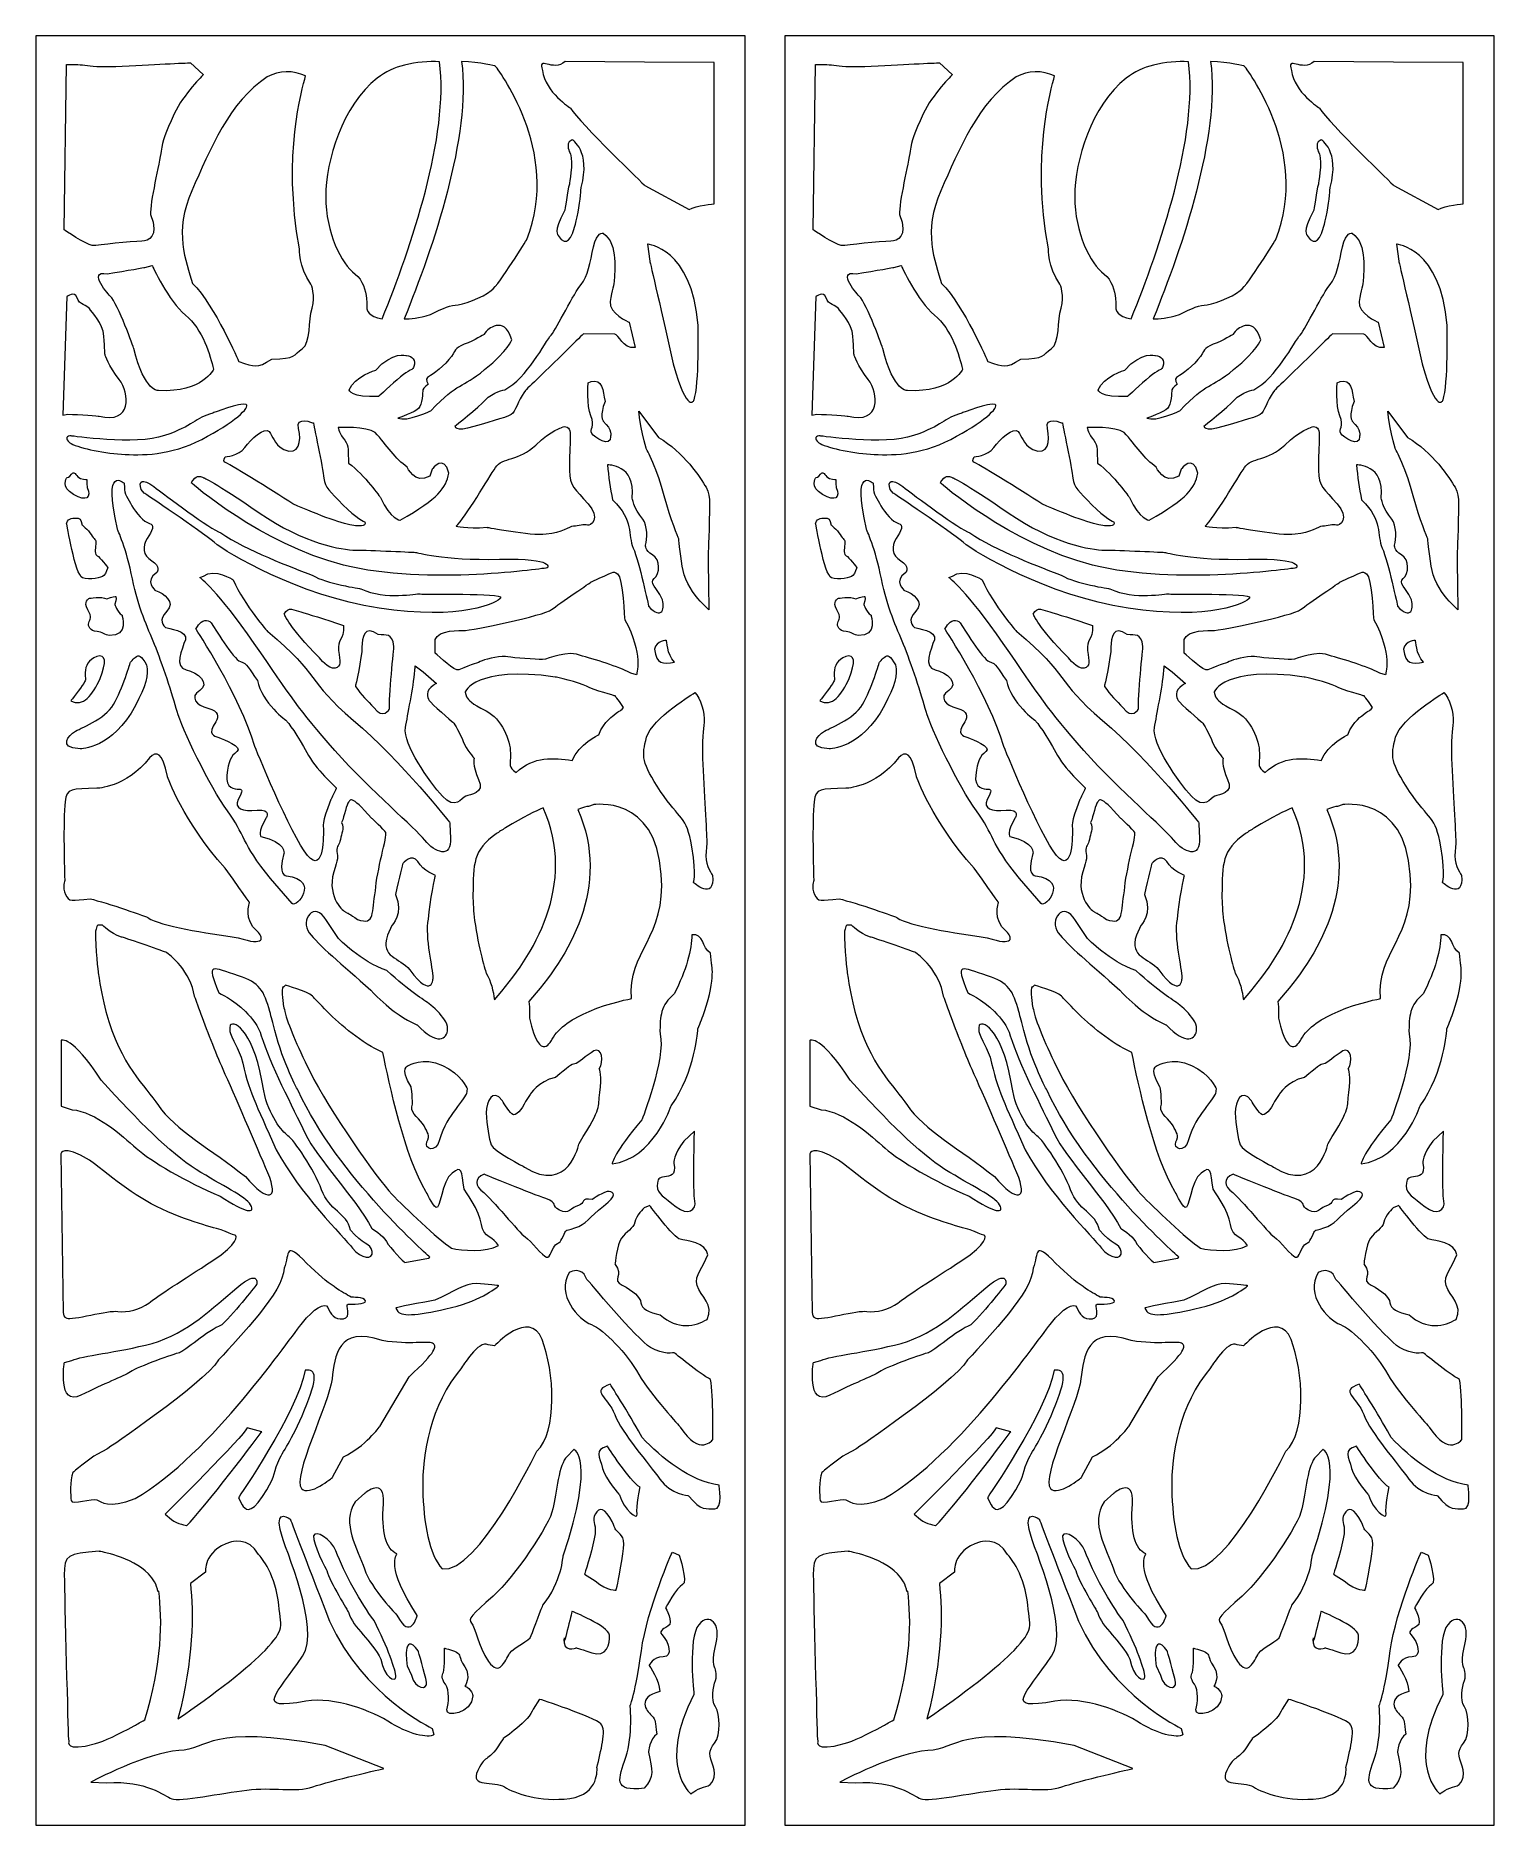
# Model space of a CAD drawing. Header units: centimetres. Extents: x -10.1 to 10.2, y -13.3 to 11.7.
import ezdxf

# ---------------------------------------------------------------- set-up
doc = ezdxf.new("R2010")
doc.units = ezdxf.units.CM
doc.header["$MEASUREMENT"] = 0
doc.layers.add('layer 1', color=7, linetype='Continuous')

msp = doc.modelspace()

# ---------------------------------------------------------------- linework, layer by layer
at = {"layer": 'layer 1', "lineweight": 9}
for points, knots in [([(-10.1471, -1.93456), (-10.1471, -1.93456), (-10.1471, -1.9336), (-10.1471, -1.9336), (-10.1471, -1.9336), (-10.1471, -1.9336), (-10.1471, 11.66415), (-10.1471, 11.66415), (-10.1471, 11.66415), (-10.1471, 11.66415), (-0.2577, 11.66415), (-0.2577, 11.66415), (-0.2577, 11.66415), (-0.2577, 11.66415), (-0.2577, -1.93425), (-0.2577, -1.93425), (-0.2577, -1.93425), (-0.2577, -1.93425), (-0.2577, -1.93456), (-0.2577, -1.93456), (-0.2577, -1.93456), (-0.2577, -1.93456), (-0.2577, -13.2767), (-0.2577, -13.2767), (-0.2577, -13.2767), (-0.2577, -13.2767), (-10.1471, -13.2767), (-10.1471, -13.2767), (-10.1471, -13.2767), (-10.1471, -13.2767), (-10.1471, -1.93456), (-10.1471, -1.93456)], [0, 0, 0, 0, 0.11111111, 0.11111111, 0.11111111, 0.11111111, 0.22222222, 0.22222222, 0.22222222, 0.22222222, 0.33333333, 0.33333333, 0.33333333, 0.33333333, 0.44444444, 0.44444444, 0.44444444, 0.44444444, 0.55555556, 0.55555556, 0.55555556, 0.55555556, 0.66666667, 0.66666667, 0.66666667, 0.66666667, 0.77777778, 0.77777778, 0.77777778, 0.77777778, 1, 1, 1, 1]), ([(-9.72065, 11.26226), (-9.72065, 11.26226), (-9.75222, 8.95898), (-9.75222, 8.95898), (-9.75222, 8.95898), (-9.75222, 8.95898), (-9.44672, 8.75404), (-9.35977, 8.74167), (-9.35977, 8.74167), (-9.27281, 8.73752), (-8.82498, 8.80755), (-8.66847, 8.79932), (-8.66847, 8.79932), (-8.58202, 8.81155), (-8.41956, 8.84874), (-8.54675, 9.17415), (-8.54675, 9.17415), (-8.55979, 9.32653), (-8.42065, 9.90318), (-8.39891, 10.05559), (-8.39891, 10.05559), (-8.37718, 10.208), (-8.34239, 10.29861), (-8.2163, 10.57457), (-8.2163, 10.57457), (-8.09023, 10.85054), (-7.812, 11.12239), (-7.812, 11.12239), (-7.812, 11.12239), (-7.812, 11.12239), (-7.99024, 11.28714), (-7.99024, 11.28714), (-7.99024, 11.28714), (-7.99024, 11.28714), (-8.42937, 11.27066), (-8.9424, 11.24183), (-8.9424, 11.24183), (-9.45542, 11.21301), (-9.45979, 11.28286), (-9.72065, 11.26226)], [0, 0, 0, 0, 0.09090909, 0.09090909, 0.09090909, 0.09090909, 0.18181818, 0.18181818, 0.18181818, 0.18181818, 0.27272727, 0.27272727, 0.27272727, 0.27272727, 0.36363636, 0.36363636, 0.36363636, 0.36363636, 0.45454545, 0.45454545, 0.45454545, 0.45454545, 0.54545455, 0.54545455, 0.54545455, 0.54545455, 0.63636364, 0.63636364, 0.63636364, 0.63636364, 0.72727273, 0.72727273, 0.72727273, 0.72727273, 0.81818182, 0.81818182, 0.81818182, 0.81818182, 1, 1, 1, 1]), ([(-5.31779, 7.72015), (-5.51638, 7.73679), (-5.53174, 7.86465), (-5.53174, 7.86465), (-5.53174, 7.86465), (-5.53174, 7.86465), (-5.52704, 7.92359), (-5.53576, 8.00268), (-5.53576, 8.00268), (-5.54779, 8.11174), (-5.58535, 8.25911), (-5.69601, 8.34307), (-5.69601, 8.34307), (-5.88694, 8.48792), (-6.10449, 8.91367), (-6.10449, 9.42281), (-6.10449, 9.42281), (-6.10449, 9.93196), (-5.87413, 10.68615), (-5.38629, 11.07516), (-5.38629, 11.07516), (-5.27457, 11.16425), (-5.14375, 11.22112), (-5.0085, 11.25595), (-5.0085, 11.25595), (-4.84333, 11.29849), (-4.67152, 11.30812), (-4.51957, 11.30307), (-4.51957, 11.30307), (-4.38391, 10.27032), (-4.9147, 8.71367), (-5.31779, 7.72015)], [0, 0, 0, 0, 0.11111111, 0.11111111, 0.11111111, 0.11111111, 0.22222222, 0.22222222, 0.22222222, 0.22222222, 0.33333333, 0.33333333, 0.33333333, 0.33333333, 0.44444444, 0.44444444, 0.44444444, 0.44444444, 0.55555556, 0.55555556, 0.55555556, 0.55555556, 0.66666667, 0.66666667, 0.66666667, 0.66666667, 0.77777778, 0.77777778, 0.77777778, 0.77777778, 1, 1, 1, 1]), ([(-4.64671, 7.77809), (-4.80908, 7.72719), (-4.9259, 7.71433), (-5.00994, 7.72137), (-5.00994, 7.72137), (-4.60685, 8.7149), (-4.07606, 10.27155), (-4.21172, 11.30429), (-4.21172, 11.30429), (-3.94477, 11.29542), (-3.73921, 11.24138), (-3.73921, 11.24138), (-3.73921, 11.24138), (-3.73921, 11.24138), (-2.80611, 10.05632), (-3.3029, 8.82393), (-3.3029, 8.82393), (-3.3029, 8.82393), (-3.67837, 8.20871), (-3.79687, 8.11194), (-3.79687, 8.11194), (-3.91539, 8.01516), (-4.20907, 7.90819), (-4.30181, 7.90819), (-4.30181, 7.90819), (-4.39456, 7.90819), (-4.55944, 7.8216), (-4.55944, 7.8216), (-4.55944, 7.8216), (-4.55944, 7.8216), (-4.64671, 7.77809), (-4.64671, 7.77809)], [0, 0, 0, 0, 0.11111111, 0.11111111, 0.11111111, 0.11111111, 0.22222222, 0.22222222, 0.22222222, 0.22222222, 0.33333333, 0.33333333, 0.33333333, 0.33333333, 0.44444444, 0.44444444, 0.44444444, 0.44444444, 0.55555556, 0.55555556, 0.55555556, 0.55555556, 0.66666667, 0.66666667, 0.66666667, 0.66666667, 0.77777778, 0.77777778, 0.77777778, 0.77777778, 1, 1, 1, 1]), ([(-3.08477, 11.17971), (-3.15768, 11.40187), (-2.94188, 11.15294), (-2.76569, 11.30429), (-2.76569, 11.30429), (-2.76569, 11.30429), (-1.66397, 11.29807), (-1.66397, 11.29807), (-1.66397, 11.29807), (-1.66397, 11.29807), (-0.68869, 11.29184), (-0.68869, 11.29184), (-0.68869, 11.29184), (-0.68869, 11.29184), (-0.68869, 9.32335), (-0.68869, 9.32335), (-0.68869, 9.32335), (-0.68869, 9.32335), (-0.94154, 9.29842), (-1.03785, 9.24236), (-1.03785, 9.24236), (-1.03785, 9.24236), (-1.65796, 9.57877), (-1.65796, 9.57877), (-1.65796, 9.57877), (-1.65796, 9.57877), (-2.56099, 10.44463), (-2.69343, 10.65644), (-2.69343, 10.65644), (-2.69343, 10.65644), (-3.04262, 10.87449), (-3.08477, 11.17971)], [0, 0, 0, 0, 0.11111111, 0.11111111, 0.11111111, 0.11111111, 0.22222222, 0.22222222, 0.22222222, 0.22222222, 0.33333333, 0.33333333, 0.33333333, 0.33333333, 0.44444444, 0.44444444, 0.44444444, 0.44444444, 0.55555556, 0.55555556, 0.55555556, 0.55555556, 0.66666667, 0.66666667, 0.66666667, 0.66666667, 0.77777778, 0.77777778, 0.77777778, 0.77777778, 1, 1, 1, 1]), ([(-6.92024, 11.09202), (-6.75709, 11.17873), (-6.55518, 11.18766), (-6.387, 11.10467), (-6.387, 11.10467), (-6.43325, 10.91266), (-6.71217, 10.01717), (-6.47125, 8.69348), (-6.47125, 8.69348), (-6.47125, 8.69348), (-6.49038, 8.45415), (-6.31065, 8.20015), (-6.31065, 8.20015), (-6.31065, 8.20015), (-6.2418, 8.03895), (-6.29534, 7.868), (-6.29534, 7.868), (-6.34889, 7.69705), (-6.31063, 7.38446), (-6.43301, 7.30141), (-6.43301, 7.30141), (-6.5554, 7.21835), (-6.51935, 7.15781), (-6.85673, 7.15781), (-6.85673, 7.15781), (-7.07617, 7.02064), (-7.079, 7.05183), (-7.31717, 7.1223), (-7.31717, 7.1223), (-7.31717, 7.1223), (-7.65058, 7.90304), (-7.96018, 8.21233), (-7.96018, 8.21233), (-8.05545, 8.52668), (-8.22611, 8.93227), (-7.97209, 9.50516), (-7.97209, 9.50516), (-7.71807, 10.07806), (-7.44816, 10.74726), (-6.92024, 11.09202)], [0, 0, 0, 0, 0.09090909, 0.09090909, 0.09090909, 0.09090909, 0.18181818, 0.18181818, 0.18181818, 0.18181818, 0.27272727, 0.27272727, 0.27272727, 0.27272727, 0.36363636, 0.36363636, 0.36363636, 0.36363636, 0.45454545, 0.45454545, 0.45454545, 0.45454545, 0.54545455, 0.54545455, 0.54545455, 0.54545455, 0.63636364, 0.63636364, 0.63636364, 0.63636364, 0.72727273, 0.72727273, 0.72727273, 0.72727273, 0.81818182, 0.81818182, 0.81818182, 0.81818182, 1, 1, 1, 1]), ([(-2.71396, 10.18638), (-2.71396, 10.18638), (-2.67173, 10.21557), (-2.67173, 10.21557), (-2.67173, 10.21557), (-2.67173, 10.21557), (-2.40424, 10.06477), (-2.54502, 9.54914), (-2.54502, 9.54914), (-2.54502, 9.54914), (-2.55441, 9.37403), (-2.58725, 9.20377), (-2.58725, 9.20377), (-2.6201, 9.03352), (-2.66234, 8.91677), (-2.66234, 8.91677), (-2.66234, 8.91677), (-2.66234, 8.91677), (-2.7468, 8.67355), (-2.86412, 8.88272), (-2.86412, 8.88272), (-2.86412, 8.88272), (-2.9439, 8.9265), (-2.77496, 9.22323), (-2.77496, 9.22323), (-2.77496, 9.22323), (-2.73273, 9.51023), (-2.70926, 9.59779), (-2.70926, 9.59779), (-2.70926, 9.59779), (-2.65295, 9.88965), (-2.69519, 10.021), (-2.69519, 10.021), (-2.69519, 10.021), (-2.7515, 10.10856), (-2.71396, 10.18638)], [0, 0, 0, 0, 0.1, 0.1, 0.1, 0.1, 0.2, 0.2, 0.2, 0.2, 0.3, 0.3, 0.3, 0.3, 0.4, 0.4, 0.4, 0.4, 0.5, 0.5, 0.5, 0.5, 0.6, 0.6, 0.6, 0.6, 0.7, 0.7, 0.7, 0.7, 0.8, 0.8, 0.8, 0.8, 1, 1, 1, 1]), ([(-1.79379, 7.3179), (-1.79379, 7.3179), (-1.87638, 7.67319), (-1.87638, 7.67319), (-1.87638, 7.67319), (-1.87638, 7.67319), (-2.16545, 7.79733), (-2.14067, 7.96), (-2.14067, 7.96), (-2.11589, 8.12266), (-2.08286, 8.19115), (-2.08286, 8.26821), (-2.08286, 8.26821), (-2.08286, 8.34526), (-2.01679, 8.76048), (-2.23977, 8.91459), (-2.23977, 8.91459), (-2.23977, 8.91459), (-2.32236, 8.93599), (-2.37192, 8.72196), (-2.37192, 8.72196), (-2.42148, 8.50792), (-2.45038, 8.31102), (-2.54536, 8.19972), (-2.54536, 8.19972), (-2.64034, 8.08842), (-2.88398, 7.58758), (-2.96244, 7.4934), (-2.96244, 7.4934), (-3.0409, 7.39923), (-3.30932, 6.88555), (-3.60664, 6.73144), (-3.60664, 6.73144), (-3.60664, 6.73144), (-3.78008, 6.6972), (-3.87919, 6.59018), (-3.87919, 6.59018), (-3.9783, 6.48316), (-4.3004, 6.22632), (-4.3004, 6.22632), (-4.3004, 6.22632), (-4.3004, 6.22632), (-4.31279, 6.13215), (-4.04024, 6.21776), (-4.04024, 6.21776), (-3.76769, 6.30338), (-3.53644, 6.35046), (-3.49515, 6.40611), (-3.49515, 6.40611), (-3.45385, 6.46176), (-3.38365, 6.65011), (-3.32171, 6.7186), (-3.32171, 6.7186), (-3.25977, 6.78709), (-2.92115, 7.10386), (-2.76835, 7.25797), (-2.76835, 7.25797), (-2.61556, 7.41207), (-2.51232, 7.51053), (-2.51232, 7.51053), (-2.51232, 7.51053), (-2.51232, 7.51053), (-2.07717, 7.50435), (-2.07717, 7.50435), (-2.07717, 7.50435), (-2.01659, 7.50352), (-1.96611, 7.29969), (-1.79379, 7.3179)], [0, 0, 0, 0, 0.05555556, 0.05555556, 0.05555556, 0.05555556, 0.11111111, 0.11111111, 0.11111111, 0.11111111, 0.16666667, 0.16666667, 0.16666667, 0.16666667, 0.22222222, 0.22222222, 0.22222222, 0.22222222, 0.27777778, 0.27777778, 0.27777778, 0.27777778, 0.33333333, 0.33333333, 0.33333333, 0.33333333, 0.38888889, 0.38888889, 0.38888889, 0.38888889, 0.44444444, 0.44444444, 0.44444444, 0.44444444, 0.5, 0.5, 0.5, 0.5, 0.55555556, 0.55555556, 0.55555556, 0.55555556, 0.61111111, 0.61111111, 0.61111111, 0.61111111, 0.66666667, 0.66666667, 0.66666667, 0.66666667, 0.72222222, 0.72222222, 0.72222222, 0.72222222, 0.77777778, 0.77777778, 0.77777778, 0.77777778, 0.83333333, 0.83333333, 0.83333333, 0.83333333, 0.88888889, 0.88888889, 0.88888889, 0.88888889, 1, 1, 1, 1]), ([(-1.61869, 8.75892), (-1.61869, 8.75892), (-1.00184, 8.7155), (-0.91426, 7.6261), (-0.91426, 7.6261), (-0.91426, 7.6261), (-0.89522, 6.80115), (-0.97138, 6.58801), (-0.97138, 6.58801), (-0.97138, 6.58801), (-1.05896, 6.36697), (-1.26077, 7.09324), (-1.26077, 7.09324), (-1.40546, 7.74846), (-1.58823, 8.5221), (-1.58823, 8.5221), (-1.58823, 8.5221), (-1.58823, 8.5221), (-1.61869, 8.75892), (-1.61869, 8.75892)], [0, 0, 0, 0, 0.16666667, 0.16666667, 0.16666667, 0.16666667, 0.33333333, 0.33333333, 0.33333333, 0.33333333, 0.5, 0.5, 0.5, 0.5, 0.66666667, 0.66666667, 0.66666667, 0.66666667, 1, 1, 1, 1]), ([(-8.62803, 8.43544), (-8.62803, 8.43544), (-8.86103, 8.39427), (-9.15084, 8.34724), (-9.15084, 8.34724), (-9.44635, 8.40017), (-9.11105, 8.03562), (-9.11105, 8.03562), (-9.11105, 8.03562), (-8.99738, 7.92979), (-8.78146, 7.30651), (-8.78146, 7.30651), (-8.78146, 7.30651), (-8.62803, 6.68912), (-8.43483, 6.71853), (-8.43483, 6.71853), (-8.43483, 6.71853), (-7.81543, 6.68914), (-7.66768, 7.0184), (-7.66768, 7.0184), (-7.66768, 7.0184), (-7.71313, 7.20069), (-7.82111, 7.57697), (-8.0598, 7.77102), (-8.0598, 7.77102), (-8.29848, 7.96506), (-8.52485, 8.46318), (-8.52485, 8.46318), (-8.52485, 8.46318), (-8.52485, 8.46318), (-8.62803, 8.43544), (-8.62803, 8.43544)], [0, 0, 0, 0, 0.11111111, 0.11111111, 0.11111111, 0.11111111, 0.22222222, 0.22222222, 0.22222222, 0.22222222, 0.33333333, 0.33333333, 0.33333333, 0.33333333, 0.44444444, 0.44444444, 0.44444444, 0.44444444, 0.55555556, 0.55555556, 0.55555556, 0.55555556, 0.66666667, 0.66666667, 0.66666667, 0.66666667, 0.77777778, 0.77777778, 0.77777778, 0.77777778, 1, 1, 1, 1]), ([(-9.70168, 6.38916), (-9.70168, 6.38916), (-9.7693, 6.37837), (-9.7693, 6.37837), (-9.7693, 6.37837), (-9.7693, 6.37837), (-9.71208, 8.02849), (-9.71208, 8.02849), (-9.71208, 8.02849), (-9.71208, 8.02849), (-9.60283, 8.11477), (-9.57162, 8.01231), (-9.57162, 8.01231), (-9.54041, 7.90985), (-9.43116, 7.90985), (-9.39995, 7.86132), (-9.39995, 7.86132), (-9.36874, 7.81278), (-9.20748, 7.6618), (-9.19707, 7.47845), (-9.19707, 7.47845), (-9.18667, 7.2951), (-9.18147, 7.21422), (-9.18147, 7.21422), (-9.18147, 7.21422), (-9.18147, 7.21422), (-9.13465, 7.06862), (-8.98379, 6.87449), (-8.98379, 6.87449), (-8.83292, 6.68035), (-8.80691, 6.24355), (-9.2647, 6.36219), (-9.2647, 6.36219), (-9.2647, 6.36219), (-9.54041, 6.38916), (-9.70168, 6.38916)], [0, 0, 0, 0, 0.1, 0.1, 0.1, 0.1, 0.2, 0.2, 0.2, 0.2, 0.3, 0.3, 0.3, 0.3, 0.4, 0.4, 0.4, 0.4, 0.5, 0.5, 0.5, 0.5, 0.6, 0.6, 0.6, 0.6, 0.7, 0.7, 0.7, 0.7, 0.8, 0.8, 0.8, 0.8, 1, 1, 1, 1]), ([(-3.90035, 7.50188), (-3.90035, 7.50188), (-3.86809, 7.54458), (-3.86809, 7.54458), (-3.86809, 7.54458), (-3.86809, 7.54458), (-3.61839, 7.79716), (-3.51132, 7.42558), (-3.51132, 7.42558), (-3.51132, 7.42558), (-3.55658, 7.28279), (-3.89002, 7.01063), (-3.89002, 7.01063), (-4.22346, 6.73848), (-4.24452, 6.854), (-4.63845, 6.4378), (-4.63845, 6.4378), (-4.63845, 6.4378), (-4.97847, 6.27905), (-5.09873, 6.33484), (-5.09873, 6.33484), (-5.09873, 6.33484), (-4.85823, 6.42065), (-4.80846, 6.47213), (-4.80846, 6.47213), (-4.75869, 6.52361), (-4.75453, 6.69951), (-4.75041, 6.72955), (-4.75041, 6.72955), (-4.74628, 6.7596), (-4.67578, 6.8068), (-4.67578, 6.8068), (-4.67578, 6.8068), (-4.67578, 6.8068), (-4.72142, 6.88404), (-4.68822, 6.90119), (-4.68822, 6.90119), (-4.65502, 6.91835), (-4.50164, 7.01708), (-4.38966, 7.15006), (-4.38966, 7.15006), (-4.27768, 7.28304), (-4.31914, 7.30878), (-4.17402, 7.36456), (-4.17402, 7.36456), (-4.02889, 7.42036), (-3.90035, 7.50188), (-3.90035, 7.50188)], [0, 0, 0, 0, 0.07692308, 0.07692308, 0.07692308, 0.07692308, 0.15384615, 0.15384615, 0.15384615, 0.15384615, 0.23076923, 0.23076923, 0.23076923, 0.23076923, 0.30769231, 0.30769231, 0.30769231, 0.30769231, 0.38461538, 0.38461538, 0.38461538, 0.38461538, 0.46153846, 0.46153846, 0.46153846, 0.46153846, 0.53846154, 0.53846154, 0.53846154, 0.53846154, 0.61538462, 0.61538462, 0.61538462, 0.61538462, 0.69230769, 0.69230769, 0.69230769, 0.69230769, 0.76923077, 0.76923077, 0.76923077, 0.76923077, 0.84615385, 0.84615385, 0.84615385, 0.84615385, 1, 1, 1, 1]), ([(-4.9812, 7.20776), (-4.9812, 7.20776), (-5.1717, 7.27172), (-5.4085, 7.00538), (-5.4085, 7.00538), (-5.4085, 7.00538), (-5.70191, 6.91479), (-5.77913, 6.72836), (-5.77913, 6.72836), (-5.77913, 6.72836), (-5.74827, 6.61648), (-5.36731, 6.6378), (-5.36731, 6.6378), (-5.36731, 6.6378), (-5.17684, 6.81361), (-5.06358, 6.90948), (-5.06358, 6.90948), (-4.95031, 7.00535), (-4.87826, 7.01069), (-4.87826, 7.0533), (-4.87826, 7.0533), (-4.83825, 7.14364), (-4.90078, 7.20221), (-4.9812, 7.20776)], [0, 0, 0, 0, 0.14285714, 0.14285714, 0.14285714, 0.14285714, 0.28571429, 0.28571429, 0.28571429, 0.28571429, 0.42857143, 0.42857143, 0.42857143, 0.42857143, 0.57142857, 0.57142857, 0.57142857, 0.57142857, 0.71428571, 0.71428571, 0.71428571, 0.71428571, 1, 1, 1, 1]), ([(-2.4053, 6.84652), (-2.4053, 6.84652), (-2.44663, 6.82481), (-2.44663, 6.82481), (-2.44663, 6.82481), (-2.44663, 6.82481), (-2.47339, 6.50835), (-2.40866, 6.36511), (-2.40866, 6.36511), (-2.34393, 6.22187), (-2.431, 6.17798), (-2.3975, 6.12253), (-2.3975, 6.12253), (-2.36401, 6.06708), (-2.12396, 5.91342), (-2.13514, 6.08114), (-2.13514, 6.08114), (-2.13514, 6.08114), (-2.1053, 6.17176), (-2.23761, 6.29128), (-2.23761, 6.29128), (-2.23761, 6.29128), (-2.29166, 6.37223), (-2.21154, 6.56697), (-2.21154, 6.56697), (-2.24133, 6.72508), (-2.24694, 6.88508), (-2.4053, 6.84652)], [0, 0, 0, 0, 0.125, 0.125, 0.125, 0.125, 0.25, 0.25, 0.25, 0.25, 0.375, 0.375, 0.375, 0.375, 0.5, 0.5, 0.5, 0.5, 0.625, 0.625, 0.625, 0.625, 0.75, 0.75, 0.75, 0.75, 1, 1, 1, 1]), ([(-9.65303, 6.08712), (-9.65303, 6.08712), (-8.75988, 5.95339), (-8.35259, 6.09073), (-8.35259, 6.09073), (-7.9453, 6.22807), (-7.93057, 6.33895), (-7.68031, 6.40508), (-7.68031, 6.40508), (-7.68031, 6.40508), (-7.28748, 6.56071), (-7.21665, 6.52594), (-7.21665, 6.52594), (-7.14584, 6.49117), (-7.39184, 6.26707), (-7.83165, 6.03911), (-7.83165, 6.03911), (-8.27147, 5.81115), (-8.68153, 5.81377), (-8.95437, 5.83258), (-8.95437, 5.83258), (-9.22721, 5.8514), (-9.58648, 5.92668), (-9.67287, 5.99255), (-9.67287, 5.99255), (-9.74246, 6.04562), (-9.71468, 6.09596), (-9.65303, 6.08712)], [0, 0, 0, 0, 0.125, 0.125, 0.125, 0.125, 0.25, 0.25, 0.25, 0.25, 0.375, 0.375, 0.375, 0.375, 0.5, 0.5, 0.5, 0.5, 0.625, 0.625, 0.625, 0.625, 0.75, 0.75, 0.75, 0.75, 1, 1, 1, 1]), ([(-5.55995, 4.88978), (-5.55995, 4.88978), (-5.68099, 4.93292), (-5.86465, 5.12727), (-5.86465, 5.12727), (-6.0483, 5.32163), (-6.11928, 5.3648), (-6.13177, 5.49869), (-6.13177, 5.49869), (-6.14427, 5.63259), (-6.27784, 6.26743), (-6.27784, 6.26743), (-6.27784, 6.26743), (-6.27784, 6.26743), (-6.53244, 6.37106), (-6.48654, 6.18969), (-6.48654, 6.18969), (-6.44063, 6.00831), (-6.47402, 5.80963), (-6.69106, 5.89601), (-6.69106, 5.89601), (-6.83714, 5.98672), (-6.83714, 6.08175), (-6.89557, 6.14652), (-6.89557, 6.14652), (-6.954, 6.21129), (-7.15015, 6.0472), (-7.23363, 5.92626), (-7.23363, 5.92626), (-7.3171, 5.80531), (-7.5091, 5.7967), (-7.5091, 5.7967), (-7.5091, 5.7967), (-7.5091, 5.7967), (-7.54251, 5.73188), (-7.51328, 5.72326), (-7.51328, 5.72326), (-7.48406, 5.71464), (-6.86219, 5.33461), (-6.56167, 5.14025), (-6.56167, 5.14025), (-6.19436, 4.97614), (-5.83123, 4.84658), (-5.71437, 4.83794), (-5.71437, 4.83794), (-5.66308, 4.83416), (-5.53101, 4.80994), (-5.55995, 4.88978)], [0, 0, 0, 0, 0.07692308, 0.07692308, 0.07692308, 0.07692308, 0.15384615, 0.15384615, 0.15384615, 0.15384615, 0.23076923, 0.23076923, 0.23076923, 0.23076923, 0.30769231, 0.30769231, 0.30769231, 0.30769231, 0.38461538, 0.38461538, 0.38461538, 0.38461538, 0.46153846, 0.46153846, 0.46153846, 0.46153846, 0.53846154, 0.53846154, 0.53846154, 0.53846154, 0.61538462, 0.61538462, 0.61538462, 0.61538462, 0.69230769, 0.69230769, 0.69230769, 0.69230769, 0.76923077, 0.76923077, 0.76923077, 0.76923077, 0.84615385, 0.84615385, 0.84615385, 0.84615385, 1, 1, 1, 1]), ([(-2.8178, 6.20231), (-2.8178, 6.20231), (-2.95091, 6.17796), (-3.17798, 5.95881), (-3.17798, 5.95881), (-3.40505, 5.73966), (-3.64842, 5.788), (-3.73956, 5.64771), (-3.73956, 5.64771), (-3.83071, 5.50742), (-4.16321, 4.94604), (-4.28761, 4.8276), (-4.28761, 4.8276), (-4.28761, 4.8276), (-4.15426, 4.78448), (-3.85559, 4.80903), (-3.85559, 4.80903), (-3.85559, 4.80903), (-3.25352, 4.69128), (-3.03071, 4.71582), (-3.03071, 4.71582), (-2.8079, 4.74037), (-2.71784, 4.82373), (-2.65147, 4.82865), (-2.65147, 4.82865), (-2.5851, 4.83357), (-2.49975, 4.86301), (-2.45708, 4.84339), (-2.45708, 4.84339), (-2.41442, 4.82376), (-2.26748, 4.94145), (-2.44762, 5.14259), (-2.44762, 5.14259), (-2.62776, 5.34373), (-2.70834, 5.39278), (-2.70834, 5.60371), (-2.70834, 5.60371), (-2.70834, 5.81463), (-2.69888, 5.96178), (-2.69888, 5.96178), (-2.69888, 5.96178), (-2.69888, 5.96178), (-2.69888, 6.13348), (-2.69888, 6.13348), (-2.69888, 6.13348), (-2.69888, 6.20842), (-2.76364, 6.23669), (-2.8178, 6.20231)], [0, 0, 0, 0, 0.07692308, 0.07692308, 0.07692308, 0.07692308, 0.15384615, 0.15384615, 0.15384615, 0.15384615, 0.23076923, 0.23076923, 0.23076923, 0.23076923, 0.30769231, 0.30769231, 0.30769231, 0.30769231, 0.38461538, 0.38461538, 0.38461538, 0.38461538, 0.46153846, 0.46153846, 0.46153846, 0.46153846, 0.53846154, 0.53846154, 0.53846154, 0.53846154, 0.61538462, 0.61538462, 0.61538462, 0.61538462, 0.69230769, 0.69230769, 0.69230769, 0.69230769, 0.76923077, 0.76923077, 0.76923077, 0.76923077, 0.84615385, 0.84615385, 0.84615385, 0.84615385, 1, 1, 1, 1]), ([(-0.88393, 3.78506), (-0.88393, 3.78506), (-0.76313, 3.66192), (-0.76313, 3.66192), (-0.76313, 3.66192), (-0.76313, 3.66192), (-0.77263, 4.026), (-0.77263, 4.35072), (-0.77263, 4.35072), (-0.77263, 4.67544), (-0.75997, 4.68528), (-0.75997, 4.86896), (-0.75997, 4.86896), (-0.75997, 5.05264), (-0.72833, 5.2396), (-0.80427, 5.3708), (-0.80427, 5.3708), (-0.88021, 5.502), (-1.11435, 5.8628), (-1.46557, 6.06616), (-1.46557, 6.06616), (-1.46557, 6.06616), (-1.74086, 6.43352), (-1.74086, 6.43352), (-1.74086, 6.43352), (-1.74086, 6.43352), (-1.72188, 6.20064), (-1.63961, 5.91528), (-1.63961, 5.91528), (-1.63961, 5.91528), (-1.47507, 5.60368), (-1.38647, 5.25272), (-1.38647, 5.25272), (-1.29788, 4.90176), (-1.19046, 4.68139), (-1.18512, 4.65103), (-1.18512, 4.65103), (-1.17978, 4.62068), (-1.15581, 4.36695), (-1.12382, 4.20976), (-1.12382, 4.20976), (-1.09183, 4.05257), (-0.97454, 3.87607), (-0.88393, 3.78506)], [0, 0, 0, 0, 0.08333333, 0.08333333, 0.08333333, 0.08333333, 0.16666667, 0.16666667, 0.16666667, 0.16666667, 0.25, 0.25, 0.25, 0.25, 0.33333333, 0.33333333, 0.33333333, 0.33333333, 0.41666667, 0.41666667, 0.41666667, 0.41666667, 0.5, 0.5, 0.5, 0.5, 0.58333333, 0.58333333, 0.58333333, 0.58333333, 0.66666667, 0.66666667, 0.66666667, 0.66666667, 0.75, 0.75, 0.75, 0.75, 0.83333333, 0.83333333, 0.83333333, 0.83333333, 1, 1, 1, 1]), ([(-4.6532, 5.52446), (-4.6532, 5.52446), (-4.61952, 5.62483), (-4.61952, 5.62483), (-4.61952, 5.62483), (-4.61952, 5.62483), (-4.45954, 5.8474), (-4.38798, 5.5681), (-4.38798, 5.5681), (-4.43428, 5.35426), (-4.52691, 5.22334), (-5.06577, 4.91349), (-5.06577, 4.91349), (-5.06577, 4.91349), (-5.20049, 4.92222), (-5.34363, 5.2277), (-5.34363, 5.2277), (-5.34363, 5.2277), (-5.55834, 5.54191), (-5.78568, 5.70775), (-5.78568, 5.70775), (-5.80251, 5.87358), (-5.77305, 5.94777), (-5.8404, 6.02632), (-5.8404, 6.02632), (-5.90777, 6.10488), (-5.93302, 6.20525), (-5.93302, 6.20525), (-5.93302, 6.20525), (-5.93302, 6.20525), (-5.53308, 6.22271), (-5.4152, 6.13543), (-5.4152, 6.13543), (-5.25943, 5.9565), (-5.12893, 5.76448), (-4.96895, 5.65102), (-4.96895, 5.65102), (-4.96895, 5.65102), (-4.86791, 5.40663), (-4.6532, 5.52446)], [0, 0, 0, 0, 0.09090909, 0.09090909, 0.09090909, 0.09090909, 0.18181818, 0.18181818, 0.18181818, 0.18181818, 0.27272727, 0.27272727, 0.27272727, 0.27272727, 0.36363636, 0.36363636, 0.36363636, 0.36363636, 0.45454545, 0.45454545, 0.45454545, 0.45454545, 0.54545455, 0.54545455, 0.54545455, 0.54545455, 0.63636364, 0.63636364, 0.63636364, 0.63636364, 0.72727273, 0.72727273, 0.72727273, 0.72727273, 0.81818182, 0.81818182, 0.81818182, 0.81818182, 1, 1, 1, 1]), ([(-9.71473, 5.50347), (-9.71473, 5.50347), (-9.80746, 5.37408), (-9.62201, 5.27056), (-9.62201, 5.27056), (-9.43656, 5.16705), (-9.37236, 5.2225), (-9.42942, 5.37038), (-9.42942, 5.37038), (-9.42942, 5.37038), (-9.44012, 5.43693), (-9.43656, 5.48129), (-9.43656, 5.48129), (-9.43656, 5.48129), (-9.51858, 5.4739), (-9.56138, 5.51826), (-9.56138, 5.51826), (-9.60418, 5.56262), (-9.61488, 5.59959), (-9.64697, 5.55523), (-9.64697, 5.55523), (-9.67907, 5.51087), (-9.71473, 5.50347), (-9.71473, 5.50347)], [0, 0, 0, 0, 0.14285714, 0.14285714, 0.14285714, 0.14285714, 0.28571429, 0.28571429, 0.28571429, 0.28571429, 0.42857143, 0.42857143, 0.42857143, 0.42857143, 0.57142857, 0.57142857, 0.57142857, 0.57142857, 0.71428571, 0.71428571, 0.71428571, 0.71428571, 1, 1, 1, 1]), ([(-8.91149, 5.36596), (-8.91149, 5.36596), (-8.91691, 5.42945), (-8.91691, 5.42945), (-8.91691, 5.42945), (-8.91691, 5.42945), (-9.21737, 5.70605), (-9.00953, 4.7879), (-9.00953, 4.7879), (-9.00953, 4.7879), (-8.88076, 4.51133), (-8.79951, 4.09493), (-8.79951, 4.09493), (-8.71827, 3.67854), (-8.59057, 3.42629), (-8.48996, 3.17806), (-8.48996, 3.17806), (-8.38935, 2.92984), (-8.2346, 2.46138), (-8.17655, 2.24518), (-8.17655, 2.24518), (-8.11849, 2.02898), (-7.7215, 1.19191), (-7.47437, 0.85968), (-7.47437, 0.85968), (-7.22725, 0.52746), (-7.29214, 0.4245), (-6.87414, -0.08165), (-6.87414, -0.08165), (-6.87414, -0.08165), (-6.57178, -0.43136), (-6.57178, -0.43136), (-6.57178, -0.43136), (-6.51823, -0.49329), (-6.17655, -0.10967), (-6.65183, -0.04485), (-6.65183, -0.04485), (-6.65183, -0.04485), (-6.786, -0.04068), (-6.6876, 0.26478), (-6.6876, 0.26478), (-6.6876, 0.26478), (-6.65148, 0.42436), (-7.00903, 0.50239), (-7.00903, 0.50239), (-7.00903, 0.50239), (-7.06153, 0.55667), (-6.93359, 0.7637), (-6.93359, 0.7637), (-6.93359, 0.7637), (-6.85817, 0.88929), (-7.06153, 0.86891), (-7.06153, 0.86891), (-7.26489, 0.84854), (-7.3895, 0.89265), (-7.32392, 1.01823), (-7.32392, 1.01823), (-7.25832, 1.14382), (-7.26489, 1.1642), (-7.31737, 1.1642), (-7.31737, 1.1642), (-7.36985, 1.1642), (-7.5076, 1.17095), (-7.48464, 1.36103), (-7.48464, 1.36103), (-7.46169, 1.5511), (-7.42887, 1.62237), (-7.34359, 1.68686), (-7.34359, 1.68686), (-7.25832, 1.75135), (-7.52728, 1.86334), (-7.59616, 1.88371), (-7.59616, 1.88371), (-7.66505, 1.90409), (-7.76017, 1.92107), (-7.63553, 2.10433), (-7.63553, 2.10433), (-7.60274, 2.179), (-7.58306, 2.25026), (-7.74705, 2.29099), (-7.74705, 2.29099), (-7.91105, 2.33171), (-8.00622, 2.44709), (-7.86188, 2.53874), (-7.86188, 2.53874), (-7.71753, 2.63039), (-7.88153, 2.79669), (-8.0521, 2.82724), (-8.0521, 2.82724), (-8.22267, 2.85779), (-8.10785, 3.1191), (-8.06194, 3.24469), (-8.06194, 3.24469), (-8.01603, 3.37028), (-8.31121, 3.40424), (-8.33746, 3.41781), (-8.33746, 3.41781), (-8.36371, 3.43137), (-8.44902, 3.5196), (-8.32108, 3.64519), (-8.32108, 3.64519), (-8.19315, 3.77077), (-8.36369, 3.89297), (-8.47851, 3.93368), (-8.47851, 3.93368), (-8.47851, 3.93368), (-8.64578, 4.06264), (-8.45883, 4.18483), (-8.45883, 4.18483), (-8.45883, 4.18483), (-8.40311, 4.27305), (-8.53101, 4.34774), (-8.53101, 4.34774), (-8.65892, 4.42244), (-8.66222, 4.55141), (-8.59333, 4.65662), (-8.59333, 4.65662), (-8.52445, 4.76183), (-8.48178, 4.85008), (-8.56051, 4.86704), (-8.56051, 4.86704), (-8.63924, 4.884), (-8.75406, 5.01637), (-8.80654, 5.11479), (-8.80654, 5.11479), (-8.85902, 5.21322), (-8.92133, 5.28452), (-8.91149, 5.36596)], [0, 0, 0, 0, 0.03030303, 0.03030303, 0.03030303, 0.03030303, 0.06060606, 0.06060606, 0.06060606, 0.06060606, 0.09090909, 0.09090909, 0.09090909, 0.09090909, 0.12121212, 0.12121212, 0.12121212, 0.12121212, 0.15151515, 0.15151515, 0.15151515, 0.15151515, 0.18181818, 0.18181818, 0.18181818, 0.18181818, 0.21212121, 0.21212121, 0.21212121, 0.21212121, 0.24242424, 0.24242424, 0.24242424, 0.24242424, 0.27272727, 0.27272727, 0.27272727, 0.27272727, 0.3030303, 0.3030303, 0.3030303, 0.3030303, 0.33333333, 0.33333333, 0.33333333, 0.33333333, 0.36363636, 0.36363636, 0.36363636, 0.36363636, 0.39393939, 0.39393939, 0.39393939, 0.39393939, 0.42424242, 0.42424242, 0.42424242, 0.42424242, 0.45454545, 0.45454545, 0.45454545, 0.45454545, 0.48484848, 0.48484848, 0.48484848, 0.48484848, 0.51515152, 0.51515152, 0.51515152, 0.51515152, 0.54545455, 0.54545455, 0.54545455, 0.54545455, 0.57575758, 0.57575758, 0.57575758, 0.57575758, 0.60606061, 0.60606061, 0.60606061, 0.60606061, 0.63636364, 0.63636364, 0.63636364, 0.63636364, 0.66666667, 0.66666667, 0.66666667, 0.66666667, 0.6969697, 0.6969697, 0.6969697, 0.6969697, 0.72727273, 0.72727273, 0.72727273, 0.72727273, 0.75757576, 0.75757576, 0.75757576, 0.75757576, 0.78787879, 0.78787879, 0.78787879, 0.78787879, 0.81818182, 0.81818182, 0.81818182, 0.81818182, 0.84848485, 0.84848485, 0.84848485, 0.84848485, 0.87878788, 0.87878788, 0.87878788, 0.87878788, 0.90909091, 0.90909091, 0.90909091, 0.90909091, 0.93939394, 0.93939394, 0.93939394, 0.93939394, 1, 1, 1, 1]), ([(-8.67743, 5.33922), (-8.67743, 5.33922), (-8.63423, 5.28852), (-8.63423, 5.28852), (-8.63423, 5.28852), (-8.63423, 5.28852), (-7.84989, 4.76275), (-7.66165, 4.60556), (-7.66165, 4.60556), (-7.47341, 4.44837), (-6.50075, 3.86489), (-5.36238, 3.68677), (-5.36238, 3.68677), (-4.224, 3.50865), (-3.69315, 3.76591), (-3.66563, 3.83245), (-3.66563, 3.83245), (-3.63812, 3.899), (-4.73402, 3.87523), (-4.78904, 3.88474), (-4.78904, 3.88474), (-4.84407, 3.89424), (-5.26133, 3.79442), (-5.61441, 3.95603), (-5.61441, 3.95603), (-5.61441, 3.95603), (-6.11421, 4.03209), (-6.28387, 4.14141), (-6.28387, 4.14141), (-6.56816, 4.25549), (-7.22387, 4.49315), (-7.56777, 4.73556), (-7.56777, 4.73556), (-7.70533, 4.7831), (-8.34269, 5.25841), (-8.50318, 5.382), (-8.50318, 5.382), (-8.66367, 5.50559), (-8.7187, 5.45805), (-8.67743, 5.33922)], [0, 0, 0, 0, 0.09090909, 0.09090909, 0.09090909, 0.09090909, 0.18181818, 0.18181818, 0.18181818, 0.18181818, 0.27272727, 0.27272727, 0.27272727, 0.27272727, 0.36363636, 0.36363636, 0.36363636, 0.36363636, 0.45454545, 0.45454545, 0.45454545, 0.45454545, 0.54545455, 0.54545455, 0.54545455, 0.54545455, 0.63636364, 0.63636364, 0.63636364, 0.63636364, 0.72727273, 0.72727273, 0.72727273, 0.72727273, 0.81818182, 0.81818182, 0.81818182, 0.81818182, 1, 1, 1, 1]), ([(-7.97959, 5.43293), (-7.97959, 5.43293), (-7.01986, 4.58399), (-5.85888, 4.28768), (-5.85888, 4.28768), (-4.6979, 3.99136), (-3.01835, 4.24765), (-3.01835, 4.24765), (-3.01835, 4.24765), (-3.01835, 4.24765), (-2.87905, 4.38377), (-3.68397, 4.36776), (-3.68397, 4.36776), (-4.4889, 4.35175), (-4.84496, 4.46388), (-4.84496, 4.46388), (-4.84496, 4.46388), (-4.84496, 4.46388), (-5.50286, 4.4959), (-5.68861, 4.4959), (-5.68861, 4.4959), (-5.87435, 4.4959), (-6.4084, 4.58401), (-7.03533, 5.01647), (-7.03533, 5.01647), (-7.66226, 5.44894), (-7.80932, 5.505), (-7.80932, 5.505), (-7.80932, 5.505), (-7.80932, 5.505), (-7.88354, 5.54792), (-7.93036, 5.49669), (-7.93036, 5.49669), (-7.97718, 5.44546), (-7.97959, 5.43293), (-7.97959, 5.43293)], [0, 0, 0, 0, 0.1, 0.1, 0.1, 0.1, 0.2, 0.2, 0.2, 0.2, 0.3, 0.3, 0.3, 0.3, 0.4, 0.4, 0.4, 0.4, 0.5, 0.5, 0.5, 0.5, 0.6, 0.6, 0.6, 0.6, 0.7, 0.7, 0.7, 0.7, 0.8, 0.8, 0.8, 0.8, 1, 1, 1, 1]), ([(-2.10568, 5.19596), (-2.13984, 5.35834), (-2.1651, 5.52076), (-2.1773, 5.68312), (-2.1773, 5.68312), (-2.1773, 5.68312), (-1.77819, 5.69482), (-1.83465, 5.22731), (-1.83465, 5.22731), (-1.83465, 5.22731), (-1.81586, 5.0793), (-1.68407, 4.92733), (-1.68407, 4.92733), (-1.62006, 4.83772), (-1.62009, 4.65073), (-1.64641, 4.565), (-1.64641, 4.565), (-1.64641, 4.565), (-1.66148, 4.49095), (-1.54851, 4.42863), (-1.54851, 4.42863), (-1.43554, 4.36631), (-1.44683, 4.15984), (-1.52591, 4.10138), (-1.52591, 4.10138), (-1.60499, 4.04292), (-1.48689, 3.9634), (-1.42321, 3.82834), (-1.42321, 3.82834), (-1.35952, 3.69327), (-1.42323, 3.50551), (-1.60467, 3.71303), (-1.60467, 3.71303), (-1.60467, 3.71303), (-1.73563, 4.33662), (-1.81787, 4.52381), (-1.81787, 4.52381), (-1.90011, 4.71099), (-1.80143, 4.90384), (-2.10568, 5.19596)], [0, 0, 0, 0, 0.09090909, 0.09090909, 0.09090909, 0.09090909, 0.18181818, 0.18181818, 0.18181818, 0.18181818, 0.27272727, 0.27272727, 0.27272727, 0.27272727, 0.36363636, 0.36363636, 0.36363636, 0.36363636, 0.45454545, 0.45454545, 0.45454545, 0.45454545, 0.54545455, 0.54545455, 0.54545455, 0.54545455, 0.63636364, 0.63636364, 0.63636364, 0.63636364, 0.72727273, 0.72727273, 0.72727273, 0.72727273, 0.81818182, 0.81818182, 0.81818182, 0.81818182, 1, 1, 1, 1]), ([(-9.70441, 4.9004), (-9.70441, 4.9004), (-9.71688, 4.86604), (-9.71688, 4.86604), (-9.71688, 4.86604), (-9.71688, 4.86604), (-9.59656, 4.14908), (-9.49697, 4.11044), (-9.49697, 4.11044), (-9.39738, 4.07181), (-9.22727, 4.11044), (-9.19822, 4.14049), (-9.19822, 4.14049), (-9.16918, 4.17054), (-9.1443, 4.25212), (-9.1443, 4.25212), (-9.1443, 4.25212), (-9.1443, 4.25212), (-9.25631, 4.40239), (-9.2895, 4.41526), (-9.2895, 4.41526), (-9.3227, 4.42813), (-9.3227, 4.50541), (-9.31026, 4.5784), (-9.31026, 4.5784), (-9.29781, 4.65139), (-9.33517, 4.6385), (-9.37665, 4.71149), (-9.37665, 4.71149), (-9.41813, 4.78448), (-9.50525, 4.84886), (-9.50525, 4.84886), (-9.50525, 4.84886), (-9.50525, 4.84886), (-9.50941, 4.93903), (-9.55505, 4.93903), (-9.55505, 4.93903), (-9.60069, 4.93903), (-9.66706, 4.95193), (-9.70441, 4.9004)], [0, 0, 0, 0, 0.09090909, 0.09090909, 0.09090909, 0.09090909, 0.18181818, 0.18181818, 0.18181818, 0.18181818, 0.27272727, 0.27272727, 0.27272727, 0.27272727, 0.36363636, 0.36363636, 0.36363636, 0.36363636, 0.45454545, 0.45454545, 0.45454545, 0.45454545, 0.54545455, 0.54545455, 0.54545455, 0.54545455, 0.63636364, 0.63636364, 0.63636364, 0.63636364, 0.72727273, 0.72727273, 0.72727273, 0.72727273, 0.81818182, 0.81818182, 0.81818182, 0.81818182, 1, 1, 1, 1]), ([(-7.80779, 4.1341), (-7.80779, 4.1341), (-7.8582, 4.11175), (-7.8582, 4.11175), (-7.8582, 4.11175), (-7.8582, 4.11175), (-7.62052, 3.94036), (-7.10188, 3.19502), (-7.10188, 3.19502), (-6.58326, 2.44968), (-6.49684, 2.28571), (-5.9782, 1.70437), (-5.9782, 1.70437), (-5.45958, 1.12303), (-4.86174, 0.62366), (-4.72488, 0.45224), (-4.72488, 0.45224), (-4.58801, 0.28082), (-4.34314, 0.1839), (-4.36472, 0.48949), (-4.36472, 0.48949), (-4.36472, 0.48949), (-4.37341, 0.56434), (-4.37341, 0.69519), (-4.37341, 0.69519), (-4.37341, 0.69519), (-5.04899, 1.55527), (-5.71888, 2.12173), (-5.71888, 2.12173), (-6.38877, 2.6882), (-6.1583, 2.74038), (-6.91461, 3.35899), (-6.91461, 3.35899), (-6.91461, 3.35899), (-7.23151, 3.71676), (-7.3972, 4.08195), (-7.3972, 4.08195), (-7.3972, 4.08195), (-7.65653, 4.25335), (-7.80779, 4.1341)], [0, 0, 0, 0, 0.09090909, 0.09090909, 0.09090909, 0.09090909, 0.18181818, 0.18181818, 0.18181818, 0.18181818, 0.27272727, 0.27272727, 0.27272727, 0.27272727, 0.36363636, 0.36363636, 0.36363636, 0.36363636, 0.45454545, 0.45454545, 0.45454545, 0.45454545, 0.54545455, 0.54545455, 0.54545455, 0.54545455, 0.63636364, 0.63636364, 0.63636364, 0.63636364, 0.72727273, 0.72727273, 0.72727273, 0.72727273, 0.81818182, 0.81818182, 0.81818182, 0.81818182, 1, 1, 1, 1]), ([(-1.85128, 2.77875), (-1.85128, 2.77875), (-1.77417, 2.7553), (-1.77417, 2.7553), (-1.77417, 2.7553), (-1.77417, 2.7553), (-1.66984, 3.05096), (-1.93744, 3.52493), (-1.93744, 3.52493), (-1.93744, 3.52493), (-1.96467, 4.11622), (-2.03724, 4.16316), (-2.03724, 4.16316), (-2.10981, 4.21011), (-2.07352, 4.19603), (-2.40007, 4.05524), (-2.40007, 4.05524), (-2.40007, 4.05524), (-2.85363, 3.74549), (-2.95794, 3.66572), (-2.95794, 3.66572), (-3.06226, 3.58595), (-4.05553, 3.37477), (-4.19158, 3.37477), (-4.19158, 3.37477), (-4.32764, 3.37477), (-4.60883, 3.37006), (-4.58163, 3.18704), (-4.58163, 3.18704), (-4.57693, 3.15547), (-4.5767, 3.11203), (-4.57972, 3.06056), (-4.57972, 3.06056), (-4.51647, 3.01188), (-4.30903, 2.80011), (-4.25054, 2.82567), (-4.25054, 2.82567), (-4.04645, 2.91485), (-3.99655, 2.91954), (-3.92398, 2.95239), (-3.92398, 2.95239), (-3.85142, 2.98525), (-3.64733, 3.02746), (-3.56568, 3.00869), (-3.56568, 3.00869), (-3.48404, 2.98992), (-3.17561, 2.97116), (-3.08492, 2.97116), (-3.08492, 2.97116), (-2.99423, 2.97116), (-2.74022, 3.11667), (-2.52705, 3.0181), (-2.52705, 3.0181), (-2.31389, 2.96648), (-1.94654, 2.83976), (-1.85128, 2.77875)], [0, 0, 0, 0, 0.06666667, 0.06666667, 0.06666667, 0.06666667, 0.13333333, 0.13333333, 0.13333333, 0.13333333, 0.2, 0.2, 0.2, 0.2, 0.26666667, 0.26666667, 0.26666667, 0.26666667, 0.33333333, 0.33333333, 0.33333333, 0.33333333, 0.4, 0.4, 0.4, 0.4, 0.46666667, 0.46666667, 0.46666667, 0.46666667, 0.53333333, 0.53333333, 0.53333333, 0.53333333, 0.6, 0.6, 0.6, 0.6, 0.66666667, 0.66666667, 0.66666667, 0.66666667, 0.73333333, 0.73333333, 0.73333333, 0.73333333, 0.8, 0.8, 0.8, 0.8, 0.86666667, 0.86666667, 0.86666667, 0.86666667, 1, 1, 1, 1]), ([(-9.12354, 3.30759), (-8.84555, 3.29041), (-8.94514, 3.58667), (-8.94514, 3.58667), (-8.94514, 3.58667), (-9.0157, 3.6339), (-9.04471, 3.74122), (-9.04471, 3.74122), (-9.04471, 3.74122), (-9.01567, 3.81421), (-9.03226, 3.84855), (-9.03226, 3.84855), (-9.03226, 3.84855), (-9.03226, 3.84855), (-9.08206, 3.84855), (-9.15674, 3.81421), (-9.15674, 3.81421), (-9.22729, 3.85716), (-9.40569, 3.82278), (-9.40569, 3.82278), (-9.40569, 3.82278), (-9.40569, 3.82278), (-9.48836, 3.77777), (-9.42135, 3.66531), (-9.42135, 3.66531), (-9.35434, 3.55284), (-9.39582, 3.53631), (-9.40859, 3.48338), (-9.40859, 3.48338), (-9.42135, 3.43045), (-9.39263, 3.37091), (-9.29371, 3.36099), (-9.29371, 3.36099), (-9.22359, 3.35396), (-9.17816, 3.30887), (-9.12354, 3.30759)], [0, 0, 0, 0, 0.1, 0.1, 0.1, 0.1, 0.2, 0.2, 0.2, 0.2, 0.3, 0.3, 0.3, 0.3, 0.4, 0.4, 0.4, 0.4, 0.5, 0.5, 0.5, 0.5, 0.6, 0.6, 0.6, 0.6, 0.7, 0.7, 0.7, 0.7, 0.8, 0.8, 0.8, 0.8, 1, 1, 1, 1]), ([(-7.87847, 3.45325), (-7.87847, 3.45325), (-7.91422, 3.39429), (-7.91422, 3.39429), (-7.91422, 3.39429), (-7.91422, 3.39429), (-7.29887, 2.46427), (-7.09837, 1.77033), (-7.09837, 1.77033), (-7.09837, 1.77033), (-6.59364, 0.51834), (-6.35858, 0.23935), (-6.35858, 0.23935), (-6.12352, -0.03964), (-6.13733, 0.56129), (-6.13733, 0.6042), (-6.13733, 0.6042), (-6.13733, 0.64713), (-6.17192, 0.67575), (-6.03364, 1.01915), (-6.03364, 1.01915), (-6.03364, 1.01915), (-5.95885, 1.16372), (-5.95885, 1.18407), (-5.95885, 1.18407), (-5.95885, 1.18407), (-6.25467, 1.44833), (-6.36922, 1.6751), (-6.36922, 1.6751), (-6.48378, 1.90186), (-6.64815, 2.1132), (-6.64815, 2.1132), (-6.64815, 2.1132), (-6.64815, 2.1132), (-6.99683, 2.36576), (-7.0566, 2.68014), (-7.0566, 2.68014), (-7.17616, 2.83992), (-7.20108, 2.91722), (-7.2957, 2.94299), (-7.2957, 2.94299), (-7.39034, 2.96875), (-7.6643, 3.42746), (-7.70415, 3.48416), (-7.70415, 3.48416), (-7.744, 3.54086), (-7.83862, 3.51509), (-7.87847, 3.45325)], [0, 0, 0, 0, 0.07692308, 0.07692308, 0.07692308, 0.07692308, 0.15384615, 0.15384615, 0.15384615, 0.15384615, 0.23076923, 0.23076923, 0.23076923, 0.23076923, 0.30769231, 0.30769231, 0.30769231, 0.30769231, 0.38461538, 0.38461538, 0.38461538, 0.38461538, 0.46153846, 0.46153846, 0.46153846, 0.46153846, 0.53846154, 0.53846154, 0.53846154, 0.53846154, 0.61538462, 0.61538462, 0.61538462, 0.61538462, 0.69230769, 0.69230769, 0.69230769, 0.69230769, 0.76923077, 0.76923077, 0.76923077, 0.76923077, 0.84615385, 0.84615385, 0.84615385, 0.84615385, 1, 1, 1, 1]), ([(-6.68403, 3.60488), (-6.68403, 3.60488), (-6.61141, 3.41283), (-6.19575, 2.99944), (-6.19575, 2.99944), (-6.19575, 2.99944), (-6.06259, 2.82407), (-5.97381, 2.84911), (-5.97381, 2.84911), (-5.88503, 2.87416), (-5.90522, 2.94099), (-5.92538, 3.09548), (-5.92538, 3.09548), (-5.94555, 3.24997), (-5.85277, 3.2291), (-5.85679, 3.44622), (-5.85679, 3.44622), (-6.11907, 3.53808), (-6.36107, 3.60535), (-6.45401, 3.63412), (-6.45401, 3.63412), (-6.53349, 3.65872), (-6.63496, 3.71756), (-6.68403, 3.60488)], [0, 0, 0, 0, 0.14285714, 0.14285714, 0.14285714, 0.14285714, 0.28571429, 0.28571429, 0.28571429, 0.28571429, 0.42857143, 0.42857143, 0.42857143, 0.42857143, 0.57142857, 0.57142857, 0.57142857, 0.57142857, 0.71428571, 0.71428571, 0.71428571, 0.71428571, 1, 1, 1, 1]), ([(-5.6922, 2.59402), (-5.6922, 2.59402), (-5.59985, 3.00431), (-5.59985, 3.14107), (-5.59985, 3.14107), (-5.59985, 3.27782), (-5.57043, 3.45519), (-5.37264, 3.32155), (-5.37264, 3.32155), (-5.26367, 3.29647), (-5.17891, 3.35496), (-5.15469, 3.15032), (-5.15469, 3.15032), (-5.15469, 3.15032), (-5.22736, 2.41946), (-5.21524, 2.28165), (-5.21524, 2.28165), (-5.21524, 2.28165), (-5.31212, 2.12293), (-5.43319, 2.30252), (-5.43319, 2.30252), (-5.52313, 2.39245), (-5.60518, 2.47648), (-5.6922, 2.59402)], [0, 0, 0, 0, 0.14285714, 0.14285714, 0.14285714, 0.14285714, 0.28571429, 0.28571429, 0.28571429, 0.28571429, 0.42857143, 0.42857143, 0.42857143, 0.42857143, 0.57142857, 0.57142857, 0.57142857, 0.57142857, 0.71428571, 0.71428571, 0.71428571, 0.71428571, 1, 1, 1, 1]), ([(-8.824, 2.93951), (-8.824, 2.93951), (-8.94308, 2.55303), (-9.06217, 2.34583), (-9.06217, 2.34583), (-9.18125, 2.13864), (-9.5439, 2.00418), (-9.60884, 1.96499), (-9.60884, 1.96499), (-9.67379, 1.9258), (-9.85782, 1.741), (-9.52764, 1.72419), (-9.52764, 1.72419), (-9.52764, 1.72419), (-9.073, 1.72977), (-8.75905, 2.32904), (-8.75905, 2.32904), (-8.61291, 2.59786), (-8.5696, 2.76028), (-8.60207, 2.89471), (-8.60207, 2.89471), (-8.68051, 3.02796), (-8.70866, 3.04369), (-8.76095, 3.00036), (-8.76095, 3.00036), (-8.77833, 2.98593), (-8.79847, 2.96492), (-8.824, 2.93951)], [0, 0, 0, 0, 0.125, 0.125, 0.125, 0.125, 0.25, 0.25, 0.25, 0.25, 0.375, 0.375, 0.375, 0.375, 0.5, 0.5, 0.5, 0.5, 0.625, 0.625, 0.625, 0.625, 0.75, 0.75, 0.75, 0.75, 1, 1, 1, 1]), ([(-9.65757, 2.39625), (-9.65757, 2.39625), (-9.52226, 2.56987), (-9.47895, 2.63709), (-9.47895, 2.63709), (-9.43564, 2.7043), (-9.4627, 2.69309), (-9.45728, 2.7883), (-9.45728, 2.7883), (-9.45187, 2.8835), (-9.41937, 2.9675), (-9.29489, 3.01231), (-9.29489, 3.01231), (-9.17042, 3.05712), (-9.15731, 2.93062), (-9.25161, 2.7043), (-9.25161, 2.7043), (-9.34557, 2.47887), (-9.49566, 2.29985), (-9.65757, 2.39625)], [0, 0, 0, 0, 0.16666667, 0.16666667, 0.16666667, 0.16666667, 0.33333333, 0.33333333, 0.33333333, 0.33333333, 0.5, 0.5, 0.5, 0.5, 0.66666667, 0.66666667, 0.66666667, 0.66666667, 1, 1, 1, 1]), ([(-1.35327, 3.23818), (-1.35327, 3.23818), (-1.34984, 3.04606), (-1.24344, 2.9322), (-1.24344, 2.9322), (-1.40133, 2.91441), (-1.50086, 2.89307), (-1.52146, 3.11722), (-1.52146, 3.11722), (-1.49743, 3.23463), (-1.35327, 3.23818), (-1.35327, 3.23818)], [0, 0, 0, 0, 0.25, 0.25, 0.25, 0.25, 0.5, 0.5, 0.5, 0.5, 1, 1, 1, 1]), ([(-4.85762, 2.88262), (-4.85878, 2.86268), (-4.86047, 2.84149), (-4.86257, 2.81935), (-4.86257, 2.81935), (-4.88607, 2.57081), (-4.96316, 2.19719), (-4.99373, 2.02132), (-4.99373, 2.02132), (-5.03398, 1.78985), (-4.65817, 1.26672), (-4.47921, 1.06766), (-4.47921, 1.06766), (-4.30025, 0.86861), (-4.21078, 1.0399), (-4.15261, 1.06766), (-4.15261, 1.06766), (-4.09443, 1.09544), (-3.8797, 1.09544), (-3.97365, 1.29914), (-3.97365, 1.29914), (-4.06759, 1.50283), (-4.03628, 1.5954), (-4.03628, 1.5954), (-4.03628, 1.5954), (-4.03628, 1.5954), (-4.14813, 1.72038), (-4.1884, 1.82687), (-4.1884, 1.82687), (-4.22867, 1.93336), (-4.30921, 2.08152), (-4.33157, 2.09539), (-4.33157, 2.09539), (-4.35393, 2.10927), (-4.63134, 2.35461), (-4.66265, 2.40092), (-4.66265, 2.40092), (-4.68966, 2.44087), (-4.7233, 2.53244), (-4.60281, 2.61332), (-4.60281, 2.61332), (-4.59094, 2.62129), (-4.57756, 2.62915), (-4.56254, 2.63686), (-4.56254, 2.63686), (-4.66274, 2.72745), (-4.76293, 2.80974), (-4.85762, 2.88262)], [0, 0, 0, 0, 0.07692308, 0.07692308, 0.07692308, 0.07692308, 0.15384615, 0.15384615, 0.15384615, 0.15384615, 0.23076923, 0.23076923, 0.23076923, 0.23076923, 0.30769231, 0.30769231, 0.30769231, 0.30769231, 0.38461538, 0.38461538, 0.38461538, 0.38461538, 0.46153846, 0.46153846, 0.46153846, 0.46153846, 0.53846154, 0.53846154, 0.53846154, 0.53846154, 0.61538462, 0.61538462, 0.61538462, 0.61538462, 0.69230769, 0.69230769, 0.69230769, 0.69230769, 0.76923077, 0.76923077, 0.76923077, 0.76923077, 0.84615385, 0.84615385, 0.84615385, 0.84615385, 1, 1, 1, 1]), ([(-4.14323, 2.44926), (-4.14323, 2.44926), (-4.16278, 2.51681), (-4.16278, 2.51681), (-4.16278, 2.51681), (-4.16278, 2.51681), (-4.01943, 2.88831), (-2.90519, 2.7262), (-2.90519, 2.7262), (-2.90519, 2.7262), (-2.57287, 2.6519), (-2.46861, 2.59786), (-2.46861, 2.59786), (-2.36436, 2.54383), (-2.07114, 2.46277), (-2.07114, 2.46277), (-2.07114, 2.46277), (-2.07114, 2.46277), (-1.99946, 2.37496), (-1.95385, 2.30066), (-1.95385, 2.30066), (-2.01901, 2.22636), (-2.00598, 2.27364), (-2.08417, 2.19934), (-2.08417, 2.19934), (-2.08417, 2.19934), (-2.22752, 2.11153), (-2.2992, 1.9224), (-2.2992, 1.9224), (-2.2992, 1.9224), (-2.57939, 1.78731), (-2.67061, 1.56441), (-2.67061, 1.56441), (-2.93126, 1.59819), (-3.19841, 1.63196), (-3.45254, 1.39555), (-3.45254, 1.39555), (-3.56331, 1.47661), (-3.53073, 1.48336), (-3.53073, 1.66573), (-3.53073, 1.66573), (-3.53073, 1.8481), (-3.65453, 2.14531), (-3.86956, 2.25338), (-3.86956, 2.25338), (-4.08459, 2.36146), (-4.10414, 2.40198), (-4.14323, 2.44926)], [0, 0, 0, 0, 0.07692308, 0.07692308, 0.07692308, 0.07692308, 0.15384615, 0.15384615, 0.15384615, 0.15384615, 0.23076923, 0.23076923, 0.23076923, 0.23076923, 0.30769231, 0.30769231, 0.30769231, 0.30769231, 0.38461538, 0.38461538, 0.38461538, 0.38461538, 0.46153846, 0.46153846, 0.46153846, 0.46153846, 0.53846154, 0.53846154, 0.53846154, 0.53846154, 0.61538462, 0.61538462, 0.61538462, 0.61538462, 0.69230769, 0.69230769, 0.69230769, 0.69230769, 0.76923077, 0.76923077, 0.76923077, 0.76923077, 0.84615385, 0.84615385, 0.84615385, 0.84615385, 1, 1, 1, 1]), ([(-0.80697, 0.23254), (-0.80697, 0.23254), (-0.79249, 0.41225), (-0.79249, 0.41225), (-0.79249, 0.41225), (-0.79249, 0.41225), (-0.81419, 0.92145), (-0.84315, 1.42321), (-0.84315, 1.42321), (-0.87211, 1.92496), (-0.83593, 1.96988), (-0.8287, 2.09719), (-0.8287, 2.09719), (-0.82146, 2.2245), (-0.87937, 2.44164), (-0.95896, 2.50905), (-0.95896, 2.50905), (-0.95896, 2.50905), (-1.55964, 2.14959), (-1.63202, 1.88749), (-1.63202, 1.88749), (-1.70439, 1.6254), (-1.70439, 1.53553), (-1.43661, 1.13114), (-1.43661, 1.13114), (-1.16884, 0.72676), (-1.07475, 0.80167), (-1.00237, 0.35985), (-1.00237, 0.35985), (-0.93, -0.08198), (-0.98065, -0.13441), (-0.98065, -0.13441), (-0.98065, -0.13441), (-0.98065, -0.13441), (-0.68392, -0.41148), (-0.71288, -0.03706), (-0.71288, -0.03706), (-0.71288, -0.03706), (-0.80697, 0.09027), (-0.80697, 0.23254)], [0, 0, 0, 0, 0.09090909, 0.09090909, 0.09090909, 0.09090909, 0.18181818, 0.18181818, 0.18181818, 0.18181818, 0.27272727, 0.27272727, 0.27272727, 0.27272727, 0.36363636, 0.36363636, 0.36363636, 0.36363636, 0.45454545, 0.45454545, 0.45454545, 0.45454545, 0.54545455, 0.54545455, 0.54545455, 0.54545455, 0.63636364, 0.63636364, 0.63636364, 0.63636364, 0.72727273, 0.72727273, 0.72727273, 0.72727273, 0.81818182, 0.81818182, 0.81818182, 0.81818182, 1, 1, 1, 1]), ([(-9.74152, -0.10579), (-9.74152, -0.10579), (-9.74561, -0.04808), (-9.74561, -0.04808), (-9.74561, -0.04808), (-9.74561, -0.04808), (-9.76938, 0.73405), (-9.73767, 0.9875), (-9.73767, 0.9875), (-9.72097, 1.18172), (-9.63998, 1.1638), (-9.29377, 1.17578), (-9.29377, 1.17578), (-9.29377, 1.17578), (-8.89814, 1.17972), (-8.56015, 1.59911), (-8.56015, 1.59911), (-8.46432, 1.70048), (-8.37854, 1.68667), (-8.31297, 1.34104), (-8.31297, 1.34104), (-8.31297, 1.34104), (-8.09397, 0.7123), (-7.50711, 0.061), (-7.50711, 0.061), (-7.17675, -0.39569), (-7.16805, -0.41952), (-7.16805, -0.41952), (-7.16805, -0.41952), (-7.16805, -0.41952), (-7.25935, -0.65781), (-7.05937, -0.81666), (-7.05937, -0.81666), (-6.96807, -0.90402), (-6.94634, -1.03107), (-7.32454, -0.90798), (-7.32454, -0.90798), (-7.76793, -0.84445), (-8.41133, -0.7412), (-8.58085, -0.63), (-8.58085, -0.63), (-8.57436, -0.61821), (-9.1629, -0.41853), (-9.3894, -0.36392), (-9.3894, -0.36392), (-9.64589, -0.38775), (-9.685, -0.41155), (-9.73281, -0.30434), (-9.73281, -0.30434), (-9.78063, -0.19714), (-9.74152, -0.10579), (-9.74152, -0.10579)], [0, 0, 0, 0, 0.07142857, 0.07142857, 0.07142857, 0.07142857, 0.14285714, 0.14285714, 0.14285714, 0.14285714, 0.21428571, 0.21428571, 0.21428571, 0.21428571, 0.28571429, 0.28571429, 0.28571429, 0.28571429, 0.35714286, 0.35714286, 0.35714286, 0.35714286, 0.42857143, 0.42857143, 0.42857143, 0.42857143, 0.5, 0.5, 0.5, 0.5, 0.57142857, 0.57142857, 0.57142857, 0.57142857, 0.64285714, 0.64285714, 0.64285714, 0.64285714, 0.71428571, 0.71428571, 0.71428571, 0.71428571, 0.78571429, 0.78571429, 0.78571429, 0.78571429, 0.85714286, 0.85714286, 0.85714286, 0.85714286, 1, 1, 1, 1]), ([(-5.79994, -0.56284), (-5.79994, -0.56284), (-5.83512, -0.5446), (-5.83512, -0.5446), (-5.83512, -0.5446), (-5.83512, -0.5446), (-6.09898, -0.37137), (-5.99344, 0.01155), (-5.99344, 0.01155), (-5.92747, 0.19846), (-5.94067, 0.20758), (-5.94946, 0.29419), (-5.94946, 0.29419), (-5.95825, 0.3808), (-5.91428, 0.3808), (-5.90109, 0.46286), (-5.90109, 0.46286), (-5.88789, 0.54492), (-5.84392, 0.60418), (-5.8835, 0.69991), (-5.8835, 0.69991), (-5.84392, 0.78197), (-5.81313, 0.96431), (-5.78675, 0.98254), (-5.78675, 0.98254), (-5.76036, 1.00078), (-5.77355, 1.11474), (-5.46133, 0.75461), (-5.46133, 0.75461), (-5.46133, 0.75461), (-5.28982, 0.59962), (-5.26783, 0.55859), (-5.26783, 0.55859), (-5.24584, 0.51756), (-5.39535, 0.02523), (-5.41295, -0.25284), (-5.41295, -0.25284), (-5.47451, -0.54916), (-5.40415, -0.74062), (-5.66361, -0.65401), (-5.66361, -0.65401), (-5.77355, -0.57195), (-5.79994, -0.56284), (-5.79994, -0.56284)], [0, 0, 0, 0, 0.08333333, 0.08333333, 0.08333333, 0.08333333, 0.16666667, 0.16666667, 0.16666667, 0.16666667, 0.25, 0.25, 0.25, 0.25, 0.33333333, 0.33333333, 0.33333333, 0.33333333, 0.41666667, 0.41666667, 0.41666667, 0.41666667, 0.5, 0.5, 0.5, 0.5, 0.58333333, 0.58333333, 0.58333333, 0.58333333, 0.66666667, 0.66666667, 0.66666667, 0.66666667, 0.75, 0.75, 0.75, 0.75, 0.83333333, 0.83333333, 0.83333333, 0.83333333, 1, 1, 1, 1]), ([(-2.44419, 0.92379), (-2.44419, 0.92379), (-2.37571, 0.94656), (-2.37571, 0.94656), (-2.37571, 0.94656), (-2.37571, 0.94656), (-1.49924, 1.09393), (-1.42842, -0.0243), (-1.42842, -0.0243), (-1.35367, -0.90839), (-1.90419, -1.10129), (-1.84377, -1.7553), (-1.84377, -1.7553), (-1.84377, -1.7553), (-2.14119, -1.81031), (-2.43359, -1.9341), (-2.43359, -1.9341), (-2.43394, -1.93426), (-2.4343, -1.9344), (-2.43466, -1.93456), (-2.43466, -1.93456), (-2.64865, -2.02528), (-2.85976, -2.15287), (-2.94943, -2.32272), (-2.94943, -2.32272), (-2.94943, -2.32272), (-3.11784, -2.68903), (-3.26429, -2.02824), (-3.26429, -2.02824), (-3.26429, -2.02824), (-3.26211, -1.99182), (-3.26371, -1.93456), (-3.26371, -1.93456), (-3.26372, -1.93439), (-3.26372, -1.93422), (-3.26373, -1.93405), (-3.26373, -1.93405), (-3.26481, -1.89556), (-3.2676, -1.84772), (-3.2739, -1.79519), (-3.2739, -1.79519), (-2.71881, -1.17788), (-2.11641, -0.18942), (-2.59282, 0.8795), (-2.59282, 0.8795), (-2.51093, 0.91396), (-2.46683, 0.92379), (-2.44419, 0.92379)], [0, 0, 0, 0, 0.07692308, 0.07692308, 0.07692308, 0.07692308, 0.15384615, 0.15384615, 0.15384615, 0.15384615, 0.23076923, 0.23076923, 0.23076923, 0.23076923, 0.30769231, 0.30769231, 0.30769231, 0.30769231, 0.38461538, 0.38461538, 0.38461538, 0.38461538, 0.46153846, 0.46153846, 0.46153846, 0.46153846, 0.53846154, 0.53846154, 0.53846154, 0.53846154, 0.61538462, 0.61538462, 0.61538462, 0.61538462, 0.69230769, 0.69230769, 0.69230769, 0.69230769, 0.76923077, 0.76923077, 0.76923077, 0.76923077, 0.84615385, 0.84615385, 0.84615385, 0.84615385, 1, 1, 1, 1]), ([(-3.7547, -1.77122), (-3.76878, -1.65377), (-3.80037, -1.51293), (-3.86956, -1.40093), (-3.86956, -1.40093), (-3.86956, -1.40093), (-3.97989, -1.04707), (-4.02933, -0.66581), (-4.02933, -0.66581), (-4.04484, -0.54627), (-4.05437, -0.42405), (-4.05262, -0.30918), (-4.05262, -0.30918), (-4.04607, 0.12151), (-4.05704, 0.31057), (-3.72875, 0.54119), (-3.72875, 0.54119), (-3.69023, 0.56826), (-3.64709, 0.59588), (-3.59864, 0.62455), (-3.59864, 0.62455), (-3.34109, 0.77693), (-3.17715, 0.85989), (-3.07362, 0.90347), (-3.07362, 0.90347), (-2.59721, -0.16545), (-3.19961, -1.15391), (-3.7547, -1.77122)], [0, 0, 0, 0, 0.125, 0.125, 0.125, 0.125, 0.25, 0.25, 0.25, 0.25, 0.375, 0.375, 0.375, 0.375, 0.5, 0.5, 0.5, 0.5, 0.625, 0.625, 0.625, 0.625, 0.75, 0.75, 0.75, 0.75, 1, 1, 1, 1]), ([(-5.24594, -0.87338), (-5.24594, -0.87338), (-5.18537, -0.73837), (-5.18537, -0.73837), (-5.18537, -0.73837), (-5.18537, -0.73837), (-5.01292, -0.57443), (-5.1341, -0.30441), (-5.1341, -0.30441), (-5.08286, -0.06814), (-5.03159, 0.12474), (-5.03159, 0.12474), (-5.03159, 0.12474), (-5.03159, 0.12474), (-4.9011, 0.28382), (-4.82189, 0.15365), (-4.82189, 0.15365), (-4.74268, 0.02348), (-4.5749, -0.0392), (-4.5749, -0.0392), (-4.5749, -0.0392), (-4.5749, -0.0392), (-4.65881, -0.39124), (-4.67278, -0.64678), (-4.67278, -0.64678), (-4.72402, -0.90231), (-4.60753, -1.34592), (-4.60753, -1.46164), (-4.60753, -1.46164), (-4.60753, -1.46164), (-4.6122, -1.78472), (-4.93374, -1.35557), (-4.93374, -1.35557), (-5.07521, -1.17608), (-5.34607, -1.19067), (-5.24594, -0.87338)], [0, 0, 0, 0, 0.1, 0.1, 0.1, 0.1, 0.2, 0.2, 0.2, 0.2, 0.3, 0.3, 0.3, 0.3, 0.4, 0.4, 0.4, 0.4, 0.5, 0.5, 0.5, 0.5, 0.6, 0.6, 0.6, 0.6, 0.7, 0.7, 0.7, 0.7, 0.8, 0.8, 0.8, 0.8, 1, 1, 1, 1]), ([(-6.09445, -0.66852), (-6.09445, -0.66852), (-5.925, -0.91897), (-5.925, -0.91897), (-5.925, -0.91897), (-5.925, -0.91897), (-5.61642, -1.24455), (-5.25334, -1.36352), (-5.25334, -1.36352), (-4.93261, -1.66405), (-4.74501, -1.75795), (-4.64215, -1.84562), (-4.64215, -1.84562), (-4.64215, -1.84562), (-4.59587, -1.88124), (-4.54431, -1.93397), (-4.54431, -1.93397), (-4.54412, -1.93416), (-4.54392, -1.93436), (-4.54374, -1.93456), (-4.54374, -1.93456), (-4.47899, -2.00086), (-4.40616, -2.094), (-4.40616, -2.17748), (-4.40616, -2.17748), (-4.40616, -2.32775), (-4.55744, -2.41542), (-4.82975, -2.12114), (-4.82975, -2.12114), (-4.82975, -2.12114), (-4.95837, -2.07674), (-5.14958, -1.93456), (-5.14958, -1.93456), (-5.14986, -1.93434), (-5.15014, -1.93414), (-5.15043, -1.93393), (-5.15043, -1.93393), (-5.24641, -1.86248), (-5.3581, -1.76645), (-5.47722, -1.63901), (-5.47722, -1.63901), (-5.88266, -1.27585), (-6.20943, -1.00663), (-6.33651, -0.83758), (-6.33651, -0.83758), (-6.46359, -0.66852), (-6.26992, -0.37424), (-6.09445, -0.66852)], [0, 0, 0, 0, 0.07692308, 0.07692308, 0.07692308, 0.07692308, 0.15384615, 0.15384615, 0.15384615, 0.15384615, 0.23076923, 0.23076923, 0.23076923, 0.23076923, 0.30769231, 0.30769231, 0.30769231, 0.30769231, 0.38461538, 0.38461538, 0.38461538, 0.38461538, 0.46153846, 0.46153846, 0.46153846, 0.46153846, 0.53846154, 0.53846154, 0.53846154, 0.53846154, 0.61538462, 0.61538462, 0.61538462, 0.61538462, 0.69230769, 0.69230769, 0.69230769, 0.69230769, 0.76923077, 0.76923077, 0.76923077, 0.76923077, 0.84615385, 0.84615385, 0.84615385, 0.84615385, 1, 1, 1, 1]), ([(-9.3161, -0.81723), (-9.28567, -0.73245), (-9.30908, -0.72528), (-9.21622, -0.73326), (-9.21622, -0.73326), (-9.21622, -0.73326), (-9.12263, -0.83955), (-8.95024, -0.89739), (-8.95024, -0.89739), (-8.95024, -0.89739), (-8.39576, -1.08057), (-8.33519, -1.10951), (-8.33519, -1.10951), (-8.27461, -1.13845), (-7.98571, -1.38431), (-7.93446, -1.72182), (-7.93446, -1.72182), (-7.93446, -1.72182), (-7.90366, -1.80764), (-7.85696, -1.93375), (-7.85696, -1.93375), (-7.85687, -1.93402), (-7.85677, -1.93429), (-7.85667, -1.93456), (-7.85667, -1.93456), (-7.7725, -2.16183), (-7.63694, -2.51936), (-7.53674, -2.74206), (-7.53674, -2.74206), (-7.38076, -3.08877), (-7.07456, -3.80008), (-6.91282, -4.18268), (-6.91282, -4.18268), (-6.75107, -4.56527), (-6.90702, -4.60711), (-7.22478, -4.23649), (-7.22478, -4.23649), (-7.68117, -3.86588), (-8.21844, -3.57894), (-8.43797, -3.24418), (-8.43797, -3.24418), (-8.62021, -2.96629), (-8.96172, -2.70069), (-9.16831, -1.93456), (-9.16831, -1.93456), (-9.16839, -1.93426), (-9.16847, -1.93396), (-9.16854, -1.93367), (-9.16854, -1.93367), (-9.21071, -1.77712), (-9.24727, -1.59976), (-9.27567, -1.39707), (-9.27567, -1.39707), (-9.27567, -1.39707), (-9.32189, -1.05036), (-9.3161, -0.81723)], [0, 0, 0, 0, 0.06666667, 0.06666667, 0.06666667, 0.06666667, 0.13333333, 0.13333333, 0.13333333, 0.13333333, 0.2, 0.2, 0.2, 0.2, 0.26666667, 0.26666667, 0.26666667, 0.26666667, 0.33333333, 0.33333333, 0.33333333, 0.33333333, 0.4, 0.4, 0.4, 0.4, 0.46666667, 0.46666667, 0.46666667, 0.46666667, 0.53333333, 0.53333333, 0.53333333, 0.53333333, 0.6, 0.6, 0.6, 0.6, 0.66666667, 0.66666667, 0.66666667, 0.66666667, 0.73333333, 0.73333333, 0.73333333, 0.73333333, 0.8, 0.8, 0.8, 0.8, 0.86666667, 0.86666667, 0.86666667, 0.86666667, 1, 1, 1, 1]), ([(-0.74238, -1.12284), (-0.74238, -1.12284), (-0.72833, -1.26122), (-0.72833, -1.26122), (-0.72833, -1.26122), (-0.72833, -1.26122), (-0.66552, -1.46214), (-0.82471, -1.93421), (-0.82471, -1.93421), (-0.82475, -1.93432), (-0.82479, -1.93444), (-0.82483, -1.93456), (-0.82483, -1.93456), (-0.84999, -2.00914), (-0.88065, -2.09044), (-0.91802, -2.17884), (-0.91802, -2.17884), (-0.91802, -2.17884), (-0.95314, -2.7833), (-1.29037, -3.2494), (-1.29037, -3.2494), (-1.29037, -3.2494), (-1.53626, -3.99223), (-2.11235, -4.05778), (-2.11235, -4.05778), (-2.11235, -4.05778), (-2.09128, -3.89756), (-1.69785, -3.44603), (-1.69785, -3.44603), (-1.69785, -3.44603), (-1.36062, -2.58667), (-1.44493, -2.25166), (-1.44493, -2.25166), (-1.44816, -2.11426), (-1.44245, -2.01543), (-1.41893, -1.93456), (-1.41893, -1.93456), (-1.4189, -1.93443), (-1.41886, -1.9343), (-1.41882, -1.93417), (-1.41882, -1.93417), (-1.39121, -1.83949), (-1.33911, -1.76942), (-1.24822, -1.6909), (-1.24822, -1.6909), (-1.0796, -1.36317), (-1.00232, -1.06458), (-1.00232, -0.86795), (-1.00232, -0.86795), (-0.83371, -0.83882), (-0.86181, -1.05002), (-0.74238, -1.12284)], [0, 0, 0, 0, 0.07142857, 0.07142857, 0.07142857, 0.07142857, 0.14285714, 0.14285714, 0.14285714, 0.14285714, 0.21428571, 0.21428571, 0.21428571, 0.21428571, 0.28571429, 0.28571429, 0.28571429, 0.28571429, 0.35714286, 0.35714286, 0.35714286, 0.35714286, 0.42857143, 0.42857143, 0.42857143, 0.42857143, 0.5, 0.5, 0.5, 0.5, 0.57142857, 0.57142857, 0.57142857, 0.57142857, 0.64285714, 0.64285714, 0.64285714, 0.64285714, 0.71428571, 0.71428571, 0.71428571, 0.71428571, 0.78571429, 0.78571429, 0.78571429, 0.78571429, 0.85714286, 0.85714286, 0.85714286, 0.85714286, 1, 1, 1, 1]), ([(-4.65414, -5.35864), (-4.65414, -5.35864), (-4.67433, -5.37259), (-4.67433, -5.37259), (-4.67433, -5.37259), (-4.67433, -5.37259), (-5.00413, -5.43538), (-5.00413, -5.43538), (-5.00413, -5.43538), (-5.00413, -5.43538), (-5.21277, -5.23306), (-5.25989, -5.14236), (-5.25989, -5.14236), (-5.307, -5.05166), (-5.4618, -4.96095), (-5.4618, -4.96095), (-5.4618, -4.96095), (-5.71084, -4.50745), (-6.21563, -3.99813), (-6.39062, -3.63533), (-6.39062, -3.63533), (-6.56561, -3.27254), (-6.88868, -2.65158), (-7.0031, -2.27483), (-7.0031, -2.27483), (-7.04375, -2.14098), (-7.13028, -2.02653), (-7.22495, -1.93456), (-7.22495, -1.93456), (-7.22521, -1.9343), (-7.22547, -1.93404), (-7.22573, -1.93379), (-7.22573, -1.93379), (-7.39736, -1.76735), (-7.59539, -1.67481), (-7.59539, -1.67481), (-7.59539, -1.67481), (-7.7828, -1.22656), (-7.68871, -1.32354), (-7.31943, -1.43759), (-7.31943, -1.43759), (-7.0288, -1.52736), (-6.96218, -1.65306), (-6.88464, -1.93381), (-6.88464, -1.93381), (-6.88457, -1.93406), (-6.8845, -1.93431), (-6.88444, -1.93456), (-6.88444, -1.93456), (-6.86352, -2.01034), (-6.84179, -2.09738), (-6.81464, -2.19808), (-6.81464, -2.19808), (-6.70022, -2.65856), (-6.49158, -3.03532), (-6.49158, -3.03532), (-6.49158, -3.03532), (-5.93967, -4.23535), (-4.65414, -5.35864), (-4.65414, -5.35864)], [0, 0, 0, 0, 0.0625, 0.0625, 0.0625, 0.0625, 0.125, 0.125, 0.125, 0.125, 0.1875, 0.1875, 0.1875, 0.1875, 0.25, 0.25, 0.25, 0.25, 0.3125, 0.3125, 0.3125, 0.3125, 0.375, 0.375, 0.375, 0.375, 0.4375, 0.4375, 0.4375, 0.4375, 0.5, 0.5, 0.5, 0.5, 0.5625, 0.5625, 0.5625, 0.5625, 0.625, 0.625, 0.625, 0.625, 0.6875, 0.6875, 0.6875, 0.6875, 0.75, 0.75, 0.75, 0.75, 0.8125, 0.8125, 0.8125, 0.8125, 0.875, 0.875, 0.875, 0.875, 1, 1, 1, 1]), ([(-6.6935, -1.59807), (-6.6935, -1.59807), (-6.66657, -1.57016), (-6.66657, -1.57016), (-6.66657, -1.57016), (-6.66657, -1.57016), (-6.37043, -1.6469), (-6.28966, -1.72365), (-6.28966, -1.72365), (-6.26114, -1.75075), (-6.18813, -1.83179), (-6.0852, -1.93387), (-6.0852, -1.93387), (-6.08497, -1.93409), (-6.08474, -1.93432), (-6.08451, -1.93456), (-6.08451, -1.93456), (-5.89588, -2.12155), (-5.60708, -2.37884), (-5.307, -2.50507), (-5.307, -2.50507), (-5.22624, -2.93066), (-4.9974, -3.9772), (-4.70798, -4.44466), (-4.70798, -4.44466), (-4.70798, -4.44466), (-4.62048, -4.62606), (-4.56664, -4.66792), (-4.56664, -4.66792), (-4.5128, -4.70979), (-4.48588, -4.29815), (-4.34453, -4.18652), (-4.34453, -4.18652), (-4.20319, -4.07488), (-4.21665, -4.15861), (-4.17627, -4.40977), (-4.17627, -4.40977), (-4.17627, -4.40977), (-3.95416, -4.72374), (-3.93397, -4.90514), (-3.93397, -4.90514), (-3.91378, -5.08654), (-3.75225, -5.07956), (-3.6984, -5.19817), (-3.6984, -5.19817), (-3.86667, -5.29585), (-4.20993, -5.26794), (-4.35127, -5.23306), (-4.35127, -5.23306), (-4.54645, -5.10747), (-4.9974, -4.6749), (-5.18585, -4.47954), (-5.18585, -4.47954), (-5.37431, -4.28419), (-6.06082, -3.30742), (-6.32332, -2.77717), (-6.32332, -2.77717), (-6.51715, -2.38561), (-6.62656, -2.12722), (-6.67596, -1.93456), (-6.67596, -1.93456), (-6.67602, -1.93431), (-6.67608, -1.93407), (-6.67614, -1.93383), (-6.67614, -1.93383), (-6.69352, -1.86589), (-6.70345, -1.80611), (-6.70696, -1.75156), (-6.70696, -1.75156), (-6.72042, -1.54225), (-6.6935, -1.59807), (-6.6935, -1.59807)], [0, 0, 0, 0, 0.05263158, 0.05263158, 0.05263158, 0.05263158, 0.10526316, 0.10526316, 0.10526316, 0.10526316, 0.15789474, 0.15789474, 0.15789474, 0.15789474, 0.21052632, 0.21052632, 0.21052632, 0.21052632, 0.26315789, 0.26315789, 0.26315789, 0.26315789, 0.31578947, 0.31578947, 0.31578947, 0.31578947, 0.36842105, 0.36842105, 0.36842105, 0.36842105, 0.42105263, 0.42105263, 0.42105263, 0.42105263, 0.47368421, 0.47368421, 0.47368421, 0.47368421, 0.52631579, 0.52631579, 0.52631579, 0.52631579, 0.57894737, 0.57894737, 0.57894737, 0.57894737, 0.63157895, 0.63157895, 0.63157895, 0.63157895, 0.68421053, 0.68421053, 0.68421053, 0.68421053, 0.73684211, 0.73684211, 0.73684211, 0.73684211, 0.78947368, 0.78947368, 0.78947368, 0.78947368, 0.84210526, 0.84210526, 0.84210526, 0.84210526, 0.89473684, 0.89473684, 0.89473684, 0.89473684, 1, 1, 1, 1]), ([(-7.4389, -2.12503), (-7.36797, -2.05157), (-7.0954, -2.22396), (-6.97001, -3.04149), (-6.97001, -3.04149), (-6.89836, -3.38516), (-6.71605, -3.60754), (-6.63136, -3.66819), (-6.63136, -3.66819), (-6.54668, -3.72884), (-6.26666, -4.13314), (-6.16245, -4.42292), (-6.16245, -4.42292), (-6.05825, -4.7127), (-5.81729, -4.73291), (-5.75868, -4.98225), (-5.75868, -4.98225), (-5.59588, -5.19114), (-5.47862, -5.15745), (-5.4591, -5.27875), (-5.4591, -5.27875), (-5.43958, -5.40006), (-5.60891, -5.38657), (-5.73263, -5.23158), (-5.73263, -5.23158), (-5.85636, -5.07659), (-6.47503, -4.46334), (-6.79416, -3.8636), (-6.79416, -3.8636), (-7.08725, -3.20321), (-7.17842, -3.05497), (-7.28262, -2.56978), (-7.28262, -2.56978), (-7.46496, -2.1722), (-7.44538, -2.24634), (-7.4389, -2.12503)], [0, 0, 0, 0, 0.1, 0.1, 0.1, 0.1, 0.2, 0.2, 0.2, 0.2, 0.3, 0.3, 0.3, 0.3, 0.4, 0.4, 0.4, 0.4, 0.5, 0.5, 0.5, 0.5, 0.6, 0.6, 0.6, 0.6, 0.7, 0.7, 0.7, 0.7, 0.8, 0.8, 0.8, 0.8, 1, 1, 1, 1]), ([(-9.6422, -3.30369), (-9.6422, -3.30369), (-9.79558, -3.25477), (-9.79558, -3.25477), (-9.79558, -3.25477), (-9.79558, -3.25477), (-9.79558, -2.33748), (-9.79558, -2.33748), (-9.79558, -2.33748), (-9.79558, -2.33748), (-9.6422, -2.25798), (-9.23515, -2.89397), (-9.23515, -2.89397), (-8.71601, -3.46269), (-8.27946, -3.90299), (-7.91371, -4.13537), (-7.91371, -4.13537), (-7.54795, -4.36774), (-7.22349, -4.5084), (-7.1527, -4.6307), (-7.1527, -4.6307), (-7.08191, -4.75301), (-7.20579, -4.75301), (-7.57745, -4.5084), (-7.57745, -4.5084), (-8.05529, -4.30659), (-8.53903, -4.02529), (-8.74551, -3.84184), (-8.74551, -3.84184), (-8.95199, -3.65838), (-9.31184, -3.33427), (-9.6422, -3.30369)], [0, 0, 0, 0, 0.11111111, 0.11111111, 0.11111111, 0.11111111, 0.22222222, 0.22222222, 0.22222222, 0.22222222, 0.33333333, 0.33333333, 0.33333333, 0.33333333, 0.44444444, 0.44444444, 0.44444444, 0.44444444, 0.55555556, 0.55555556, 0.55555556, 0.55555556, 0.66666667, 0.66666667, 0.66666667, 0.66666667, 0.77777778, 0.77777778, 0.77777778, 0.77777778, 1, 1, 1, 1]), ([(-3.32149, -3.18881), (-3.32149, -3.18881), (-3.25689, -3.09216), (-3.25689, -3.09216), (-3.25689, -3.09216), (-3.25689, -3.09216), (-3.1465, -2.90973), (-2.9042, -2.85392), (-2.9042, -2.85392), (-2.7292, -2.71437), (-2.67536, -2.66554), (-2.63498, -2.66554), (-2.63498, -2.66554), (-2.59459, -2.66554), (-2.47344, -2.54693), (-2.36575, -2.48414), (-2.36575, -2.48414), (-2.25806, -2.42135), (-2.22441, -2.63763), (-2.29172, -2.73531), (-2.29172, -2.73531), (-2.29172, -2.73531), (-2.25133, -2.83299), (-2.28499, -3.06322), (-2.28499, -3.06322), (-2.31864, -3.29347), (-2.23788, -3.23067), (-2.5744, -3.77487), (-2.5744, -3.77487), (-2.5744, -3.77487), (-2.71574, -4.4935), (-3.33496, -4.10279), (-3.33496, -4.10279), (-3.33496, -4.10279), (-3.77244, -3.87953), (-3.79936, -3.79581), (-3.79936, -3.79581), (-3.82628, -3.71208), (-3.86667, -3.51673), (-3.86667, -3.34928), (-3.86667, -3.34928), (-3.86667, -3.18183), (-3.77917, -3.00043), (-3.64456, -3.17485), (-3.64456, -3.17485), (-3.64456, -3.17485), (-3.56379, -3.3144), (-3.50995, -3.36323), (-3.50995, -3.36323), (-3.4561, -3.41207), (-3.36861, -3.29347), (-3.32149, -3.18881)], [0, 0, 0, 0, 0.07142857, 0.07142857, 0.07142857, 0.07142857, 0.14285714, 0.14285714, 0.14285714, 0.14285714, 0.21428571, 0.21428571, 0.21428571, 0.21428571, 0.28571429, 0.28571429, 0.28571429, 0.28571429, 0.35714286, 0.35714286, 0.35714286, 0.35714286, 0.42857143, 0.42857143, 0.42857143, 0.42857143, 0.5, 0.5, 0.5, 0.5, 0.57142857, 0.57142857, 0.57142857, 0.57142857, 0.64285714, 0.64285714, 0.64285714, 0.64285714, 0.71428571, 0.71428571, 0.71428571, 0.71428571, 0.78571429, 0.78571429, 0.78571429, 0.78571429, 0.85714286, 0.85714286, 0.85714286, 0.85714286, 1, 1, 1, 1]), ([(-4.14262, -3.08415), (-4.14262, -3.08415), (-4.13589, -3.00741), (-4.13589, -3.00741), (-4.13589, -3.00741), (-4.13589, -3.00741), (-4.20993, -2.81206), (-4.47914, -2.68647), (-4.47914, -2.68647), (-4.74837, -2.56088), (-4.95028, -2.68647), (-4.95028, -2.68647), (-4.95028, -2.68647), (-4.95028, -2.68647), (-5.0849, -2.71437), (-4.91663, -2.98648), (-4.91663, -2.98648), (-4.91663, -2.98648), (-4.88298, -3.17485), (-4.90317, -3.26556), (-4.90317, -3.26556), (-4.92336, -3.35626), (-4.78202, -3.43998), (-4.73491, -3.53068), (-4.73491, -3.53068), (-4.68779, -3.62138), (-4.64741, -3.66324), (-4.69452, -3.75394), (-4.69452, -3.75394), (-4.74164, -3.84464), (-4.57337, -3.92139), (-4.51953, -3.72604), (-4.51953, -3.72604), (-4.46569, -3.53068), (-4.37819, -3.4051), (-4.29742, -3.30044), (-4.29742, -3.30044), (-4.21665, -3.19578), (-4.14262, -3.08415), (-4.14262, -3.08415)], [0, 0, 0, 0, 0.09090909, 0.09090909, 0.09090909, 0.09090909, 0.18181818, 0.18181818, 0.18181818, 0.18181818, 0.27272727, 0.27272727, 0.27272727, 0.27272727, 0.36363636, 0.36363636, 0.36363636, 0.36363636, 0.45454545, 0.45454545, 0.45454545, 0.45454545, 0.54545455, 0.54545455, 0.54545455, 0.54545455, 0.63636364, 0.63636364, 0.63636364, 0.63636364, 0.72727273, 0.72727273, 0.72727273, 0.72727273, 0.81818182, 0.81818182, 0.81818182, 0.81818182, 1, 1, 1, 1]), ([(-1.11406, -3.74235), (-1.11406, -3.74235), (-0.96545, -3.60256), (-0.96545, -3.60256), (-0.96545, -3.60256), (-0.96545, -3.60256), (-0.988, -4.45533), (-0.96098, -4.57647), (-0.96098, -4.57647), (-0.93394, -4.69761), (-1.05552, -4.79079), (-1.22215, -4.65567), (-1.22215, -4.65567), (-1.38878, -4.52054), (-1.48335, -4.47863), (-1.48335, -4.36678), (-1.48335, -4.36678), (-1.48335, -4.25492), (-1.45633, -4.25492), (-1.38428, -4.24094), (-1.38428, -4.24094), (-1.31222, -4.22696), (-1.21317, -4.23157), (-1.25368, -4.04986), (-1.25368, -4.04986), (-1.25368, -4.04986), (-1.25816, -3.92409), (-1.11406, -3.74235)], [0, 0, 0, 0, 0.125, 0.125, 0.125, 0.125, 0.25, 0.25, 0.25, 0.25, 0.375, 0.375, 0.375, 0.375, 0.5, 0.5, 0.5, 0.5, 0.625, 0.625, 0.625, 0.625, 0.75, 0.75, 0.75, 0.75, 1, 1, 1, 1]), ([(-9.71369, -6.21063), (-9.76383, -6.19399), (-9.76144, -6.16426), (-9.7649, -6.13118), (-9.7649, -6.13118), (-9.7649, -6.13118), (-9.79561, -3.91684), (-9.79561, -3.91684), (-9.79561, -3.91684), (-9.79561, -3.91684), (-9.78535, -3.7791), (-9.39627, -4.00689), (-9.39627, -4.00689), (-9.04301, -4.27705), (-8.74094, -4.54194), (-8.30577, -4.72735), (-8.30577, -4.72735), (-7.8706, -4.91276), (-7.56853, -4.96574), (-7.50197, -5.00281), (-7.50197, -5.00281), (-7.43541, -5.03988), (-7.35862, -5.05578), (-7.35862, -5.05578), (-7.35862, -5.05578), (-7.35862, -5.05578), (-7.29719, -5.16173), (-7.6914, -5.41602), (-7.6914, -5.41602), (-8.08561, -5.6703), (-8.46447, -5.90867), (-8.57199, -5.99874), (-8.57199, -5.99874), (-8.67951, -6.08879), (-8.87919, -6.13649), (-9.00205, -6.11529), (-9.00205, -6.11529), (-9.12493, -6.09408), (-9.65226, -6.24242), (-9.71369, -6.21063)], [0, 0, 0, 0, 0.09090909, 0.09090909, 0.09090909, 0.09090909, 0.18181818, 0.18181818, 0.18181818, 0.18181818, 0.27272727, 0.27272727, 0.27272727, 0.27272727, 0.36363636, 0.36363636, 0.36363636, 0.36363636, 0.45454545, 0.45454545, 0.45454545, 0.45454545, 0.54545455, 0.54545455, 0.54545455, 0.54545455, 0.63636364, 0.63636364, 0.63636364, 0.63636364, 0.72727273, 0.72727273, 0.72727273, 0.72727273, 0.81818182, 0.81818182, 0.81818182, 0.81818182, 1, 1, 1, 1]), ([(-3.89638, -4.20405), (-3.89638, -4.20405), (-3.21952, -4.48108), (-3.03768, -4.54378), (-3.03768, -4.54378), (-2.85585, -4.60649), (-2.97207, -4.63788), (-2.84577, -4.70581), (-2.84577, -4.70581), (-2.71947, -4.77374), (-2.6841, -4.66403), (-2.58309, -4.63788), (-2.58309, -4.63788), (-2.48208, -4.61172), (-2.55783, -4.52811), (-2.39115, -4.55424), (-2.39115, -4.55424), (-2.39115, -4.55424), (-2.21937, -4.43404), (-2.15373, -4.4445), (-2.15373, -4.4445), (-2.08809, -4.45494), (-2.0325, -4.49155), (-2.23455, -4.64832), (-2.23455, -4.64832), (-2.4366, -4.8051), (-2.47197, -4.89916), (-2.63361, -4.95145), (-2.63361, -4.95145), (-2.79525, -5.00373), (-2.74476, -4.96715), (-2.79525, -5.07167), (-2.79525, -5.07167), (-2.84574, -5.17618), (-2.85582, -5.15003), (-2.9013, -5.18664), (-2.9013, -5.18664), (-2.94678, -5.22324), (-2.97204, -5.37479), (-3.0276, -5.35911), (-3.0276, -5.35911), (-3.08316, -5.34343), (-3.23976, -5.13438), (-3.32562, -5.07689), (-3.32562, -5.07689), (-3.41148, -5.01941), (-3.79537, -4.53859), (-3.90144, -4.46017), (-3.90144, -4.46017), (-4.02906, -4.36583), (-4.03579, -4.26173), (-3.89638, -4.20405)], [0, 0, 0, 0, 0.07142857, 0.07142857, 0.07142857, 0.07142857, 0.14285714, 0.14285714, 0.14285714, 0.14285714, 0.21428571, 0.21428571, 0.21428571, 0.21428571, 0.28571429, 0.28571429, 0.28571429, 0.28571429, 0.35714286, 0.35714286, 0.35714286, 0.35714286, 0.42857143, 0.42857143, 0.42857143, 0.42857143, 0.5, 0.5, 0.5, 0.5, 0.57142857, 0.57142857, 0.57142857, 0.57142857, 0.64285714, 0.64285714, 0.64285714, 0.64285714, 0.71428571, 0.71428571, 0.71428571, 0.71428571, 0.78571429, 0.78571429, 0.78571429, 0.78571429, 0.85714286, 0.85714286, 0.85714286, 0.85714286, 1, 1, 1, 1]), ([(-1.66615, -4.67131), (-1.66615, -4.67131), (-1.58919, -4.6394), (-1.58919, -4.6394), (-1.58919, -4.6394), (-1.58919, -4.6394), (-1.25058, -5.09413), (-1.16592, -5.11008), (-1.16592, -5.11008), (-1.08127, -5.12604), (-0.78882, -5.15795), (-0.78113, -5.32548), (-0.78113, -5.32548), (-0.835, -5.50099), (-0.97352, -5.60469), (-0.92735, -5.75627), (-0.92735, -5.75627), (-0.88117, -5.90784), (-0.68878, -6.01954), (-0.78882, -6.22695), (-0.78882, -6.22695), (-0.94274, -6.32269), (-1.2044, -6.37853), (-1.44297, -6.16313), (-1.44297, -6.16313), (-1.60458, -6.13122), (-1.70463, -6.07538), (-1.71233, -5.9956), (-1.71233, -5.9956), (-1.72002, -5.91582), (-1.82007, -5.82807), (-1.97399, -5.7483), (-1.97399, -5.7483), (-2.1279, -5.66852), (-1.9432, -5.62065), (-2.07403, -5.45312), (-2.07403, -5.45312), (-2.07403, -5.45312), (-2.04325, -5.18188), (-1.98168, -5.09413), (-1.98168, -5.09413), (-1.92012, -5.00638), (-1.81237, -4.95851), (-1.79698, -4.87075), (-1.79698, -4.87075), (-1.78159, -4.783), (-1.66615, -4.67131), (-1.66615, -4.67131)], [0, 0, 0, 0, 0.07692308, 0.07692308, 0.07692308, 0.07692308, 0.15384615, 0.15384615, 0.15384615, 0.15384615, 0.23076923, 0.23076923, 0.23076923, 0.23076923, 0.30769231, 0.30769231, 0.30769231, 0.30769231, 0.38461538, 0.38461538, 0.38461538, 0.38461538, 0.46153846, 0.46153846, 0.46153846, 0.46153846, 0.53846154, 0.53846154, 0.53846154, 0.53846154, 0.61538462, 0.61538462, 0.61538462, 0.61538462, 0.69230769, 0.69230769, 0.69230769, 0.69230769, 0.76923077, 0.76923077, 0.76923077, 0.76923077, 0.84615385, 0.84615385, 0.84615385, 0.84615385, 1, 1, 1, 1]), ([(-9.28644, -8.10584), (-9.28644, -8.10584), (-9.1567, -8.03432), (-9.1567, -8.03432), (-9.1567, -8.03432), (-9.1567, -8.03432), (-7.82778, -7.14404), (-7.59776, -6.79145), (-7.59776, -6.79145), (-7.29107, -6.44768), (-6.69472, -5.84827), (-6.68622, -5.51331), (-6.68622, -5.51331), (-6.60104, -5.30174), (-6.68627, -5.12545), (-6.37104, -5.44278), (-6.37104, -5.44278), (-6.05582, -5.76012), (-5.87693, -5.83943), (-5.74915, -5.91877), (-5.74915, -5.91877), (-5.74915, -5.91877), (-5.56407, -5.91343), (-5.55094, -5.96778), (-5.55094, -5.96778), (-5.53781, -6.02214), (-5.74796, -6.01534), (-5.79394, -6.01534), (-5.79394, -6.01534), (-5.83992, -6.01534), (-5.73483, -6.20563), (-5.85961, -6.21922), (-5.85961, -6.21922), (-5.98439, -6.23282), (-6.03694, -6.15128), (-6.07635, -6.06293), (-6.07635, -6.06293), (-6.11575, -5.97458), (-6.27335, -6.08331), (-6.43097, -6.27358), (-6.43097, -6.27358), (-6.58859, -6.46385), (-7.69872, -8.10584), (-8.76012, -8.72416), (-8.76012, -8.72416), (-9.14609, -8.86966), (-9.2338, -8.76963), (-9.29521, -8.74235), (-9.29521, -8.74235), (-9.35661, -8.71507), (-9.64609, -8.8151), (-9.65486, -8.75145), (-9.65486, -8.75145), (-9.66363, -8.68779), (-9.6724, -8.47865), (-9.62854, -8.36044), (-9.62854, -8.36044), (-9.62854, -8.36044), (-9.40925, -8.16949), (-9.28644, -8.10584)], [0, 0, 0, 0, 0.0625, 0.0625, 0.0625, 0.0625, 0.125, 0.125, 0.125, 0.125, 0.1875, 0.1875, 0.1875, 0.1875, 0.25, 0.25, 0.25, 0.25, 0.3125, 0.3125, 0.3125, 0.3125, 0.375, 0.375, 0.375, 0.375, 0.4375, 0.4375, 0.4375, 0.4375, 0.5, 0.5, 0.5, 0.5, 0.5625, 0.5625, 0.5625, 0.5625, 0.625, 0.625, 0.625, 0.625, 0.6875, 0.6875, 0.6875, 0.6875, 0.75, 0.75, 0.75, 0.75, 0.8125, 0.8125, 0.8125, 0.8125, 0.875, 0.875, 0.875, 0.875, 1, 1, 1, 1]), ([(-9.6434, -6.80037), (-9.6434, -6.80037), (-9.74852, -6.82761), (-9.74852, -6.82761), (-9.74852, -6.82761), (-9.74852, -6.82761), (-9.84706, -7.44734), (-9.51858, -7.28389), (-9.51858, -7.28389), (-9.1901, -7.12045), (-8.93388, -7.02511), (-8.82877, -6.957), (-8.82877, -6.957), (-8.72365, -6.8889), (-8.21122, -6.70503), (-8.14552, -6.69141), (-8.14552, -6.69141), (-8.07983, -6.67778), (-7.75135, -6.37813), (-7.55425, -6.30323), (-7.55425, -6.30323), (-7.35059, -6.10573), (-7.0681, -5.73798), (-7.0681, -5.73798), (-7.0681, -5.73798), (-7.0681, -5.73798), (-7.01554, -5.51325), (-7.34402, -5.78565), (-7.34402, -5.78565), (-7.67251, -6.05806), (-8.02727, -6.419), (-8.52657, -6.56201), (-8.52657, -6.56201), (-9.01929, -6.69141), (-9.50544, -6.73227), (-9.6434, -6.80037)], [0, 0, 0, 0, 0.1, 0.1, 0.1, 0.1, 0.2, 0.2, 0.2, 0.2, 0.3, 0.3, 0.3, 0.3, 0.4, 0.4, 0.4, 0.4, 0.5, 0.5, 0.5, 0.5, 0.6, 0.6, 0.6, 0.6, 0.7, 0.7, 0.7, 0.7, 0.8, 0.8, 0.8, 0.8, 1, 1, 1, 1]), ([(-5.09964, -6.11704), (-5.09964, -6.11704), (-5.1286, -6.06901), (-5.1286, -6.06901), (-5.1286, -6.06901), (-5.1286, -6.06901), (-4.9838, -6.02698), (-4.58415, -5.96094), (-4.58415, -5.96094), (-4.3293, -5.84086), (-4.15554, -5.72078), (-4.00495, -5.72678), (-4.00495, -5.72678), (-3.85436, -5.73278), (-3.69218, -5.7568), (-3.69218, -5.7568), (-3.69218, -5.7568), (-3.69218, -5.7568), (-3.92386, -5.96094), (-4.35247, -6.06301), (-4.35247, -6.06301), (-4.78108, -6.16508), (-5.04172, -6.1951), (-5.09964, -6.11704)], [0, 0, 0, 0, 0.14285714, 0.14285714, 0.14285714, 0.14285714, 0.28571429, 0.28571429, 0.28571429, 0.28571429, 0.42857143, 0.42857143, 0.42857143, 0.42857143, 0.57142857, 0.57142857, 0.57142857, 0.57142857, 0.71428571, 0.71428571, 0.71428571, 0.71428571, 1, 1, 1, 1]), ([(-2.50228, -5.59672), (-2.50228, -5.59672), (-2.4638, -5.66852), (-2.4638, -5.66852), (-2.4638, -5.66852), (-2.4638, -5.66852), (-1.76347, -6.50617), (-1.57877, -6.61786), (-1.57877, -6.61786), (-1.39407, -6.72954), (-1.24785, -6.68965), (-1.24785, -6.68965), (-1.24785, -6.68965), (-1.24785, -6.68965), (-0.89384, -6.98483), (-0.73992, -7.0646), (-0.73992, -7.0646), (-0.70144, -7.29595), (-0.70914, -7.90225), (-0.70914, -7.90225), (-0.70914, -7.90225), (-0.70914, -7.90225), (-0.89384, -8.14956), (-1.1632, -7.72675), (-1.1632, -7.72675), (-1.1632, -7.72675), (-1.57108, -7.28798), (-1.74039, -6.9928), (-1.74039, -6.9928), (-1.90969, -6.69763), (-2.22523, -6.37055), (-2.40223, -6.29875), (-2.40223, -6.29875), (-2.57924, -6.22695), (-2.90246, -5.88392), (-2.71007, -5.57279), (-2.71007, -5.57279), (-2.71007, -5.57279), (-2.58693, -5.50099), (-2.50228, -5.59672)], [0, 0, 0, 0, 0.09090909, 0.09090909, 0.09090909, 0.09090909, 0.18181818, 0.18181818, 0.18181818, 0.18181818, 0.27272727, 0.27272727, 0.27272727, 0.27272727, 0.36363636, 0.36363636, 0.36363636, 0.36363636, 0.45454545, 0.45454545, 0.45454545, 0.45454545, 0.54545455, 0.54545455, 0.54545455, 0.54545455, 0.63636364, 0.63636364, 0.63636364, 0.63636364, 0.72727273, 0.72727273, 0.72727273, 0.72727273, 0.81818182, 0.81818182, 0.81818182, 0.81818182, 1, 1, 1, 1]), ([(-3.84144, -6.58069), (-3.84144, -6.58069), (-3.75354, -6.59726), (-3.75354, -6.59726), (-3.75354, -6.59726), (-3.75354, -6.59726), (-3.26616, -6.06718), (-3.09038, -6.50615), (-3.09038, -6.50615), (-2.9146, -6.94513), (-2.87465, -7.79822), (-3.16229, -8.06327), (-3.16229, -8.06327), (-3.16229, -8.06327), (-3.99324, -9.78603), (-4.48064, -9.7032), (-4.48064, -9.7032), (-4.66441, -9.5127), (-4.7443, -9.06545), (-4.75229, -8.58506), (-4.75229, -8.58506), (-4.76029, -8.10468), (-4.65642, -7.43379), (-4.20897, -6.89543), (-4.20897, -6.89543), (-4.20897, -6.89543), (-3.96927, -6.50615), (-3.84144, -6.58069)], [0, 0, 0, 0, 0.125, 0.125, 0.125, 0.125, 0.25, 0.25, 0.25, 0.25, 0.375, 0.375, 0.375, 0.375, 0.5, 0.5, 0.5, 0.5, 0.625, 0.625, 0.625, 0.625, 0.75, 0.75, 0.75, 0.75, 1, 1, 1, 1]), ([(-6.44393, -8.58305), (-6.58256, -8.43934), (-6.05176, -7.38054), (-6.01789, -7.05574), (-6.01789, -7.05574), (-5.97352, -6.73371), (-5.94689, -6.31048), (-5.31671, -6.5221), (-5.31671, -6.5221), (-4.92618, -6.5865), (-4.67766, -6.5221), (-4.61552, -6.5589), (-4.61552, -6.5589), (-4.5534, -6.5957), (-4.5534, -6.66931), (-4.94393, -7.02813), (-4.94393, -7.02813), (-4.94393, -7.02813), (-5.35221, -7.71818), (-5.35221, -7.71818), (-5.35221, -7.71818), (-5.35221, -7.71818), (-5.55635, -8.00341), (-5.85813, -8.14142), (-5.85813, -8.14142), (-5.85813, -8.14142), (-6.00902, -8.42664), (-6.00902, -8.42664), (-6.00902, -8.42664), (-6.00902, -8.42664), (-6.33742, -8.70266), (-6.44393, -8.58305)], [0, 0, 0, 0, 0.11111111, 0.11111111, 0.11111111, 0.11111111, 0.22222222, 0.22222222, 0.22222222, 0.22222222, 0.33333333, 0.33333333, 0.33333333, 0.33333333, 0.44444444, 0.44444444, 0.44444444, 0.44444444, 0.55555556, 0.55555556, 0.55555556, 0.55555556, 0.66666667, 0.66666667, 0.66666667, 0.66666667, 0.77777778, 0.77777778, 0.77777778, 0.77777778, 1, 1, 1, 1]), ([(-7.26937, -8.81306), (-7.26937, -8.81306), (-7.32262, -8.71186), (-7.32262, -8.71186), (-7.32262, -8.71186), (-7.32262, -8.71186), (-6.49719, -7.51577), (-6.39067, -6.93613), (-6.39067, -6.93613), (-6.23091, -6.90852), (-6.21316, -7.03734), (-6.39955, -7.48817), (-6.39955, -7.48817), (-6.58594, -7.939), (-6.70132, -8.04941), (-6.77233, -8.22422), (-6.77233, -8.22422), (-6.84333, -8.39903), (-6.80784, -8.42664), (-6.98535, -8.69346), (-6.98535, -8.69346), (-7.16287, -8.96028), (-7.23387, -8.86827), (-7.26937, -8.81306)], [0, 0, 0, 0, 0.14285714, 0.14285714, 0.14285714, 0.14285714, 0.28571429, 0.28571429, 0.28571429, 0.28571429, 0.42857143, 0.42857143, 0.42857143, 0.42857143, 0.57142857, 0.57142857, 0.57142857, 0.57142857, 0.71428571, 0.71428571, 0.71428571, 0.71428571, 1, 1, 1, 1]), ([(-2.1392, -7.12934), (-2.1392, -7.12934), (-1.81079, -7.65378), (-1.69541, -7.8746), (-1.69541, -7.8746), (-1.42913, -8.15062), (-1.02085, -8.49104), (-0.62144, -8.53704), (-0.62144, -8.53704), (-0.62144, -8.53704), (-0.56819, -8.87747), (-0.68357, -8.86827), (-0.68357, -8.86827), (-0.79896, -8.85907), (-0.86996, -8.90507), (-1.04748, -8.68426), (-1.04748, -8.68426), (-1.04748, -8.68426), (-1.296, -8.66585), (-1.44689, -8.45424), (-1.44689, -8.45424), (-1.59777, -8.24262), (-1.97946, -7.81019), (-2.07706, -7.55257), (-2.07706, -7.55257), (-2.17373, -7.29737), (-2.4211, -7.22674), (-2.1392, -7.12934)], [0, 0, 0, 0, 0.125, 0.125, 0.125, 0.125, 0.25, 0.25, 0.25, 0.25, 0.375, 0.375, 0.375, 0.375, 0.5, 0.5, 0.5, 0.5, 0.625, 0.625, 0.625, 0.625, 0.75, 0.75, 0.75, 0.75, 1, 1, 1, 1]), ([(-8.25458, -9.01548), (-8.25458, -9.01548), (-8.34334, -8.94188), (-8.34334, -8.94188), (-8.34334, -8.94188), (-8.34334, -8.94188), (-7.23387, -7.83779), (-7.19837, -7.73659), (-7.19837, -7.73659), (-7.19837, -7.73659), (-6.99423, -7.79179), (-6.99423, -7.79179), (-6.99423, -7.79179), (-6.99423, -7.79179), (-7.83742, -8.90507), (-8.04156, -9.09829), (-8.04156, -9.09829), (-8.04156, -9.09829), (-8.1747, -9.07989), (-8.25458, -9.01548)], [0, 0, 0, 0, 0.16666667, 0.16666667, 0.16666667, 0.16666667, 0.33333333, 0.33333333, 0.33333333, 0.33333333, 0.5, 0.5, 0.5, 0.5, 0.66666667, 0.66666667, 0.66666667, 0.66666667, 1, 1, 1, 1]), ([(-2.74275, -8.14142), (-2.74275, -8.14142), (-2.64511, -8.04021), (-2.64511, -8.04021), (-2.64511, -8.04021), (-2.64511, -8.04021), (-2.33446, -8.15062), (-2.796, -9.52152), (-2.796, -9.52152), (-2.796, -9.52152), (-2.81375, -9.88955), (-3.08002, -10.21157), (-3.08002, -10.21157), (-3.08002, -10.21157), (-3.21316, -10.55199), (-3.23979, -10.6348), (-3.23979, -10.6348), (-3.26642, -10.71761), (-3.47055, -10.78201), (-3.54156, -10.88322), (-3.54156, -10.88322), (-3.61257, -10.98442), (-3.68357, -11.21444), (-3.83446, -10.99363), (-3.83446, -10.99363), (-3.98535, -10.77281), (-4.02085, -10.51519), (-4.07411, -10.45999), (-4.07411, -10.45999), (-4.12736, -10.40479), (-4.07411, -10.34958), (-3.77233, -10.08276), (-3.77233, -10.08276), (-3.47055, -9.81594), (-2.98239, -9.08908), (-2.93801, -8.86827), (-2.93801, -8.86827), (-2.89363, -8.64745), (-2.84925, -8.23342), (-2.74275, -8.14142)], [0, 0, 0, 0, 0.09090909, 0.09090909, 0.09090909, 0.09090909, 0.18181818, 0.18181818, 0.18181818, 0.18181818, 0.27272727, 0.27272727, 0.27272727, 0.27272727, 0.36363636, 0.36363636, 0.36363636, 0.36363636, 0.45454545, 0.45454545, 0.45454545, 0.45454545, 0.54545455, 0.54545455, 0.54545455, 0.54545455, 0.63636364, 0.63636364, 0.63636364, 0.63636364, 0.72727273, 0.72727273, 0.72727273, 0.72727273, 0.81818182, 0.81818182, 0.81818182, 0.81818182, 1, 1, 1, 1]), ([(-2.17776, -7.99543), (-2.17776, -7.99543), (-1.87043, -8.47548), (-1.72308, -8.56712), (-1.72308, -8.56712), (-1.72308, -8.56712), (-1.78202, -8.83769), (-1.76518, -8.93807), (-1.76518, -8.93807), (-1.74834, -9.03844), (-1.95463, -8.87697), (-2.00936, -8.67186), (-2.00936, -8.67186), (-2.00936, -8.67186), (-2.20722, -8.45366), (-2.24511, -8.30528), (-2.24511, -8.30528), (-2.28823, -8.13633), (-2.3683, -8.04243), (-2.17776, -7.99543)], [0, 0, 0, 0, 0.16666667, 0.16666667, 0.16666667, 0.16666667, 0.33333333, 0.33333333, 0.33333333, 0.33333333, 0.5, 0.5, 0.5, 0.5, 0.66666667, 0.66666667, 0.66666667, 0.66666667, 1, 1, 1, 1]), ([(-5.69362, -8.76923), (-5.69362, -8.76923), (-5.55858, -8.65046), (-5.55858, -8.65046), (-5.55858, -8.65046), (-5.55858, -8.65046), (-5.27498, -8.4059), (-5.30199, -8.79717), (-5.30199, -8.79717), (-5.32899, -9.18843), (-5.26823, -9.43299), (-5.11292, -9.49586), (-5.11292, -9.49586), (-5.11292, -9.49586), (-5.28174, -9.67754), (-4.82932, -10.35528), (-4.82932, -10.35528), (-4.82932, -10.35528), (-4.92384, -10.71858), (-5.11292, -10.34827), (-5.11292, -10.34827), (-5.11292, -10.34827), (-5.47082, -9.98494), (-5.56534, -9.70548), (-5.56534, -9.70548), (-5.65986, -9.42601), (-5.89618, -9.06969), (-5.69362, -8.76923)], [0, 0, 0, 0, 0.125, 0.125, 0.125, 0.125, 0.25, 0.25, 0.25, 0.25, 0.375, 0.375, 0.375, 0.375, 0.5, 0.5, 0.5, 0.5, 0.625, 0.625, 0.625, 0.625, 0.75, 0.75, 0.75, 0.75, 1, 1, 1, 1]), ([(-4.59973, -12.01118), (-4.59973, -12.01118), (-4.61998, -11.92734), (-4.61998, -11.92734), (-4.61998, -11.92734), (-4.61998, -11.92734), (-5.58561, -11.4732), (-6.05152, -10.43214), (-6.05152, -10.43214), (-6.41615, -9.49586), (-6.59846, -9.01376), (-6.59846, -9.01376), (-6.59846, -9.01376), (-6.59846, -9.01376), (-6.80778, -8.85309), (-6.74026, -9.15352), (-6.74026, -9.15352), (-6.67274, -9.45394), (-6.16642, -10.52709), (-6.42967, -10.92122), (-6.42967, -10.92122), (-6.79888, -11.47401), (-7.10888, -11.6764), (-6.38239, -11.55003), (-6.38239, -11.55003), (-5.9762, -11.47937), (-5.46406, -11.68279), (-5.18719, -11.85746), (-5.18719, -11.85746), (-4.91033, -12.03214), (-4.62, -12.06708), (-4.59973, -12.01118)], [0, 0, 0, 0, 0.11111111, 0.11111111, 0.11111111, 0.11111111, 0.22222222, 0.22222222, 0.22222222, 0.22222222, 0.33333333, 0.33333333, 0.33333333, 0.33333333, 0.44444444, 0.44444444, 0.44444444, 0.44444444, 0.55555556, 0.55555556, 0.55555556, 0.55555556, 0.66666667, 0.66666667, 0.66666667, 0.66666667, 0.77777778, 0.77777778, 0.77777778, 0.77777778, 1, 1, 1, 1]), ([(-2.35162, -9.87167), (-2.35162, -9.87167), (-2.4994, -9.77992), (-2.4994, -9.77992), (-2.4994, -9.77992), (-2.4994, -9.77992), (-2.40584, -9.49447), (-2.36149, -9.2855), (-2.36149, -9.2855), (-2.31714, -9.07652), (-2.39598, -9.06632), (-2.36149, -8.96948), (-2.36149, -8.96948), (-2.32701, -8.87263), (-2.24324, -8.81654), (-2.14472, -8.98985), (-2.14472, -8.98985), (-2.0462, -9.16316), (-2.10037, -9.12747), (-2.02649, -9.19374), (-2.02649, -9.19374), (-1.95262, -9.26001), (-1.92797, -9.30587), (-1.97723, -9.59132), (-1.97723, -9.59132), (-2.02649, -9.87676), (-2.05607, -9.99909), (-2.05607, -9.99909), (-2.05607, -9.99909), (-2.05607, -9.99909), (-2.16443, -10.01949), (-2.35162, -9.87167)], [0, 0, 0, 0, 0.11111111, 0.11111111, 0.11111111, 0.11111111, 0.22222222, 0.22222222, 0.22222222, 0.22222222, 0.33333333, 0.33333333, 0.33333333, 0.33333333, 0.44444444, 0.44444444, 0.44444444, 0.44444444, 0.55555556, 0.55555556, 0.55555556, 0.55555556, 0.66666667, 0.66666667, 0.66666667, 0.66666667, 0.77777778, 0.77777778, 0.77777778, 0.77777778, 1, 1, 1, 1]), ([(-5.43027, -10.42513), (-5.2412, -10.79543), (-5.12643, -11.12385), (-5.12643, -11.20769), (-5.12643, -11.20769), (-5.12643, -11.29152), (-5.29523, -11.22164), (-5.33575, -10.96313), (-5.33575, -10.96313), (-5.46403, -10.69762), (-5.7206, -10.53693), (-5.78814, -10.30636), (-5.78814, -10.30636), (-5.78814, -10.30636), (-6.05152, -9.88015), (-6.09204, -9.72644), (-6.09204, -9.72644), (-6.09204, -9.72644), (-6.29463, -9.34215), (-6.27435, -9.24433), (-6.27435, -9.24433), (-6.25408, -9.14651), (-6.02449, -9.29325), (-5.96373, -9.45394), (-5.96373, -9.45394), (-5.84612, -9.76502), (-5.61766, -10.18135), (-5.43027, -10.42513)], [0, 0, 0, 0, 0.125, 0.125, 0.125, 0.125, 0.25, 0.25, 0.25, 0.25, 0.375, 0.375, 0.375, 0.375, 0.5, 0.5, 0.5, 0.5, 0.625, 0.625, 0.625, 0.625, 0.75, 0.75, 0.75, 0.75, 1, 1, 1, 1]), ([(-9.68642, -12.10694), (-9.68642, -12.10694), (-9.69428, -12.03361), (-9.69428, -12.03361), (-9.69428, -12.03361), (-9.69428, -12.03361), (-9.7493, -10.07804), (-9.7493, -9.79285), (-9.7493, -9.79285), (-9.7493, -9.50766), (-9.70999, -9.49136), (-9.26195, -9.45877), (-9.26195, -9.45877), (-9.26195, -9.45877), (-8.80981, -9.53281), (-8.57586, -9.77299), (-8.57586, -9.77299), (-8.50916, -9.84145), (-8.46016, -9.92339), (-8.44446, -10.021), (-8.44446, -10.021), (-8.44446, -10.021), (-8.43318, -10.01406), (-8.43318, -10.01406), (-8.43318, -10.01406), (-8.38218, -10.40955), (-8.38164, -11.02495), (-8.62906, -11.80959), (-8.62906, -11.80959), (-8.67951, -11.83817), (-8.72906, -11.86568), (-8.77732, -11.89188), (-8.77732, -11.89188), (-8.99962, -12.01255), (-9.19396, -12.10476), (-9.31697, -12.13954), (-9.31697, -12.13954), (-9.7493, -12.26176), (-9.68642, -12.10694), (-9.68642, -12.10694)], [0, 0, 0, 0, 0.09090909, 0.09090909, 0.09090909, 0.09090909, 0.18181818, 0.18181818, 0.18181818, 0.18181818, 0.27272727, 0.27272727, 0.27272727, 0.27272727, 0.36363636, 0.36363636, 0.36363636, 0.36363636, 0.45454545, 0.45454545, 0.45454545, 0.45454545, 0.54545455, 0.54545455, 0.54545455, 0.54545455, 0.63636364, 0.63636364, 0.63636364, 0.63636364, 0.72727273, 0.72727273, 0.72727273, 0.72727273, 0.81818182, 0.81818182, 0.81818182, 0.81818182, 1, 1, 1, 1]), ([(-7.99176, -9.9074), (-7.99176, -9.9074), (-7.77902, -9.75197), (-7.77902, -9.75197), (-7.77902, -9.75197), (-7.77902, -9.75197), (-7.82078, -9.45223), (-7.431, -9.33233), (-7.431, -9.33233), (-7.431, -9.33233), (-7.18042, -9.24669), (-7.04121, -9.50361), (-7.04121, -9.50361), (-7.04121, -9.50361), (-6.81848, -9.74341), (-6.76975, -10.13736), (-6.76975, -10.13736), (-6.72103, -10.53131), (-6.67231, -10.53987), (-6.95072, -10.83961), (-6.95072, -10.83961), (-7.13272, -11.03554), (-7.69243, -11.47664), (-8.16521, -11.79456), (-8.16521, -11.79456), (-7.94612, -10.96988), (-7.9466, -10.32307), (-7.99176, -9.9074)], [0, 0, 0, 0, 0.125, 0.125, 0.125, 0.125, 0.25, 0.25, 0.25, 0.25, 0.375, 0.375, 0.375, 0.375, 0.5, 0.5, 0.5, 0.5, 0.625, 0.625, 0.625, 0.625, 0.75, 0.75, 0.75, 0.75, 1, 1, 1, 1]), ([(-1.17915, -9.51175), (-1.17915, -9.51175), (-1.27367, -9.4698), (-1.27367, -9.4698), (-1.27367, -9.4698), (-1.27367, -9.4698), (-1.62481, -10.25239), (-1.70584, -10.84626), (-1.70584, -10.84626), (-1.78688, -11.44014), (-1.86115, -11.60783), (-1.86115, -11.60783), (-1.86115, -11.60783), (-1.86115, -11.60783), (-1.82064, -12.02704), (-1.92192, -12.32749), (-1.92192, -12.32749), (-2.0232, -12.62794), (-2.11099, -12.8166), (-1.66533, -12.7607), (-1.66533, -12.7607), (-1.51677, -12.59998), (-1.55726, -12.5092), (-1.60454, -12.25764), (-1.60454, -12.25764), (-1.60454, -12.25764), (-1.59108, -12.07593), (-1.48977, -12.00608), (-1.48977, -12.00608), (-1.52353, -11.82443), (-1.48977, -11.81742), (-1.56405, -11.74757), (-1.56405, -11.74757), (-1.63832, -11.67771), (-1.77339, -11.50304), (-1.44925, -11.41221), (-1.44925, -11.41221), (-1.44925, -11.26547), (-1.59781, -11.04887), (-1.59781, -11.04887), (-1.59781, -11.04887), (-1.59781, -11.04887), (-1.55053, -10.9301), (-1.40198, -10.9301), (-1.40198, -10.9301), (-1.25342, -10.9301), (-1.33446, -10.7135), (-1.40198, -10.64363), (-1.40198, -10.64363), (-1.4695, -10.57375), (-1.42225, -10.55282), (-1.33446, -10.50389), (-1.33446, -10.50389), (-1.24667, -10.45497), (-1.36822, -10.24536), (-1.36822, -10.24536), (-1.36822, -10.24536), (-1.36822, -10.24536), (-1.2129, -9.95891), (-1.13187, -9.92397), (-1.13187, -9.92397), (-1.05083, -9.88903), (-1.17915, -9.51175), (-1.17915, -9.51175)], [0, 0, 0, 0, 0.05882353, 0.05882353, 0.05882353, 0.05882353, 0.11764706, 0.11764706, 0.11764706, 0.11764706, 0.17647059, 0.17647059, 0.17647059, 0.17647059, 0.23529412, 0.23529412, 0.23529412, 0.23529412, 0.29411765, 0.29411765, 0.29411765, 0.29411765, 0.35294118, 0.35294118, 0.35294118, 0.35294118, 0.41176471, 0.41176471, 0.41176471, 0.41176471, 0.47058824, 0.47058824, 0.47058824, 0.47058824, 0.52941176, 0.52941176, 0.52941176, 0.52941176, 0.58823529, 0.58823529, 0.58823529, 0.58823529, 0.64705882, 0.64705882, 0.64705882, 0.64705882, 0.70588235, 0.70588235, 0.70588235, 0.70588235, 0.76470588, 0.76470588, 0.76470588, 0.76470588, 0.82352941, 0.82352941, 0.82352941, 0.82352941, 0.88235294, 0.88235294, 0.88235294, 0.88235294, 1, 1, 1, 1]), ([(-2.67182, -10.29444), (-2.67182, -10.29444), (-2.16443, -10.50341), (-2.14965, -10.62574), (-2.14965, -10.62574), (-2.13488, -10.74808), (-2.1891, -10.94685), (-2.39598, -10.87549), (-2.39598, -10.87549), (-2.60285, -10.80414), (-2.61272, -10.80414), (-2.61272, -10.80414), (-2.61272, -10.80414), (-2.61272, -10.80414), (-2.81469, -10.8857), (-2.77527, -10.66652), (-2.77527, -10.66652), (-2.81469, -10.8857), (-2.67182, -10.29444), (-2.67182, -10.29444)], [0, 0, 0, 0, 0.16666667, 0.16666667, 0.16666667, 0.16666667, 0.33333333, 0.33333333, 0.33333333, 0.33333333, 0.5, 0.5, 0.5, 0.5, 0.66666667, 0.66666667, 0.66666667, 0.66666667, 1, 1, 1, 1]), ([(-1.01633, -12.84154), (-1.01633, -12.84154), (-1.49232, -12.44063), (-0.97206, -11.45559), (-0.97206, -11.45559), (-0.97206, -11.45559), (-1.0606, -10.66521), (-0.90564, -10.48198), (-0.90564, -10.48198), (-0.75069, -10.29875), (-0.59569, -10.48198), (-0.66211, -10.73397), (-0.66211, -10.73397), (-0.72853, -10.98596), (-0.68426, -11.0776), (-0.68426, -11.0776), (-0.68426, -11.0776), (-0.68426, -11.0776), (-0.63996, -11.16924), (-0.67319, -11.26088), (-0.67319, -11.26088), (-0.70642, -11.35251), (-0.73961, -11.52435), (-0.67319, -11.62742), (-0.67319, -11.62742), (-0.60677, -11.7305), (-0.59573, -12.0168), (-0.68426, -12.13136), (-0.68426, -12.13136), (-0.7728, -12.24592), (-0.76181, -12.30325), (-0.70642, -12.45212), (-0.70642, -12.45212), (-0.65103, -12.60099), (-0.7175, -12.72703), (-0.80603, -12.73847), (-0.80603, -12.73847), (-0.89457, -12.7499), (-1.01633, -12.84154), (-1.01633, -12.84154)], [0, 0, 0, 0, 0.09090909, 0.09090909, 0.09090909, 0.09090909, 0.18181818, 0.18181818, 0.18181818, 0.18181818, 0.27272727, 0.27272727, 0.27272727, 0.27272727, 0.36363636, 0.36363636, 0.36363636, 0.36363636, 0.45454545, 0.45454545, 0.45454545, 0.45454545, 0.54545455, 0.54545455, 0.54545455, 0.54545455, 0.63636364, 0.63636364, 0.63636364, 0.63636364, 0.72727273, 0.72727273, 0.72727273, 0.72727273, 0.81818182, 0.81818182, 0.81818182, 0.81818182, 1, 1, 1, 1]), ([(-4.91033, -11.18673), (-4.91033, -11.18673), (-4.97112, -11.05397), (-4.97112, -11.05397), (-4.97112, -11.05397), (-4.97112, -11.05397), (-5.0454, -10.55091), (-4.81581, -10.84436), (-4.81581, -10.84436), (-4.81581, -10.84436), (-4.72126, -11.17278), (-4.70101, -11.28455), (-4.70101, -11.28455), (-4.68077, -11.39632), (-4.8563, -11.38937), (-4.91033, -11.18673)], [0, 0, 0, 0, 0.2, 0.2, 0.2, 0.2, 0.4, 0.4, 0.4, 0.4, 0.6, 0.6, 0.6, 0.6, 1, 1, 1, 1]), ([(-4.45118, -10.80942), (-4.45118, -10.80942), (-4.44439, -11.08889), (-4.46467, -11.14478), (-4.46467, -11.14478), (-4.48494, -11.20068), (-4.49842, -11.22164), (-4.43767, -11.31248), (-4.43767, -11.31248), (-4.3769, -11.40332), (-4.39042, -11.56404), (-4.41742, -11.66883), (-4.41742, -11.66883), (-4.44442, -11.77363), (-4.06625, -11.7247), (-4.05276, -11.47318), (-4.05276, -11.47318), (-4.05276, -11.47318), (-4.073, -11.36841), (-4.16756, -11.34045), (-4.16756, -11.34045), (-4.16756, -11.34045), (-4.073, -11.21469), (-4.16756, -11.06795), (-4.16756, -11.06795), (-4.26211, -10.92122), (-4.21483, -10.90026), (-4.28235, -10.86532), (-4.28235, -10.86532), (-4.34987, -10.83038), (-4.45118, -10.80942), (-4.45118, -10.80942)], [0, 0, 0, 0, 0.11111111, 0.11111111, 0.11111111, 0.11111111, 0.22222222, 0.22222222, 0.22222222, 0.22222222, 0.33333333, 0.33333333, 0.33333333, 0.33333333, 0.44444444, 0.44444444, 0.44444444, 0.44444444, 0.55555556, 0.55555556, 0.55555556, 0.55555556, 0.66666667, 0.66666667, 0.66666667, 0.66666667, 0.77777778, 0.77777778, 0.77777778, 0.77777778, 1, 1, 1, 1]), ([(-3.21546, -11.65943), (-3.21546, -11.65943), (-3.12767, -11.5197), (-3.12767, -11.5197), (-3.12767, -11.5197), (-3.12767, -11.5197), (-2.35787, -11.7712), (-2.27011, -11.86204), (-2.27011, -11.86204), (-2.18234, -11.95288), (-2.27686, -12.24633), (-2.32414, -12.4769), (-2.32414, -12.4769), (-2.32414, -12.4769), (-2.28362, -12.84721), (-2.70228, -12.90311), (-2.70228, -12.90311), (-3.12094, -12.95901), (-3.47206, -12.83326), (-3.61386, -12.74242), (-3.61386, -12.74242), (-3.75565, -12.65158), (-4.10677, -12.76338), (-3.98524, -12.51184), (-3.98524, -12.51184), (-3.86371, -12.26031), (-3.8502, -12.43499), (-3.63413, -12.07166), (-3.63413, -12.07166), (-3.63413, -12.07166), (-3.25598, -11.81315), (-3.21546, -11.65943)], [0, 0, 0, 0, 0.11111111, 0.11111111, 0.11111111, 0.11111111, 0.22222222, 0.22222222, 0.22222222, 0.22222222, 0.33333333, 0.33333333, 0.33333333, 0.33333333, 0.44444444, 0.44444444, 0.44444444, 0.44444444, 0.55555556, 0.55555556, 0.55555556, 0.55555556, 0.66666667, 0.66666667, 0.66666667, 0.66666667, 0.77777778, 0.77777778, 0.77777778, 0.77777778, 1, 1, 1, 1]), ([(-9.16025, -12.68497), (-9.16025, -12.68497), (-9.37762, -12.67454), (-9.37762, -12.67454), (-9.37762, -12.67454), (-9.37762, -12.67454), (-8.58076, -12.25471), (-8.15527, -12.23743), (-8.15527, -12.23743), (-7.72979, -12.22014), (-7.74254, -11.86063), (-6.11331, -12.16642), (-6.11331, -12.16642), (-6.11331, -12.16642), (-5.29437, -12.4877), (-5.29437, -12.4877), (-5.29437, -12.4877), (-5.29437, -12.4877), (-6.04529, -12.65742), (-6.28481, -12.74226), (-6.28481, -12.74226), (-6.52434, -12.8271), (-6.85831, -12.73992), (-7.20514, -12.78604), (-7.20514, -12.78604), (-7.55197, -12.83218), (-8.14359, -12.94782), (-8.25089, -12.90911), (-8.25089, -12.90911), (-8.35819, -12.8704), (-8.59602, -12.64923), (-9.16025, -12.68497)], [0, 0, 0, 0, 0.11111111, 0.11111111, 0.11111111, 0.11111111, 0.22222222, 0.22222222, 0.22222222, 0.22222222, 0.33333333, 0.33333333, 0.33333333, 0.33333333, 0.44444444, 0.44444444, 0.44444444, 0.44444444, 0.55555556, 0.55555556, 0.55555556, 0.55555556, 0.66666667, 0.66666667, 0.66666667, 0.66666667, 0.77777778, 0.77777778, 0.77777778, 0.77777778, 1, 1, 1, 1])]:
    msp.add_open_spline(points, degree=3, knots=knots, dxfattribs=at)
at = {"layer": 'layer 1', "color": 242, "lineweight": 9}
for points, knots in [([(0.2938, -1.93456), (0.2938, -1.93456), (0.2938, -1.9336), (0.2938, -1.9336), (0.2938, -1.9336), (0.2938, -1.9336), (0.2938, 11.66415), (0.2938, 11.66415), (0.2938, 11.66415), (0.2938, 11.66415), (10.1832, 11.66415), (10.1832, 11.66415), (10.1832, 11.66415), (10.1832, 11.66415), (10.1832, -1.93425), (10.1832, -1.93425), (10.1832, -1.93425), (10.1832, -1.93425), (10.1832, -1.93456), (10.1832, -1.93456), (10.1832, -1.93456), (10.1832, -1.93456), (10.1832, -13.2767), (10.1832, -13.2767), (10.1832, -13.2767), (10.1832, -13.2767), (0.2938, -13.2767), (0.2938, -13.2767), (0.2938, -13.2767), (0.2938, -13.2767), (0.2938, -1.93456), (0.2938, -1.93456)], [0, 0, 0, 0, 0.11111111, 0.11111111, 0.11111111, 0.11111111, 0.22222222, 0.22222222, 0.22222222, 0.22222222, 0.33333333, 0.33333333, 0.33333333, 0.33333333, 0.44444444, 0.44444444, 0.44444444, 0.44444444, 0.55555556, 0.55555556, 0.55555556, 0.55555556, 0.66666667, 0.66666667, 0.66666667, 0.66666667, 0.77777778, 0.77777778, 0.77777778, 0.77777778, 1, 1, 1, 1]), ([(0.72025, 11.26226), (0.72025, 11.26226), (0.68868, 8.95898), (0.68868, 8.95898), (0.68868, 8.95898), (0.68868, 8.95898), (0.99418, 8.75404), (1.08113, 8.74167), (1.08113, 8.74167), (1.16809, 8.73752), (1.61592, 8.80755), (1.77243, 8.79932), (1.77243, 8.79932), (1.85888, 8.81155), (2.02134, 8.84874), (1.89415, 9.17415), (1.89415, 9.17415), (1.88111, 9.32653), (2.02025, 9.90318), (2.04199, 10.05559), (2.04199, 10.05559), (2.06372, 10.208), (2.09851, 10.29861), (2.2246, 10.57457), (2.2246, 10.57457), (2.35067, 10.85054), (2.6289, 11.12239), (2.6289, 11.12239), (2.6289, 11.12239), (2.6289, 11.12239), (2.45066, 11.28714), (2.45066, 11.28714), (2.45066, 11.28714), (2.45066, 11.28714), (2.01153, 11.27066), (1.4985, 11.24183), (1.4985, 11.24183), (0.98548, 11.21301), (0.98111, 11.28286), (0.72025, 11.26226)], [0, 0, 0, 0, 0.09090909, 0.09090909, 0.09090909, 0.09090909, 0.18181818, 0.18181818, 0.18181818, 0.18181818, 0.27272727, 0.27272727, 0.27272727, 0.27272727, 0.36363636, 0.36363636, 0.36363636, 0.36363636, 0.45454545, 0.45454545, 0.45454545, 0.45454545, 0.54545455, 0.54545455, 0.54545455, 0.54545455, 0.63636364, 0.63636364, 0.63636364, 0.63636364, 0.72727273, 0.72727273, 0.72727273, 0.72727273, 0.81818182, 0.81818182, 0.81818182, 0.81818182, 1, 1, 1, 1]), ([(5.12311, 7.72015), (4.92452, 7.73679), (4.90916, 7.86465), (4.90916, 7.86465), (4.90916, 7.86465), (4.90916, 7.86465), (4.91386, 7.92359), (4.90514, 8.00268), (4.90514, 8.00268), (4.89311, 8.11174), (4.85555, 8.25911), (4.74489, 8.34307), (4.74489, 8.34307), (4.55396, 8.48792), (4.33641, 8.91367), (4.33641, 9.42281), (4.33641, 9.42281), (4.33641, 9.93196), (4.56677, 10.68615), (5.05461, 11.07516), (5.05461, 11.07516), (5.16633, 11.16425), (5.29715, 11.22112), (5.4324, 11.25595), (5.4324, 11.25595), (5.59757, 11.29849), (5.76938, 11.30812), (5.92133, 11.30307), (5.92133, 11.30307), (6.05699, 10.27032), (5.5262, 8.71367), (5.12311, 7.72015)], [0, 0, 0, 0, 0.11111111, 0.11111111, 0.11111111, 0.11111111, 0.22222222, 0.22222222, 0.22222222, 0.22222222, 0.33333333, 0.33333333, 0.33333333, 0.33333333, 0.44444444, 0.44444444, 0.44444444, 0.44444444, 0.55555556, 0.55555556, 0.55555556, 0.55555556, 0.66666667, 0.66666667, 0.66666667, 0.66666667, 0.77777778, 0.77777778, 0.77777778, 0.77777778, 1, 1, 1, 1]), ([(5.79419, 7.77809), (5.63182, 7.72719), (5.515, 7.71433), (5.43096, 7.72137), (5.43096, 7.72137), (5.83405, 8.7149), (6.36484, 10.27155), (6.22918, 11.30429), (6.22918, 11.30429), (6.49613, 11.29542), (6.70169, 11.24138), (6.70169, 11.24138), (6.70169, 11.24138), (6.70169, 11.24138), (7.63479, 10.05632), (7.138, 8.82393), (7.138, 8.82393), (7.138, 8.82393), (6.76253, 8.20871), (6.64403, 8.11194), (6.64403, 8.11194), (6.52551, 8.01516), (6.23183, 7.90819), (6.13909, 7.90819), (6.13909, 7.90819), (6.04634, 7.90819), (5.88146, 7.8216), (5.88146, 7.8216), (5.88146, 7.8216), (5.88146, 7.8216), (5.79419, 7.77809), (5.79419, 7.77809)], [0, 0, 0, 0, 0.11111111, 0.11111111, 0.11111111, 0.11111111, 0.22222222, 0.22222222, 0.22222222, 0.22222222, 0.33333333, 0.33333333, 0.33333333, 0.33333333, 0.44444444, 0.44444444, 0.44444444, 0.44444444, 0.55555556, 0.55555556, 0.55555556, 0.55555556, 0.66666667, 0.66666667, 0.66666667, 0.66666667, 0.77777778, 0.77777778, 0.77777778, 0.77777778, 1, 1, 1, 1]), ([(7.35613, 11.17971), (7.28322, 11.40187), (7.49902, 11.15294), (7.67521, 11.30429), (7.67521, 11.30429), (7.67521, 11.30429), (8.77693, 11.29807), (8.77693, 11.29807), (8.77693, 11.29807), (8.77693, 11.29807), (9.75221, 11.29184), (9.75221, 11.29184), (9.75221, 11.29184), (9.75221, 11.29184), (9.75221, 9.32335), (9.75221, 9.32335), (9.75221, 9.32335), (9.75221, 9.32335), (9.49936, 9.29842), (9.40305, 9.24236), (9.40305, 9.24236), (9.40305, 9.24236), (8.78294, 9.57877), (8.78294, 9.57877), (8.78294, 9.57877), (8.78294, 9.57877), (7.87991, 10.44463), (7.74747, 10.65644), (7.74747, 10.65644), (7.74747, 10.65644), (7.39828, 10.87449), (7.35613, 11.17971)], [0, 0, 0, 0, 0.11111111, 0.11111111, 0.11111111, 0.11111111, 0.22222222, 0.22222222, 0.22222222, 0.22222222, 0.33333333, 0.33333333, 0.33333333, 0.33333333, 0.44444444, 0.44444444, 0.44444444, 0.44444444, 0.55555556, 0.55555556, 0.55555556, 0.55555556, 0.66666667, 0.66666667, 0.66666667, 0.66666667, 0.77777778, 0.77777778, 0.77777778, 0.77777778, 1, 1, 1, 1]), ([(3.52066, 11.09202), (3.68381, 11.17873), (3.88572, 11.18766), (4.0539, 11.10467), (4.0539, 11.10467), (4.00765, 10.91266), (3.72873, 10.01717), (3.96965, 8.69348), (3.96965, 8.69348), (3.96965, 8.69348), (3.95052, 8.45415), (4.13025, 8.20015), (4.13025, 8.20015), (4.13025, 8.20015), (4.1991, 8.03895), (4.14556, 7.868), (4.14556, 7.868), (4.09201, 7.69705), (4.13027, 7.38446), (4.00789, 7.30141), (4.00789, 7.30141), (3.8855, 7.21835), (3.92155, 7.15781), (3.58417, 7.15781), (3.58417, 7.15781), (3.36473, 7.02064), (3.3619, 7.05183), (3.12373, 7.1223), (3.12373, 7.1223), (3.12373, 7.1223), (2.79032, 7.90304), (2.48072, 8.21233), (2.48072, 8.21233), (2.38545, 8.52668), (2.21479, 8.93227), (2.46881, 9.50516), (2.46881, 9.50516), (2.72283, 10.07806), (2.99274, 10.74726), (3.52066, 11.09202)], [0, 0, 0, 0, 0.09090909, 0.09090909, 0.09090909, 0.09090909, 0.18181818, 0.18181818, 0.18181818, 0.18181818, 0.27272727, 0.27272727, 0.27272727, 0.27272727, 0.36363636, 0.36363636, 0.36363636, 0.36363636, 0.45454545, 0.45454545, 0.45454545, 0.45454545, 0.54545455, 0.54545455, 0.54545455, 0.54545455, 0.63636364, 0.63636364, 0.63636364, 0.63636364, 0.72727273, 0.72727273, 0.72727273, 0.72727273, 0.81818182, 0.81818182, 0.81818182, 0.81818182, 1, 1, 1, 1]), ([(7.72694, 10.18638), (7.72694, 10.18638), (7.76917, 10.21557), (7.76917, 10.21557), (7.76917, 10.21557), (7.76917, 10.21557), (8.03666, 10.06477), (7.89588, 9.54914), (7.89588, 9.54914), (7.89588, 9.54914), (7.88649, 9.37403), (7.85365, 9.20377), (7.85365, 9.20377), (7.8208, 9.03352), (7.77856, 8.91677), (7.77856, 8.91677), (7.77856, 8.91677), (7.77856, 8.91677), (7.6941, 8.67355), (7.57678, 8.88272), (7.57678, 8.88272), (7.57678, 8.88272), (7.497, 8.9265), (7.66594, 9.22323), (7.66594, 9.22323), (7.66594, 9.22323), (7.70817, 9.51023), (7.73164, 9.59779), (7.73164, 9.59779), (7.73164, 9.59779), (7.78795, 9.88965), (7.74571, 10.021), (7.74571, 10.021), (7.74571, 10.021), (7.6894, 10.10856), (7.72694, 10.18638)], [0, 0, 0, 0, 0.1, 0.1, 0.1, 0.1, 0.2, 0.2, 0.2, 0.2, 0.3, 0.3, 0.3, 0.3, 0.4, 0.4, 0.4, 0.4, 0.5, 0.5, 0.5, 0.5, 0.6, 0.6, 0.6, 0.6, 0.7, 0.7, 0.7, 0.7, 0.8, 0.8, 0.8, 0.8, 1, 1, 1, 1]), ([(8.64711, 7.3179), (8.64711, 7.3179), (8.56452, 7.67319), (8.56452, 7.67319), (8.56452, 7.67319), (8.56452, 7.67319), (8.27545, 7.79733), (8.30023, 7.96), (8.30023, 7.96), (8.32501, 8.12266), (8.35804, 8.19115), (8.35804, 8.26821), (8.35804, 8.26821), (8.35804, 8.34526), (8.42411, 8.76048), (8.20113, 8.91459), (8.20113, 8.91459), (8.20113, 8.91459), (8.11854, 8.93599), (8.06898, 8.72196), (8.06898, 8.72196), (8.01942, 8.50792), (7.99052, 8.31102), (7.89554, 8.19972), (7.89554, 8.19972), (7.80056, 8.08842), (7.55692, 7.58758), (7.47846, 7.4934), (7.47846, 7.4934), (7.4, 7.39923), (7.13158, 6.88555), (6.83426, 6.73144), (6.83426, 6.73144), (6.83426, 6.73144), (6.66082, 6.6972), (6.56171, 6.59018), (6.56171, 6.59018), (6.4626, 6.48316), (6.1405, 6.22632), (6.1405, 6.22632), (6.1405, 6.22632), (6.1405, 6.22632), (6.12811, 6.13215), (6.40066, 6.21776), (6.40066, 6.21776), (6.67321, 6.30338), (6.90446, 6.35046), (6.94575, 6.40611), (6.94575, 6.40611), (6.98705, 6.46176), (7.05725, 6.65011), (7.11919, 6.7186), (7.11919, 6.7186), (7.18113, 6.78709), (7.51975, 7.10386), (7.67255, 7.25797), (7.67255, 7.25797), (7.82534, 7.41207), (7.92858, 7.51053), (7.92858, 7.51053), (7.92858, 7.51053), (7.92858, 7.51053), (8.36373, 7.50435), (8.36373, 7.50435), (8.36373, 7.50435), (8.42431, 7.50352), (8.47479, 7.29969), (8.64711, 7.3179)], [0, 0, 0, 0, 0.05555556, 0.05555556, 0.05555556, 0.05555556, 0.11111111, 0.11111111, 0.11111111, 0.11111111, 0.16666667, 0.16666667, 0.16666667, 0.16666667, 0.22222222, 0.22222222, 0.22222222, 0.22222222, 0.27777778, 0.27777778, 0.27777778, 0.27777778, 0.33333333, 0.33333333, 0.33333333, 0.33333333, 0.38888889, 0.38888889, 0.38888889, 0.38888889, 0.44444444, 0.44444444, 0.44444444, 0.44444444, 0.5, 0.5, 0.5, 0.5, 0.55555556, 0.55555556, 0.55555556, 0.55555556, 0.61111111, 0.61111111, 0.61111111, 0.61111111, 0.66666667, 0.66666667, 0.66666667, 0.66666667, 0.72222222, 0.72222222, 0.72222222, 0.72222222, 0.77777778, 0.77777778, 0.77777778, 0.77777778, 0.83333333, 0.83333333, 0.83333333, 0.83333333, 0.88888889, 0.88888889, 0.88888889, 0.88888889, 1, 1, 1, 1]), ([(8.82221, 8.75892), (8.82221, 8.75892), (9.43906, 8.7155), (9.52664, 7.6261), (9.52664, 7.6261), (9.52664, 7.6261), (9.54568, 6.80115), (9.46952, 6.58801), (9.46952, 6.58801), (9.46952, 6.58801), (9.38194, 6.36697), (9.18013, 7.09324), (9.18013, 7.09324), (9.03544, 7.74846), (8.85267, 8.5221), (8.85267, 8.5221), (8.85267, 8.5221), (8.85267, 8.5221), (8.82221, 8.75892), (8.82221, 8.75892)], [0, 0, 0, 0, 0.16666667, 0.16666667, 0.16666667, 0.16666667, 0.33333333, 0.33333333, 0.33333333, 0.33333333, 0.5, 0.5, 0.5, 0.5, 0.66666667, 0.66666667, 0.66666667, 0.66666667, 1, 1, 1, 1]), ([(1.81287, 8.43544), (1.81287, 8.43544), (1.57987, 8.39427), (1.29006, 8.34724), (1.29006, 8.34724), (0.99455, 8.40017), (1.32985, 8.03562), (1.32985, 8.03562), (1.32985, 8.03562), (1.44352, 7.92979), (1.65944, 7.30651), (1.65944, 7.30651), (1.65944, 7.30651), (1.81287, 6.68912), (2.00607, 6.71853), (2.00607, 6.71853), (2.00607, 6.71853), (2.62547, 6.68914), (2.77322, 7.0184), (2.77322, 7.0184), (2.77322, 7.0184), (2.72777, 7.20069), (2.61979, 7.57697), (2.3811, 7.77102), (2.3811, 7.77102), (2.14242, 7.96506), (1.91605, 8.46318), (1.91605, 8.46318), (1.91605, 8.46318), (1.91605, 8.46318), (1.81287, 8.43544), (1.81287, 8.43544)], [0, 0, 0, 0, 0.11111111, 0.11111111, 0.11111111, 0.11111111, 0.22222222, 0.22222222, 0.22222222, 0.22222222, 0.33333333, 0.33333333, 0.33333333, 0.33333333, 0.44444444, 0.44444444, 0.44444444, 0.44444444, 0.55555556, 0.55555556, 0.55555556, 0.55555556, 0.66666667, 0.66666667, 0.66666667, 0.66666667, 0.77777778, 0.77777778, 0.77777778, 0.77777778, 1, 1, 1, 1]), ([(0.73922, 6.38916), (0.73922, 6.38916), (0.6716, 6.37837), (0.6716, 6.37837), (0.6716, 6.37837), (0.6716, 6.37837), (0.72882, 8.02849), (0.72882, 8.02849), (0.72882, 8.02849), (0.72882, 8.02849), (0.83807, 8.11477), (0.86928, 8.01231), (0.86928, 8.01231), (0.90049, 7.90985), (1.00974, 7.90985), (1.04095, 7.86132), (1.04095, 7.86132), (1.07216, 7.81278), (1.23342, 7.6618), (1.24383, 7.47845), (1.24383, 7.47845), (1.25423, 7.2951), (1.25943, 7.21422), (1.25943, 7.21422), (1.25943, 7.21422), (1.25943, 7.21422), (1.30625, 7.06862), (1.45711, 6.87449), (1.45711, 6.87449), (1.60798, 6.68035), (1.63399, 6.24355), (1.1762, 6.36219), (1.1762, 6.36219), (1.1762, 6.36219), (0.90049, 6.38916), (0.73922, 6.38916)], [0, 0, 0, 0, 0.1, 0.1, 0.1, 0.1, 0.2, 0.2, 0.2, 0.2, 0.3, 0.3, 0.3, 0.3, 0.4, 0.4, 0.4, 0.4, 0.5, 0.5, 0.5, 0.5, 0.6, 0.6, 0.6, 0.6, 0.7, 0.7, 0.7, 0.7, 0.8, 0.8, 0.8, 0.8, 1, 1, 1, 1]), ([(6.54055, 7.50188), (6.54055, 7.50188), (6.57281, 7.54458), (6.57281, 7.54458), (6.57281, 7.54458), (6.57281, 7.54458), (6.82251, 7.79716), (6.92958, 7.42558), (6.92958, 7.42558), (6.92958, 7.42558), (6.88432, 7.28279), (6.55088, 7.01063), (6.55088, 7.01063), (6.21744, 6.73848), (6.19638, 6.854), (5.80245, 6.4378), (5.80245, 6.4378), (5.80245, 6.4378), (5.46243, 6.27905), (5.34217, 6.33484), (5.34217, 6.33484), (5.34217, 6.33484), (5.58267, 6.42065), (5.63244, 6.47213), (5.63244, 6.47213), (5.68221, 6.52361), (5.68637, 6.69951), (5.69049, 6.72955), (5.69049, 6.72955), (5.69462, 6.7596), (5.76512, 6.8068), (5.76512, 6.8068), (5.76512, 6.8068), (5.76512, 6.8068), (5.71948, 6.88404), (5.75268, 6.90119), (5.75268, 6.90119), (5.78588, 6.91835), (5.93926, 7.01708), (6.05124, 7.15006), (6.05124, 7.15006), (6.16322, 7.28304), (6.12176, 7.30878), (6.26688, 7.36456), (6.26688, 7.36456), (6.41201, 7.42036), (6.54055, 7.50188), (6.54055, 7.50188)], [0, 0, 0, 0, 0.07692308, 0.07692308, 0.07692308, 0.07692308, 0.15384615, 0.15384615, 0.15384615, 0.15384615, 0.23076923, 0.23076923, 0.23076923, 0.23076923, 0.30769231, 0.30769231, 0.30769231, 0.30769231, 0.38461538, 0.38461538, 0.38461538, 0.38461538, 0.46153846, 0.46153846, 0.46153846, 0.46153846, 0.53846154, 0.53846154, 0.53846154, 0.53846154, 0.61538462, 0.61538462, 0.61538462, 0.61538462, 0.69230769, 0.69230769, 0.69230769, 0.69230769, 0.76923077, 0.76923077, 0.76923077, 0.76923077, 0.84615385, 0.84615385, 0.84615385, 0.84615385, 1, 1, 1, 1]), ([(5.4597, 7.20776), (5.4597, 7.20776), (5.2692, 7.27172), (5.0324, 7.00538), (5.0324, 7.00538), (5.0324, 7.00538), (4.73899, 6.91479), (4.66177, 6.72836), (4.66177, 6.72836), (4.66177, 6.72836), (4.69263, 6.61648), (5.07359, 6.6378), (5.07359, 6.6378), (5.07359, 6.6378), (5.26406, 6.81361), (5.37732, 6.90948), (5.37732, 6.90948), (5.49059, 7.00535), (5.56264, 7.01069), (5.56264, 7.0533), (5.56264, 7.0533), (5.60265, 7.14364), (5.54012, 7.20221), (5.4597, 7.20776)], [0, 0, 0, 0, 0.14285714, 0.14285714, 0.14285714, 0.14285714, 0.28571429, 0.28571429, 0.28571429, 0.28571429, 0.42857143, 0.42857143, 0.42857143, 0.42857143, 0.57142857, 0.57142857, 0.57142857, 0.57142857, 0.71428571, 0.71428571, 0.71428571, 0.71428571, 1, 1, 1, 1]), ([(8.0356, 6.84652), (8.0356, 6.84652), (7.99427, 6.82481), (7.99427, 6.82481), (7.99427, 6.82481), (7.99427, 6.82481), (7.96751, 6.50835), (8.03224, 6.36511), (8.03224, 6.36511), (8.09697, 6.22187), (8.0099, 6.17798), (8.0434, 6.12253), (8.0434, 6.12253), (8.07689, 6.06708), (8.31694, 5.91342), (8.30576, 6.08114), (8.30576, 6.08114), (8.30576, 6.08114), (8.3356, 6.17176), (8.20329, 6.29128), (8.20329, 6.29128), (8.20329, 6.29128), (8.14924, 6.37223), (8.22936, 6.56697), (8.22936, 6.56697), (8.19957, 6.72508), (8.19396, 6.88508), (8.0356, 6.84652)], [0, 0, 0, 0, 0.125, 0.125, 0.125, 0.125, 0.25, 0.25, 0.25, 0.25, 0.375, 0.375, 0.375, 0.375, 0.5, 0.5, 0.5, 0.5, 0.625, 0.625, 0.625, 0.625, 0.75, 0.75, 0.75, 0.75, 1, 1, 1, 1]), ([(0.78787, 6.08712), (0.78787, 6.08712), (1.68102, 5.95339), (2.08831, 6.09073), (2.08831, 6.09073), (2.4956, 6.22807), (2.51033, 6.33895), (2.76059, 6.40508), (2.76059, 6.40508), (2.76059, 6.40508), (3.15342, 6.56071), (3.22425, 6.52594), (3.22425, 6.52594), (3.29506, 6.49117), (3.04906, 6.26707), (2.60925, 6.03911), (2.60925, 6.03911), (2.16943, 5.81115), (1.75937, 5.81377), (1.48653, 5.83258), (1.48653, 5.83258), (1.21369, 5.8514), (0.85442, 5.92668), (0.76803, 5.99255), (0.76803, 5.99255), (0.69844, 6.04562), (0.72622, 6.09596), (0.78787, 6.08712)], [0, 0, 0, 0, 0.125, 0.125, 0.125, 0.125, 0.25, 0.25, 0.25, 0.25, 0.375, 0.375, 0.375, 0.375, 0.5, 0.5, 0.5, 0.5, 0.625, 0.625, 0.625, 0.625, 0.75, 0.75, 0.75, 0.75, 1, 1, 1, 1]), ([(4.88095, 4.88978), (4.88095, 4.88978), (4.75991, 4.93292), (4.57625, 5.12727), (4.57625, 5.12727), (4.3926, 5.32163), (4.32162, 5.3648), (4.30913, 5.49869), (4.30913, 5.49869), (4.29663, 5.63259), (4.16306, 6.26743), (4.16306, 6.26743), (4.16306, 6.26743), (4.16306, 6.26743), (3.90846, 6.37106), (3.95436, 6.18969), (3.95436, 6.18969), (4.00027, 6.00831), (3.96688, 5.80963), (3.74984, 5.89601), (3.74984, 5.89601), (3.60376, 5.98672), (3.60376, 6.08175), (3.54533, 6.14652), (3.54533, 6.14652), (3.4869, 6.21129), (3.29075, 6.0472), (3.20727, 5.92626), (3.20727, 5.92626), (3.1238, 5.80531), (2.9318, 5.7967), (2.9318, 5.7967), (2.9318, 5.7967), (2.9318, 5.7967), (2.89839, 5.73188), (2.92762, 5.72326), (2.92762, 5.72326), (2.95684, 5.71464), (3.57871, 5.33461), (3.87923, 5.14025), (3.87923, 5.14025), (4.24654, 4.97614), (4.60967, 4.84658), (4.72653, 4.83794), (4.72653, 4.83794), (4.77782, 4.83416), (4.90989, 4.80994), (4.88095, 4.88978)], [0, 0, 0, 0, 0.07692308, 0.07692308, 0.07692308, 0.07692308, 0.15384615, 0.15384615, 0.15384615, 0.15384615, 0.23076923, 0.23076923, 0.23076923, 0.23076923, 0.30769231, 0.30769231, 0.30769231, 0.30769231, 0.38461538, 0.38461538, 0.38461538, 0.38461538, 0.46153846, 0.46153846, 0.46153846, 0.46153846, 0.53846154, 0.53846154, 0.53846154, 0.53846154, 0.61538462, 0.61538462, 0.61538462, 0.61538462, 0.69230769, 0.69230769, 0.69230769, 0.69230769, 0.76923077, 0.76923077, 0.76923077, 0.76923077, 0.84615385, 0.84615385, 0.84615385, 0.84615385, 1, 1, 1, 1]), ([(7.6231, 6.20231), (7.6231, 6.20231), (7.48999, 6.17796), (7.26292, 5.95881), (7.26292, 5.95881), (7.03585, 5.73966), (6.79248, 5.788), (6.70134, 5.64771), (6.70134, 5.64771), (6.61019, 5.50742), (6.27769, 4.94604), (6.15329, 4.8276), (6.15329, 4.8276), (6.15329, 4.8276), (6.28664, 4.78448), (6.58531, 4.80903), (6.58531, 4.80903), (6.58531, 4.80903), (7.18738, 4.69128), (7.41019, 4.71582), (7.41019, 4.71582), (7.633, 4.74037), (7.72306, 4.82373), (7.78943, 4.82865), (7.78943, 4.82865), (7.8558, 4.83357), (7.94115, 4.86301), (7.98382, 4.84339), (7.98382, 4.84339), (8.02648, 4.82376), (8.17342, 4.94145), (7.99328, 5.14259), (7.99328, 5.14259), (7.81314, 5.34373), (7.73256, 5.39278), (7.73256, 5.60371), (7.73256, 5.60371), (7.73256, 5.81463), (7.74202, 5.96178), (7.74202, 5.96178), (7.74202, 5.96178), (7.74202, 5.96178), (7.74202, 6.13348), (7.74202, 6.13348), (7.74202, 6.13348), (7.74202, 6.20842), (7.67726, 6.23669), (7.6231, 6.20231)], [0, 0, 0, 0, 0.07692308, 0.07692308, 0.07692308, 0.07692308, 0.15384615, 0.15384615, 0.15384615, 0.15384615, 0.23076923, 0.23076923, 0.23076923, 0.23076923, 0.30769231, 0.30769231, 0.30769231, 0.30769231, 0.38461538, 0.38461538, 0.38461538, 0.38461538, 0.46153846, 0.46153846, 0.46153846, 0.46153846, 0.53846154, 0.53846154, 0.53846154, 0.53846154, 0.61538462, 0.61538462, 0.61538462, 0.61538462, 0.69230769, 0.69230769, 0.69230769, 0.69230769, 0.76923077, 0.76923077, 0.76923077, 0.76923077, 0.84615385, 0.84615385, 0.84615385, 0.84615385, 1, 1, 1, 1]), ([(9.55697, 3.78506), (9.55697, 3.78506), (9.67777, 3.66192), (9.67777, 3.66192), (9.67777, 3.66192), (9.67777, 3.66192), (9.66827, 4.026), (9.66827, 4.35072), (9.66827, 4.35072), (9.66827, 4.67544), (9.68093, 4.68528), (9.68093, 4.86896), (9.68093, 4.86896), (9.68093, 5.05264), (9.71257, 5.2396), (9.63663, 5.3708), (9.63663, 5.3708), (9.56069, 5.502), (9.32655, 5.8628), (8.97533, 6.06616), (8.97533, 6.06616), (8.97533, 6.06616), (8.70004, 6.43352), (8.70004, 6.43352), (8.70004, 6.43352), (8.70004, 6.43352), (8.71902, 6.20064), (8.80129, 5.91528), (8.80129, 5.91528), (8.80129, 5.91528), (8.96583, 5.60368), (9.05443, 5.25272), (9.05443, 5.25272), (9.14302, 4.90176), (9.25044, 4.68139), (9.25578, 4.65103), (9.25578, 4.65103), (9.26112, 4.62068), (9.28509, 4.36695), (9.31708, 4.20976), (9.31708, 4.20976), (9.34907, 4.05257), (9.46636, 3.87607), (9.55697, 3.78506)], [0, 0, 0, 0, 0.08333333, 0.08333333, 0.08333333, 0.08333333, 0.16666667, 0.16666667, 0.16666667, 0.16666667, 0.25, 0.25, 0.25, 0.25, 0.33333333, 0.33333333, 0.33333333, 0.33333333, 0.41666667, 0.41666667, 0.41666667, 0.41666667, 0.5, 0.5, 0.5, 0.5, 0.58333333, 0.58333333, 0.58333333, 0.58333333, 0.66666667, 0.66666667, 0.66666667, 0.66666667, 0.75, 0.75, 0.75, 0.75, 0.83333333, 0.83333333, 0.83333333, 0.83333333, 1, 1, 1, 1]), ([(5.7877, 5.52446), (5.7877, 5.52446), (5.82138, 5.62483), (5.82138, 5.62483), (5.82138, 5.62483), (5.82138, 5.62483), (5.98136, 5.8474), (6.05292, 5.5681), (6.05292, 5.5681), (6.00662, 5.35426), (5.91399, 5.22334), (5.37513, 4.91349), (5.37513, 4.91349), (5.37513, 4.91349), (5.24041, 4.92222), (5.09727, 5.2277), (5.09727, 5.2277), (5.09727, 5.2277), (4.88256, 5.54191), (4.65522, 5.70775), (4.65522, 5.70775), (4.63839, 5.87358), (4.66785, 5.94777), (4.6005, 6.02632), (4.6005, 6.02632), (4.53313, 6.10488), (4.50788, 6.20525), (4.50788, 6.20525), (4.50788, 6.20525), (4.50788, 6.20525), (4.90782, 6.22271), (5.0257, 6.13543), (5.0257, 6.13543), (5.18147, 5.9565), (5.31197, 5.76448), (5.47195, 5.65102), (5.47195, 5.65102), (5.47195, 5.65102), (5.57299, 5.40663), (5.7877, 5.52446)], [0, 0, 0, 0, 0.09090909, 0.09090909, 0.09090909, 0.09090909, 0.18181818, 0.18181818, 0.18181818, 0.18181818, 0.27272727, 0.27272727, 0.27272727, 0.27272727, 0.36363636, 0.36363636, 0.36363636, 0.36363636, 0.45454545, 0.45454545, 0.45454545, 0.45454545, 0.54545455, 0.54545455, 0.54545455, 0.54545455, 0.63636364, 0.63636364, 0.63636364, 0.63636364, 0.72727273, 0.72727273, 0.72727273, 0.72727273, 0.81818182, 0.81818182, 0.81818182, 0.81818182, 1, 1, 1, 1]), ([(0.72617, 5.50347), (0.72617, 5.50347), (0.63344, 5.37408), (0.81889, 5.27056), (0.81889, 5.27056), (1.00434, 5.16705), (1.06854, 5.2225), (1.01148, 5.37038), (1.01148, 5.37038), (1.01148, 5.37038), (1.00078, 5.43693), (1.00434, 5.48129), (1.00434, 5.48129), (1.00434, 5.48129), (0.92232, 5.4739), (0.87952, 5.51826), (0.87952, 5.51826), (0.83672, 5.56262), (0.82602, 5.59959), (0.79393, 5.55523), (0.79393, 5.55523), (0.76183, 5.51087), (0.72617, 5.50347), (0.72617, 5.50347)], [0, 0, 0, 0, 0.14285714, 0.14285714, 0.14285714, 0.14285714, 0.28571429, 0.28571429, 0.28571429, 0.28571429, 0.42857143, 0.42857143, 0.42857143, 0.42857143, 0.57142857, 0.57142857, 0.57142857, 0.57142857, 0.71428571, 0.71428571, 0.71428571, 0.71428571, 1, 1, 1, 1]), ([(1.52941, 5.36596), (1.52941, 5.36596), (1.52399, 5.42945), (1.52399, 5.42945), (1.52399, 5.42945), (1.52399, 5.42945), (1.22353, 5.70605), (1.43137, 4.7879), (1.43137, 4.7879), (1.43137, 4.7879), (1.56014, 4.51133), (1.64139, 4.09493), (1.64139, 4.09493), (1.72263, 3.67854), (1.85033, 3.42629), (1.95094, 3.17806), (1.95094, 3.17806), (2.05155, 2.92984), (2.2063, 2.46138), (2.26435, 2.24518), (2.26435, 2.24518), (2.32241, 2.02898), (2.7194, 1.19191), (2.96653, 0.85968), (2.96653, 0.85968), (3.21365, 0.52746), (3.14876, 0.4245), (3.56676, -0.08165), (3.56676, -0.08165), (3.56676, -0.08165), (3.86912, -0.43136), (3.86912, -0.43136), (3.86912, -0.43136), (3.92267, -0.49329), (4.26435, -0.10967), (3.78907, -0.04485), (3.78907, -0.04485), (3.78907, -0.04485), (3.6549, -0.04068), (3.7533, 0.26478), (3.7533, 0.26478), (3.7533, 0.26478), (3.78942, 0.42436), (3.43187, 0.50239), (3.43187, 0.50239), (3.43187, 0.50239), (3.37937, 0.55667), (3.50731, 0.7637), (3.50731, 0.7637), (3.50731, 0.7637), (3.58273, 0.88929), (3.37937, 0.86891), (3.37937, 0.86891), (3.17601, 0.84854), (3.0514, 0.89265), (3.11698, 1.01823), (3.11698, 1.01823), (3.18258, 1.14382), (3.17601, 1.1642), (3.12353, 1.1642), (3.12353, 1.1642), (3.07105, 1.1642), (2.9333, 1.17095), (2.95626, 1.36103), (2.95626, 1.36103), (2.97921, 1.5511), (3.01203, 1.62237), (3.09731, 1.68686), (3.09731, 1.68686), (3.18258, 1.75135), (2.91362, 1.86334), (2.84474, 1.88371), (2.84474, 1.88371), (2.77585, 1.90409), (2.68073, 1.92107), (2.80537, 2.10433), (2.80537, 2.10433), (2.83816, 2.179), (2.85784, 2.25026), (2.69385, 2.29099), (2.69385, 2.29099), (2.52985, 2.33171), (2.43468, 2.44709), (2.57902, 2.53874), (2.57902, 2.53874), (2.72337, 2.63039), (2.55937, 2.79669), (2.3888, 2.82724), (2.3888, 2.82724), (2.21823, 2.85779), (2.33305, 3.1191), (2.37896, 3.24469), (2.37896, 3.24469), (2.42487, 3.37028), (2.12969, 3.40424), (2.10344, 3.41781), (2.10344, 3.41781), (2.07719, 3.43137), (1.99188, 3.5196), (2.11982, 3.64519), (2.11982, 3.64519), (2.24775, 3.77077), (2.07721, 3.89297), (1.96239, 3.93368), (1.96239, 3.93368), (1.96239, 3.93368), (1.79512, 4.06264), (1.98207, 4.18483), (1.98207, 4.18483), (1.98207, 4.18483), (2.03779, 4.27305), (1.90989, 4.34774), (1.90989, 4.34774), (1.78198, 4.42244), (1.77868, 4.55141), (1.84757, 4.65662), (1.84757, 4.65662), (1.91645, 4.76183), (1.95912, 4.85008), (1.88039, 4.86704), (1.88039, 4.86704), (1.80166, 4.884), (1.68684, 5.01637), (1.63436, 5.11479), (1.63436, 5.11479), (1.58188, 5.21322), (1.51957, 5.28452), (1.52941, 5.36596)], [0, 0, 0, 0, 0.03030303, 0.03030303, 0.03030303, 0.03030303, 0.06060606, 0.06060606, 0.06060606, 0.06060606, 0.09090909, 0.09090909, 0.09090909, 0.09090909, 0.12121212, 0.12121212, 0.12121212, 0.12121212, 0.15151515, 0.15151515, 0.15151515, 0.15151515, 0.18181818, 0.18181818, 0.18181818, 0.18181818, 0.21212121, 0.21212121, 0.21212121, 0.21212121, 0.24242424, 0.24242424, 0.24242424, 0.24242424, 0.27272727, 0.27272727, 0.27272727, 0.27272727, 0.3030303, 0.3030303, 0.3030303, 0.3030303, 0.33333333, 0.33333333, 0.33333333, 0.33333333, 0.36363636, 0.36363636, 0.36363636, 0.36363636, 0.39393939, 0.39393939, 0.39393939, 0.39393939, 0.42424242, 0.42424242, 0.42424242, 0.42424242, 0.45454545, 0.45454545, 0.45454545, 0.45454545, 0.48484848, 0.48484848, 0.48484848, 0.48484848, 0.51515152, 0.51515152, 0.51515152, 0.51515152, 0.54545455, 0.54545455, 0.54545455, 0.54545455, 0.57575758, 0.57575758, 0.57575758, 0.57575758, 0.60606061, 0.60606061, 0.60606061, 0.60606061, 0.63636364, 0.63636364, 0.63636364, 0.63636364, 0.66666667, 0.66666667, 0.66666667, 0.66666667, 0.6969697, 0.6969697, 0.6969697, 0.6969697, 0.72727273, 0.72727273, 0.72727273, 0.72727273, 0.75757576, 0.75757576, 0.75757576, 0.75757576, 0.78787879, 0.78787879, 0.78787879, 0.78787879, 0.81818182, 0.81818182, 0.81818182, 0.81818182, 0.84848485, 0.84848485, 0.84848485, 0.84848485, 0.87878788, 0.87878788, 0.87878788, 0.87878788, 0.90909091, 0.90909091, 0.90909091, 0.90909091, 0.93939394, 0.93939394, 0.93939394, 0.93939394, 1, 1, 1, 1]), ([(1.76347, 5.33922), (1.76347, 5.33922), (1.80667, 5.28852), (1.80667, 5.28852), (1.80667, 5.28852), (1.80667, 5.28852), (2.59101, 4.76275), (2.77925, 4.60556), (2.77925, 4.60556), (2.96749, 4.44837), (3.94015, 3.86489), (5.07852, 3.68677), (5.07852, 3.68677), (6.2169, 3.50865), (6.74775, 3.76591), (6.77527, 3.83245), (6.77527, 3.83245), (6.80278, 3.899), (5.70688, 3.87523), (5.65186, 3.88474), (5.65186, 3.88474), (5.59683, 3.89424), (5.17957, 3.79442), (4.82649, 3.95603), (4.82649, 3.95603), (4.82649, 3.95603), (4.32669, 4.03209), (4.15703, 4.14141), (4.15703, 4.14141), (3.87274, 4.25549), (3.21703, 4.49315), (2.87313, 4.73556), (2.87313, 4.73556), (2.73557, 4.7831), (2.09821, 5.25841), (1.93772, 5.382), (1.93772, 5.382), (1.77723, 5.50559), (1.7222, 5.45805), (1.76347, 5.33922)], [0, 0, 0, 0, 0.09090909, 0.09090909, 0.09090909, 0.09090909, 0.18181818, 0.18181818, 0.18181818, 0.18181818, 0.27272727, 0.27272727, 0.27272727, 0.27272727, 0.36363636, 0.36363636, 0.36363636, 0.36363636, 0.45454545, 0.45454545, 0.45454545, 0.45454545, 0.54545455, 0.54545455, 0.54545455, 0.54545455, 0.63636364, 0.63636364, 0.63636364, 0.63636364, 0.72727273, 0.72727273, 0.72727273, 0.72727273, 0.81818182, 0.81818182, 0.81818182, 0.81818182, 1, 1, 1, 1]), ([(2.46131, 5.43293), (2.46131, 5.43293), (3.42104, 4.58399), (4.58202, 4.28768), (4.58202, 4.28768), (5.743, 3.99136), (7.42255, 4.24765), (7.42255, 4.24765), (7.42255, 4.24765), (7.42255, 4.24765), (7.56185, 4.38377), (6.75693, 4.36776), (6.75693, 4.36776), (5.952, 4.35175), (5.59594, 4.46388), (5.59594, 4.46388), (5.59594, 4.46388), (5.59594, 4.46388), (4.93804, 4.4959), (4.75229, 4.4959), (4.75229, 4.4959), (4.56655, 4.4959), (4.0325, 4.58401), (3.40557, 5.01647), (3.40557, 5.01647), (2.77864, 5.44894), (2.63158, 5.505), (2.63158, 5.505), (2.63158, 5.505), (2.63158, 5.505), (2.55736, 5.54792), (2.51054, 5.49669), (2.51054, 5.49669), (2.46372, 5.44546), (2.46131, 5.43293), (2.46131, 5.43293)], [0, 0, 0, 0, 0.1, 0.1, 0.1, 0.1, 0.2, 0.2, 0.2, 0.2, 0.3, 0.3, 0.3, 0.3, 0.4, 0.4, 0.4, 0.4, 0.5, 0.5, 0.5, 0.5, 0.6, 0.6, 0.6, 0.6, 0.7, 0.7, 0.7, 0.7, 0.8, 0.8, 0.8, 0.8, 1, 1, 1, 1]), ([(8.33522, 5.19596), (8.30106, 5.35834), (8.2758, 5.52076), (8.2636, 5.68312), (8.2636, 5.68312), (8.2636, 5.68312), (8.66271, 5.69482), (8.60625, 5.22731), (8.60625, 5.22731), (8.60625, 5.22731), (8.62504, 5.0793), (8.75683, 4.92733), (8.75683, 4.92733), (8.82084, 4.83772), (8.82081, 4.65073), (8.79449, 4.565), (8.79449, 4.565), (8.79449, 4.565), (8.77942, 4.49095), (8.89239, 4.42863), (8.89239, 4.42863), (9.00536, 4.36631), (8.99407, 4.15984), (8.91499, 4.10138), (8.91499, 4.10138), (8.83591, 4.04292), (8.95401, 3.9634), (9.01769, 3.82834), (9.01769, 3.82834), (9.08138, 3.69327), (9.01767, 3.50551), (8.83623, 3.71303), (8.83623, 3.71303), (8.83623, 3.71303), (8.70527, 4.33662), (8.62303, 4.52381), (8.62303, 4.52381), (8.54079, 4.71099), (8.63947, 4.90384), (8.33522, 5.19596)], [0, 0, 0, 0, 0.09090909, 0.09090909, 0.09090909, 0.09090909, 0.18181818, 0.18181818, 0.18181818, 0.18181818, 0.27272727, 0.27272727, 0.27272727, 0.27272727, 0.36363636, 0.36363636, 0.36363636, 0.36363636, 0.45454545, 0.45454545, 0.45454545, 0.45454545, 0.54545455, 0.54545455, 0.54545455, 0.54545455, 0.63636364, 0.63636364, 0.63636364, 0.63636364, 0.72727273, 0.72727273, 0.72727273, 0.72727273, 0.81818182, 0.81818182, 0.81818182, 0.81818182, 1, 1, 1, 1]), ([(0.73649, 4.9004), (0.73649, 4.9004), (0.72402, 4.86604), (0.72402, 4.86604), (0.72402, 4.86604), (0.72402, 4.86604), (0.84434, 4.14908), (0.94393, 4.11044), (0.94393, 4.11044), (1.04352, 4.07181), (1.21363, 4.11044), (1.24268, 4.14049), (1.24268, 4.14049), (1.27172, 4.17054), (1.2966, 4.25212), (1.2966, 4.25212), (1.2966, 4.25212), (1.2966, 4.25212), (1.18459, 4.40239), (1.1514, 4.41526), (1.1514, 4.41526), (1.1182, 4.42813), (1.1182, 4.50541), (1.13064, 4.5784), (1.13064, 4.5784), (1.14309, 4.65139), (1.10573, 4.6385), (1.06425, 4.71149), (1.06425, 4.71149), (1.02277, 4.78448), (0.93565, 4.84886), (0.93565, 4.84886), (0.93565, 4.84886), (0.93565, 4.84886), (0.93149, 4.93903), (0.88585, 4.93903), (0.88585, 4.93903), (0.84021, 4.93903), (0.77384, 4.95193), (0.73649, 4.9004)], [0, 0, 0, 0, 0.09090909, 0.09090909, 0.09090909, 0.09090909, 0.18181818, 0.18181818, 0.18181818, 0.18181818, 0.27272727, 0.27272727, 0.27272727, 0.27272727, 0.36363636, 0.36363636, 0.36363636, 0.36363636, 0.45454545, 0.45454545, 0.45454545, 0.45454545, 0.54545455, 0.54545455, 0.54545455, 0.54545455, 0.63636364, 0.63636364, 0.63636364, 0.63636364, 0.72727273, 0.72727273, 0.72727273, 0.72727273, 0.81818182, 0.81818182, 0.81818182, 0.81818182, 1, 1, 1, 1]), ([(2.63311, 4.1341), (2.63311, 4.1341), (2.5827, 4.11175), (2.5827, 4.11175), (2.5827, 4.11175), (2.5827, 4.11175), (2.82038, 3.94036), (3.33902, 3.19502), (3.33902, 3.19502), (3.85764, 2.44968), (3.94406, 2.28571), (4.4627, 1.70437), (4.4627, 1.70437), (4.98132, 1.12303), (5.57916, 0.62366), (5.71602, 0.45224), (5.71602, 0.45224), (5.85289, 0.28082), (6.09776, 0.1839), (6.07618, 0.48949), (6.07618, 0.48949), (6.07618, 0.48949), (6.06749, 0.56434), (6.06749, 0.69519), (6.06749, 0.69519), (6.06749, 0.69519), (5.39191, 1.55527), (4.72202, 2.12173), (4.72202, 2.12173), (4.05213, 2.6882), (4.2826, 2.74038), (3.52629, 3.35899), (3.52629, 3.35899), (3.52629, 3.35899), (3.20939, 3.71676), (3.0437, 4.08195), (3.0437, 4.08195), (3.0437, 4.08195), (2.78437, 4.25335), (2.63311, 4.1341)], [0, 0, 0, 0, 0.09090909, 0.09090909, 0.09090909, 0.09090909, 0.18181818, 0.18181818, 0.18181818, 0.18181818, 0.27272727, 0.27272727, 0.27272727, 0.27272727, 0.36363636, 0.36363636, 0.36363636, 0.36363636, 0.45454545, 0.45454545, 0.45454545, 0.45454545, 0.54545455, 0.54545455, 0.54545455, 0.54545455, 0.63636364, 0.63636364, 0.63636364, 0.63636364, 0.72727273, 0.72727273, 0.72727273, 0.72727273, 0.81818182, 0.81818182, 0.81818182, 0.81818182, 1, 1, 1, 1]), ([(8.58962, 2.77875), (8.58962, 2.77875), (8.66673, 2.7553), (8.66673, 2.7553), (8.66673, 2.7553), (8.66673, 2.7553), (8.77106, 3.05096), (8.50346, 3.52493), (8.50346, 3.52493), (8.50346, 3.52493), (8.47623, 4.11622), (8.40366, 4.16316), (8.40366, 4.16316), (8.33109, 4.21011), (8.36738, 4.19603), (8.04083, 4.05524), (8.04083, 4.05524), (8.04083, 4.05524), (7.58727, 3.74549), (7.48296, 3.66572), (7.48296, 3.66572), (7.37864, 3.58595), (6.38537, 3.37477), (6.24932, 3.37477), (6.24932, 3.37477), (6.11326, 3.37477), (5.83207, 3.37006), (5.85927, 3.18704), (5.85927, 3.18704), (5.86397, 3.15547), (5.8642, 3.11203), (5.86118, 3.06056), (5.86118, 3.06056), (5.92443, 3.01188), (6.13187, 2.80011), (6.19036, 2.82567), (6.19036, 2.82567), (6.39445, 2.91485), (6.44435, 2.91954), (6.51692, 2.95239), (6.51692, 2.95239), (6.58948, 2.98525), (6.79357, 3.02746), (6.87522, 3.00869), (6.87522, 3.00869), (6.95686, 2.98992), (7.26529, 2.97116), (7.35598, 2.97116), (7.35598, 2.97116), (7.44667, 2.97116), (7.70068, 3.11667), (7.91385, 3.0181), (7.91385, 3.0181), (8.12701, 2.96648), (8.49436, 2.83976), (8.58962, 2.77875)], [0, 0, 0, 0, 0.06666667, 0.06666667, 0.06666667, 0.06666667, 0.13333333, 0.13333333, 0.13333333, 0.13333333, 0.2, 0.2, 0.2, 0.2, 0.26666667, 0.26666667, 0.26666667, 0.26666667, 0.33333333, 0.33333333, 0.33333333, 0.33333333, 0.4, 0.4, 0.4, 0.4, 0.46666667, 0.46666667, 0.46666667, 0.46666667, 0.53333333, 0.53333333, 0.53333333, 0.53333333, 0.6, 0.6, 0.6, 0.6, 0.66666667, 0.66666667, 0.66666667, 0.66666667, 0.73333333, 0.73333333, 0.73333333, 0.73333333, 0.8, 0.8, 0.8, 0.8, 0.86666667, 0.86666667, 0.86666667, 0.86666667, 1, 1, 1, 1]), ([(1.31736, 3.30759), (1.59535, 3.29041), (1.49576, 3.58667), (1.49576, 3.58667), (1.49576, 3.58667), (1.4252, 3.6339), (1.39619, 3.74122), (1.39619, 3.74122), (1.39619, 3.74122), (1.42523, 3.81421), (1.40864, 3.84855), (1.40864, 3.84855), (1.40864, 3.84855), (1.40864, 3.84855), (1.35884, 3.84855), (1.28416, 3.81421), (1.28416, 3.81421), (1.21361, 3.85716), (1.03521, 3.82278), (1.03521, 3.82278), (1.03521, 3.82278), (1.03521, 3.82278), (0.95254, 3.77777), (1.01955, 3.66531), (1.01955, 3.66531), (1.08656, 3.55284), (1.04508, 3.53631), (1.03231, 3.48338), (1.03231, 3.48338), (1.01955, 3.43045), (1.04827, 3.37091), (1.14719, 3.36099), (1.14719, 3.36099), (1.21731, 3.35396), (1.26274, 3.30887), (1.31736, 3.30759)], [0, 0, 0, 0, 0.1, 0.1, 0.1, 0.1, 0.2, 0.2, 0.2, 0.2, 0.3, 0.3, 0.3, 0.3, 0.4, 0.4, 0.4, 0.4, 0.5, 0.5, 0.5, 0.5, 0.6, 0.6, 0.6, 0.6, 0.7, 0.7, 0.7, 0.7, 0.8, 0.8, 0.8, 0.8, 1, 1, 1, 1]), ([(2.56243, 3.45325), (2.56243, 3.45325), (2.52668, 3.39429), (2.52668, 3.39429), (2.52668, 3.39429), (2.52668, 3.39429), (3.14203, 2.46427), (3.34253, 1.77033), (3.34253, 1.77033), (3.34253, 1.77033), (3.84726, 0.51834), (4.08232, 0.23935), (4.08232, 0.23935), (4.31738, -0.03964), (4.30357, 0.56129), (4.30357, 0.6042), (4.30357, 0.6042), (4.30357, 0.64713), (4.26898, 0.67575), (4.40726, 1.01915), (4.40726, 1.01915), (4.40726, 1.01915), (4.48205, 1.16372), (4.48205, 1.18407), (4.48205, 1.18407), (4.48205, 1.18407), (4.18623, 1.44833), (4.07168, 1.6751), (4.07168, 1.6751), (3.95712, 1.90186), (3.79275, 2.1132), (3.79275, 2.1132), (3.79275, 2.1132), (3.79275, 2.1132), (3.44407, 2.36576), (3.3843, 2.68014), (3.3843, 2.68014), (3.26474, 2.83992), (3.23982, 2.91722), (3.1452, 2.94299), (3.1452, 2.94299), (3.05056, 2.96875), (2.7766, 3.42746), (2.73675, 3.48416), (2.73675, 3.48416), (2.6969, 3.54086), (2.60228, 3.51509), (2.56243, 3.45325)], [0, 0, 0, 0, 0.07692308, 0.07692308, 0.07692308, 0.07692308, 0.15384615, 0.15384615, 0.15384615, 0.15384615, 0.23076923, 0.23076923, 0.23076923, 0.23076923, 0.30769231, 0.30769231, 0.30769231, 0.30769231, 0.38461538, 0.38461538, 0.38461538, 0.38461538, 0.46153846, 0.46153846, 0.46153846, 0.46153846, 0.53846154, 0.53846154, 0.53846154, 0.53846154, 0.61538462, 0.61538462, 0.61538462, 0.61538462, 0.69230769, 0.69230769, 0.69230769, 0.69230769, 0.76923077, 0.76923077, 0.76923077, 0.76923077, 0.84615385, 0.84615385, 0.84615385, 0.84615385, 1, 1, 1, 1]), ([(3.75687, 3.60488), (3.75687, 3.60488), (3.82949, 3.41283), (4.24515, 2.99944), (4.24515, 2.99944), (4.24515, 2.99944), (4.37831, 2.82407), (4.46709, 2.84911), (4.46709, 2.84911), (4.55587, 2.87416), (4.53568, 2.94099), (4.51552, 3.09548), (4.51552, 3.09548), (4.49535, 3.24997), (4.58813, 3.2291), (4.58411, 3.44622), (4.58411, 3.44622), (4.32183, 3.53808), (4.07983, 3.60535), (3.98689, 3.63412), (3.98689, 3.63412), (3.90741, 3.65872), (3.80594, 3.71756), (3.75687, 3.60488)], [0, 0, 0, 0, 0.14285714, 0.14285714, 0.14285714, 0.14285714, 0.28571429, 0.28571429, 0.28571429, 0.28571429, 0.42857143, 0.42857143, 0.42857143, 0.42857143, 0.57142857, 0.57142857, 0.57142857, 0.57142857, 0.71428571, 0.71428571, 0.71428571, 0.71428571, 1, 1, 1, 1]), ([(4.7487, 2.59402), (4.7487, 2.59402), (4.84105, 3.00431), (4.84105, 3.14107), (4.84105, 3.14107), (4.84105, 3.27782), (4.87047, 3.45519), (5.06826, 3.32155), (5.06826, 3.32155), (5.17723, 3.29647), (5.26199, 3.35496), (5.28621, 3.15032), (5.28621, 3.15032), (5.28621, 3.15032), (5.21354, 2.41946), (5.22566, 2.28165), (5.22566, 2.28165), (5.22566, 2.28165), (5.12878, 2.12293), (5.00771, 2.30252), (5.00771, 2.30252), (4.91777, 2.39245), (4.83572, 2.47648), (4.7487, 2.59402)], [0, 0, 0, 0, 0.14285714, 0.14285714, 0.14285714, 0.14285714, 0.28571429, 0.28571429, 0.28571429, 0.28571429, 0.42857143, 0.42857143, 0.42857143, 0.42857143, 0.57142857, 0.57142857, 0.57142857, 0.57142857, 0.71428571, 0.71428571, 0.71428571, 0.71428571, 1, 1, 1, 1]), ([(1.6169, 2.93951), (1.6169, 2.93951), (1.49782, 2.55303), (1.37873, 2.34583), (1.37873, 2.34583), (1.25965, 2.13864), (0.897, 2.00418), (0.83206, 1.96499), (0.83206, 1.96499), (0.76711, 1.9258), (0.58308, 1.741), (0.91326, 1.72419), (0.91326, 1.72419), (0.91326, 1.72419), (1.3679, 1.72977), (1.68185, 2.32904), (1.68185, 2.32904), (1.82799, 2.59786), (1.8713, 2.76028), (1.83883, 2.89471), (1.83883, 2.89471), (1.76039, 3.02796), (1.73224, 3.04369), (1.67995, 3.00036), (1.67995, 3.00036), (1.66257, 2.98593), (1.64243, 2.96492), (1.6169, 2.93951)], [0, 0, 0, 0, 0.125, 0.125, 0.125, 0.125, 0.25, 0.25, 0.25, 0.25, 0.375, 0.375, 0.375, 0.375, 0.5, 0.5, 0.5, 0.5, 0.625, 0.625, 0.625, 0.625, 0.75, 0.75, 0.75, 0.75, 1, 1, 1, 1]), ([(0.78333, 2.39625), (0.78333, 2.39625), (0.91864, 2.56987), (0.96195, 2.63709), (0.96195, 2.63709), (1.00526, 2.7043), (0.9782, 2.69309), (0.98362, 2.7883), (0.98362, 2.7883), (0.98903, 2.8835), (1.02153, 2.9675), (1.14601, 3.01231), (1.14601, 3.01231), (1.27048, 3.05712), (1.28359, 2.93062), (1.18929, 2.7043), (1.18929, 2.7043), (1.09533, 2.47887), (0.94524, 2.29985), (0.78333, 2.39625)], [0, 0, 0, 0, 0.16666667, 0.16666667, 0.16666667, 0.16666667, 0.33333333, 0.33333333, 0.33333333, 0.33333333, 0.5, 0.5, 0.5, 0.5, 0.66666667, 0.66666667, 0.66666667, 0.66666667, 1, 1, 1, 1]), ([(9.08763, 3.23818), (9.08763, 3.23818), (9.09106, 3.04606), (9.19746, 2.9322), (9.19746, 2.9322), (9.03957, 2.91441), (8.94004, 2.89307), (8.91944, 3.11722), (8.91944, 3.11722), (8.94347, 3.23463), (9.08763, 3.23818), (9.08763, 3.23818)], [0, 0, 0, 0, 0.25, 0.25, 0.25, 0.25, 0.5, 0.5, 0.5, 0.5, 1, 1, 1, 1]), ([(5.58328, 2.88262), (5.58212, 2.86268), (5.58043, 2.84149), (5.57833, 2.81935), (5.57833, 2.81935), (5.55483, 2.57081), (5.47774, 2.19719), (5.44717, 2.02132), (5.44717, 2.02132), (5.40692, 1.78985), (5.78273, 1.26672), (5.96169, 1.06766), (5.96169, 1.06766), (6.14065, 0.86861), (6.23012, 1.0399), (6.28829, 1.06766), (6.28829, 1.06766), (6.34647, 1.09544), (6.5612, 1.09544), (6.46725, 1.29914), (6.46725, 1.29914), (6.37331, 1.50283), (6.40462, 1.5954), (6.40462, 1.5954), (6.40462, 1.5954), (6.40462, 1.5954), (6.29277, 1.72038), (6.2525, 1.82687), (6.2525, 1.82687), (6.21223, 1.93336), (6.13169, 2.08152), (6.10933, 2.09539), (6.10933, 2.09539), (6.08697, 2.10927), (5.80956, 2.35461), (5.77825, 2.40092), (5.77825, 2.40092), (5.75124, 2.44087), (5.7176, 2.53244), (5.83809, 2.61332), (5.83809, 2.61332), (5.84996, 2.62129), (5.86334, 2.62915), (5.87836, 2.63686), (5.87836, 2.63686), (5.77816, 2.72745), (5.67797, 2.80974), (5.58328, 2.88262)], [0, 0, 0, 0, 0.07692308, 0.07692308, 0.07692308, 0.07692308, 0.15384615, 0.15384615, 0.15384615, 0.15384615, 0.23076923, 0.23076923, 0.23076923, 0.23076923, 0.30769231, 0.30769231, 0.30769231, 0.30769231, 0.38461538, 0.38461538, 0.38461538, 0.38461538, 0.46153846, 0.46153846, 0.46153846, 0.46153846, 0.53846154, 0.53846154, 0.53846154, 0.53846154, 0.61538462, 0.61538462, 0.61538462, 0.61538462, 0.69230769, 0.69230769, 0.69230769, 0.69230769, 0.76923077, 0.76923077, 0.76923077, 0.76923077, 0.84615385, 0.84615385, 0.84615385, 0.84615385, 1, 1, 1, 1]), ([(6.29767, 2.44926), (6.29767, 2.44926), (6.27812, 2.51681), (6.27812, 2.51681), (6.27812, 2.51681), (6.27812, 2.51681), (6.42147, 2.88831), (7.53571, 2.7262), (7.53571, 2.7262), (7.53571, 2.7262), (7.86803, 2.6519), (7.97229, 2.59786), (7.97229, 2.59786), (8.07654, 2.54383), (8.36976, 2.46277), (8.36976, 2.46277), (8.36976, 2.46277), (8.36976, 2.46277), (8.44144, 2.37496), (8.48705, 2.30066), (8.48705, 2.30066), (8.42189, 2.22636), (8.43492, 2.27364), (8.35673, 2.19934), (8.35673, 2.19934), (8.35673, 2.19934), (8.21338, 2.11153), (8.1417, 1.9224), (8.1417, 1.9224), (8.1417, 1.9224), (7.86151, 1.78731), (7.77029, 1.56441), (7.77029, 1.56441), (7.50964, 1.59819), (7.24249, 1.63196), (6.98836, 1.39555), (6.98836, 1.39555), (6.87759, 1.47661), (6.91017, 1.48336), (6.91017, 1.66573), (6.91017, 1.66573), (6.91017, 1.8481), (6.78637, 2.14531), (6.57134, 2.25338), (6.57134, 2.25338), (6.35631, 2.36146), (6.33676, 2.40198), (6.29767, 2.44926)], [0, 0, 0, 0, 0.07692308, 0.07692308, 0.07692308, 0.07692308, 0.15384615, 0.15384615, 0.15384615, 0.15384615, 0.23076923, 0.23076923, 0.23076923, 0.23076923, 0.30769231, 0.30769231, 0.30769231, 0.30769231, 0.38461538, 0.38461538, 0.38461538, 0.38461538, 0.46153846, 0.46153846, 0.46153846, 0.46153846, 0.53846154, 0.53846154, 0.53846154, 0.53846154, 0.61538462, 0.61538462, 0.61538462, 0.61538462, 0.69230769, 0.69230769, 0.69230769, 0.69230769, 0.76923077, 0.76923077, 0.76923077, 0.76923077, 0.84615385, 0.84615385, 0.84615385, 0.84615385, 1, 1, 1, 1]), ([(9.63393, 0.23254), (9.63393, 0.23254), (9.64841, 0.41225), (9.64841, 0.41225), (9.64841, 0.41225), (9.64841, 0.41225), (9.62671, 0.92145), (9.59775, 1.42321), (9.59775, 1.42321), (9.56879, 1.92496), (9.60497, 1.96988), (9.6122, 2.09719), (9.6122, 2.09719), (9.61944, 2.2245), (9.56153, 2.44164), (9.48194, 2.50905), (9.48194, 2.50905), (9.48194, 2.50905), (8.88126, 2.14959), (8.80888, 1.88749), (8.80888, 1.88749), (8.73651, 1.6254), (8.73651, 1.53553), (9.00429, 1.13114), (9.00429, 1.13114), (9.27206, 0.72676), (9.36615, 0.80167), (9.43853, 0.35985), (9.43853, 0.35985), (9.5109, -0.08198), (9.46025, -0.13441), (9.46025, -0.13441), (9.46025, -0.13441), (9.46025, -0.13441), (9.75698, -0.41148), (9.72802, -0.03706), (9.72802, -0.03706), (9.72802, -0.03706), (9.63393, 0.09027), (9.63393, 0.23254)], [0, 0, 0, 0, 0.09090909, 0.09090909, 0.09090909, 0.09090909, 0.18181818, 0.18181818, 0.18181818, 0.18181818, 0.27272727, 0.27272727, 0.27272727, 0.27272727, 0.36363636, 0.36363636, 0.36363636, 0.36363636, 0.45454545, 0.45454545, 0.45454545, 0.45454545, 0.54545455, 0.54545455, 0.54545455, 0.54545455, 0.63636364, 0.63636364, 0.63636364, 0.63636364, 0.72727273, 0.72727273, 0.72727273, 0.72727273, 0.81818182, 0.81818182, 0.81818182, 0.81818182, 1, 1, 1, 1]), ([(0.69938, -0.10579), (0.69938, -0.10579), (0.69529, -0.04808), (0.69529, -0.04808), (0.69529, -0.04808), (0.69529, -0.04808), (0.67152, 0.73405), (0.70323, 0.9875), (0.70323, 0.9875), (0.71993, 1.18172), (0.80092, 1.1638), (1.14713, 1.17578), (1.14713, 1.17578), (1.14713, 1.17578), (1.54276, 1.17972), (1.88075, 1.59911), (1.88075, 1.59911), (1.97658, 1.70048), (2.06236, 1.68667), (2.12793, 1.34104), (2.12793, 1.34104), (2.12793, 1.34104), (2.34693, 0.7123), (2.93379, 0.061), (2.93379, 0.061), (3.26415, -0.39569), (3.27285, -0.41952), (3.27285, -0.41952), (3.27285, -0.41952), (3.27285, -0.41952), (3.18155, -0.65781), (3.38153, -0.81666), (3.38153, -0.81666), (3.47283, -0.90402), (3.49456, -1.03107), (3.11636, -0.90798), (3.11636, -0.90798), (2.67297, -0.84445), (2.02957, -0.7412), (1.86005, -0.63), (1.86005, -0.63), (1.86654, -0.61821), (1.278, -0.41853), (1.0515, -0.36392), (1.0515, -0.36392), (0.79501, -0.38775), (0.7559, -0.41155), (0.70809, -0.30434), (0.70809, -0.30434), (0.66027, -0.19714), (0.69938, -0.10579), (0.69938, -0.10579)], [0, 0, 0, 0, 0.07142857, 0.07142857, 0.07142857, 0.07142857, 0.14285714, 0.14285714, 0.14285714, 0.14285714, 0.21428571, 0.21428571, 0.21428571, 0.21428571, 0.28571429, 0.28571429, 0.28571429, 0.28571429, 0.35714286, 0.35714286, 0.35714286, 0.35714286, 0.42857143, 0.42857143, 0.42857143, 0.42857143, 0.5, 0.5, 0.5, 0.5, 0.57142857, 0.57142857, 0.57142857, 0.57142857, 0.64285714, 0.64285714, 0.64285714, 0.64285714, 0.71428571, 0.71428571, 0.71428571, 0.71428571, 0.78571429, 0.78571429, 0.78571429, 0.78571429, 0.85714286, 0.85714286, 0.85714286, 0.85714286, 1, 1, 1, 1]), ([(4.64096, -0.56284), (4.64096, -0.56284), (4.60578, -0.5446), (4.60578, -0.5446), (4.60578, -0.5446), (4.60578, -0.5446), (4.34192, -0.37137), (4.44746, 0.01155), (4.44746, 0.01155), (4.51343, 0.19846), (4.50023, 0.20758), (4.49144, 0.29419), (4.49144, 0.29419), (4.48265, 0.3808), (4.52662, 0.3808), (4.53981, 0.46286), (4.53981, 0.46286), (4.55301, 0.54492), (4.59698, 0.60418), (4.5574, 0.69991), (4.5574, 0.69991), (4.59698, 0.78197), (4.62777, 0.96431), (4.65415, 0.98254), (4.65415, 0.98254), (4.68054, 1.00078), (4.66735, 1.11474), (4.97957, 0.75461), (4.97957, 0.75461), (4.97957, 0.75461), (5.15108, 0.59962), (5.17307, 0.55859), (5.17307, 0.55859), (5.19506, 0.51756), (5.04555, 0.02523), (5.02795, -0.25284), (5.02795, -0.25284), (4.96639, -0.54916), (5.03675, -0.74062), (4.77729, -0.65401), (4.77729, -0.65401), (4.66735, -0.57195), (4.64096, -0.56284), (4.64096, -0.56284)], [0, 0, 0, 0, 0.08333333, 0.08333333, 0.08333333, 0.08333333, 0.16666667, 0.16666667, 0.16666667, 0.16666667, 0.25, 0.25, 0.25, 0.25, 0.33333333, 0.33333333, 0.33333333, 0.33333333, 0.41666667, 0.41666667, 0.41666667, 0.41666667, 0.5, 0.5, 0.5, 0.5, 0.58333333, 0.58333333, 0.58333333, 0.58333333, 0.66666667, 0.66666667, 0.66666667, 0.66666667, 0.75, 0.75, 0.75, 0.75, 0.83333333, 0.83333333, 0.83333333, 0.83333333, 1, 1, 1, 1]), ([(7.99671, 0.92379), (7.99671, 0.92379), (8.06519, 0.94656), (8.06519, 0.94656), (8.06519, 0.94656), (8.06519, 0.94656), (8.94166, 1.09393), (9.01248, -0.0243), (9.01248, -0.0243), (9.08723, -0.90839), (8.53671, -1.10129), (8.59713, -1.7553), (8.59713, -1.7553), (8.59713, -1.7553), (8.29971, -1.81031), (8.00731, -1.9341), (8.00731, -1.9341), (8.00696, -1.93426), (8.0066, -1.9344), (8.00624, -1.93456), (8.00624, -1.93456), (7.79225, -2.02528), (7.58114, -2.15287), (7.49147, -2.32272), (7.49147, -2.32272), (7.49147, -2.32272), (7.32306, -2.68903), (7.17661, -2.02824), (7.17661, -2.02824), (7.17661, -2.02824), (7.17879, -1.99182), (7.17719, -1.93456), (7.17719, -1.93456), (7.17718, -1.93439), (7.17718, -1.93422), (7.17717, -1.93405), (7.17717, -1.93405), (7.17609, -1.89556), (7.1733, -1.84772), (7.167, -1.79519), (7.167, -1.79519), (7.72209, -1.17788), (8.32449, -0.18942), (7.84808, 0.8795), (7.84808, 0.8795), (7.92997, 0.91396), (7.97407, 0.92379), (7.99671, 0.92379)], [0, 0, 0, 0, 0.07692308, 0.07692308, 0.07692308, 0.07692308, 0.15384615, 0.15384615, 0.15384615, 0.15384615, 0.23076923, 0.23076923, 0.23076923, 0.23076923, 0.30769231, 0.30769231, 0.30769231, 0.30769231, 0.38461538, 0.38461538, 0.38461538, 0.38461538, 0.46153846, 0.46153846, 0.46153846, 0.46153846, 0.53846154, 0.53846154, 0.53846154, 0.53846154, 0.61538462, 0.61538462, 0.61538462, 0.61538462, 0.69230769, 0.69230769, 0.69230769, 0.69230769, 0.76923077, 0.76923077, 0.76923077, 0.76923077, 0.84615385, 0.84615385, 0.84615385, 0.84615385, 1, 1, 1, 1]), ([(6.6862, -1.77122), (6.67212, -1.65377), (6.64053, -1.51293), (6.57134, -1.40093), (6.57134, -1.40093), (6.57134, -1.40093), (6.46101, -1.04707), (6.41157, -0.66581), (6.41157, -0.66581), (6.39606, -0.54627), (6.38653, -0.42405), (6.38828, -0.30918), (6.38828, -0.30918), (6.39483, 0.12151), (6.38386, 0.31057), (6.71215, 0.54119), (6.71215, 0.54119), (6.75067, 0.56826), (6.79381, 0.59588), (6.84226, 0.62455), (6.84226, 0.62455), (7.09981, 0.77693), (7.26375, 0.85989), (7.36728, 0.90347), (7.36728, 0.90347), (7.84369, -0.16545), (7.24129, -1.15391), (6.6862, -1.77122)], [0, 0, 0, 0, 0.125, 0.125, 0.125, 0.125, 0.25, 0.25, 0.25, 0.25, 0.375, 0.375, 0.375, 0.375, 0.5, 0.5, 0.5, 0.5, 0.625, 0.625, 0.625, 0.625, 0.75, 0.75, 0.75, 0.75, 1, 1, 1, 1]), ([(5.19496, -0.87338), (5.19496, -0.87338), (5.25553, -0.73837), (5.25553, -0.73837), (5.25553, -0.73837), (5.25553, -0.73837), (5.42798, -0.57443), (5.3068, -0.30441), (5.3068, -0.30441), (5.35804, -0.06814), (5.40931, 0.12474), (5.40931, 0.12474), (5.40931, 0.12474), (5.40931, 0.12474), (5.5398, 0.28382), (5.61901, 0.15365), (5.61901, 0.15365), (5.69822, 0.02348), (5.866, -0.0392), (5.866, -0.0392), (5.866, -0.0392), (5.866, -0.0392), (5.78209, -0.39124), (5.76812, -0.64678), (5.76812, -0.64678), (5.71688, -0.90231), (5.83337, -1.34592), (5.83337, -1.46164), (5.83337, -1.46164), (5.83337, -1.46164), (5.8287, -1.78472), (5.50716, -1.35557), (5.50716, -1.35557), (5.36569, -1.17608), (5.09483, -1.19067), (5.19496, -0.87338)], [0, 0, 0, 0, 0.1, 0.1, 0.1, 0.1, 0.2, 0.2, 0.2, 0.2, 0.3, 0.3, 0.3, 0.3, 0.4, 0.4, 0.4, 0.4, 0.5, 0.5, 0.5, 0.5, 0.6, 0.6, 0.6, 0.6, 0.7, 0.7, 0.7, 0.7, 0.8, 0.8, 0.8, 0.8, 1, 1, 1, 1]), ([(4.34645, -0.66852), (4.34645, -0.66852), (4.5159, -0.91897), (4.5159, -0.91897), (4.5159, -0.91897), (4.5159, -0.91897), (4.82448, -1.24455), (5.18756, -1.36352), (5.18756, -1.36352), (5.50829, -1.66405), (5.69589, -1.75795), (5.79875, -1.84562), (5.79875, -1.84562), (5.79875, -1.84562), (5.84503, -1.88124), (5.89659, -1.93397), (5.89659, -1.93397), (5.89678, -1.93416), (5.89698, -1.93436), (5.89716, -1.93456), (5.89716, -1.93456), (5.96191, -2.00086), (6.03474, -2.094), (6.03474, -2.17748), (6.03474, -2.17748), (6.03474, -2.32775), (5.88346, -2.41542), (5.61115, -2.12114), (5.61115, -2.12114), (5.61115, -2.12114), (5.48253, -2.07674), (5.29132, -1.93456), (5.29132, -1.93456), (5.29104, -1.93434), (5.29076, -1.93414), (5.29047, -1.93393), (5.29047, -1.93393), (5.19449, -1.86248), (5.0828, -1.76645), (4.96368, -1.63901), (4.96368, -1.63901), (4.55824, -1.27585), (4.23147, -1.00663), (4.10439, -0.83758), (4.10439, -0.83758), (3.97731, -0.66852), (4.17098, -0.37424), (4.34645, -0.66852)], [0, 0, 0, 0, 0.07692308, 0.07692308, 0.07692308, 0.07692308, 0.15384615, 0.15384615, 0.15384615, 0.15384615, 0.23076923, 0.23076923, 0.23076923, 0.23076923, 0.30769231, 0.30769231, 0.30769231, 0.30769231, 0.38461538, 0.38461538, 0.38461538, 0.38461538, 0.46153846, 0.46153846, 0.46153846, 0.46153846, 0.53846154, 0.53846154, 0.53846154, 0.53846154, 0.61538462, 0.61538462, 0.61538462, 0.61538462, 0.69230769, 0.69230769, 0.69230769, 0.69230769, 0.76923077, 0.76923077, 0.76923077, 0.76923077, 0.84615385, 0.84615385, 0.84615385, 0.84615385, 1, 1, 1, 1]), ([(1.1248, -0.81723), (1.15523, -0.73245), (1.13182, -0.72528), (1.22468, -0.73326), (1.22468, -0.73326), (1.22468, -0.73326), (1.31827, -0.83955), (1.49066, -0.89739), (1.49066, -0.89739), (1.49066, -0.89739), (2.04514, -1.08057), (2.10571, -1.10951), (2.10571, -1.10951), (2.16629, -1.13845), (2.45519, -1.38431), (2.50644, -1.72182), (2.50644, -1.72182), (2.50644, -1.72182), (2.53724, -1.80764), (2.58394, -1.93375), (2.58394, -1.93375), (2.58403, -1.93402), (2.58413, -1.93429), (2.58423, -1.93456), (2.58423, -1.93456), (2.6684, -2.16183), (2.80396, -2.51936), (2.90416, -2.74206), (2.90416, -2.74206), (3.06014, -3.08877), (3.36634, -3.80008), (3.52808, -4.18268), (3.52808, -4.18268), (3.68983, -4.56527), (3.53388, -4.60711), (3.21612, -4.23649), (3.21612, -4.23649), (2.75973, -3.86588), (2.22246, -3.57894), (2.00293, -3.24418), (2.00293, -3.24418), (1.82069, -2.96629), (1.47918, -2.70069), (1.27259, -1.93456), (1.27259, -1.93456), (1.27251, -1.93426), (1.27243, -1.93396), (1.27236, -1.93367), (1.27236, -1.93367), (1.23019, -1.77712), (1.19363, -1.59976), (1.16523, -1.39707), (1.16523, -1.39707), (1.16523, -1.39707), (1.11901, -1.05036), (1.1248, -0.81723)], [0, 0, 0, 0, 0.06666667, 0.06666667, 0.06666667, 0.06666667, 0.13333333, 0.13333333, 0.13333333, 0.13333333, 0.2, 0.2, 0.2, 0.2, 0.26666667, 0.26666667, 0.26666667, 0.26666667, 0.33333333, 0.33333333, 0.33333333, 0.33333333, 0.4, 0.4, 0.4, 0.4, 0.46666667, 0.46666667, 0.46666667, 0.46666667, 0.53333333, 0.53333333, 0.53333333, 0.53333333, 0.6, 0.6, 0.6, 0.6, 0.66666667, 0.66666667, 0.66666667, 0.66666667, 0.73333333, 0.73333333, 0.73333333, 0.73333333, 0.8, 0.8, 0.8, 0.8, 0.86666667, 0.86666667, 0.86666667, 0.86666667, 1, 1, 1, 1]), ([(9.69852, -1.12284), (9.69852, -1.12284), (9.71257, -1.26122), (9.71257, -1.26122), (9.71257, -1.26122), (9.71257, -1.26122), (9.77538, -1.46214), (9.61619, -1.93421), (9.61619, -1.93421), (9.61615, -1.93432), (9.61611, -1.93444), (9.61607, -1.93456), (9.61607, -1.93456), (9.59091, -2.00914), (9.56025, -2.09044), (9.52288, -2.17884), (9.52288, -2.17884), (9.52288, -2.17884), (9.48776, -2.7833), (9.15053, -3.2494), (9.15053, -3.2494), (9.15053, -3.2494), (8.90464, -3.99223), (8.32855, -4.05778), (8.32855, -4.05778), (8.32855, -4.05778), (8.34962, -3.89756), (8.74305, -3.44603), (8.74305, -3.44603), (8.74305, -3.44603), (9.08028, -2.58667), (8.99597, -2.25166), (8.99597, -2.25166), (8.99274, -2.11426), (8.99845, -2.01543), (9.02197, -1.93456), (9.02197, -1.93456), (9.022, -1.93443), (9.02204, -1.9343), (9.02208, -1.93417), (9.02208, -1.93417), (9.04969, -1.83949), (9.10179, -1.76942), (9.19268, -1.6909), (9.19268, -1.6909), (9.3613, -1.36317), (9.43858, -1.06458), (9.43858, -0.86795), (9.43858, -0.86795), (9.60719, -0.83882), (9.57909, -1.05002), (9.69852, -1.12284)], [0, 0, 0, 0, 0.07142857, 0.07142857, 0.07142857, 0.07142857, 0.14285714, 0.14285714, 0.14285714, 0.14285714, 0.21428571, 0.21428571, 0.21428571, 0.21428571, 0.28571429, 0.28571429, 0.28571429, 0.28571429, 0.35714286, 0.35714286, 0.35714286, 0.35714286, 0.42857143, 0.42857143, 0.42857143, 0.42857143, 0.5, 0.5, 0.5, 0.5, 0.57142857, 0.57142857, 0.57142857, 0.57142857, 0.64285714, 0.64285714, 0.64285714, 0.64285714, 0.71428571, 0.71428571, 0.71428571, 0.71428571, 0.78571429, 0.78571429, 0.78571429, 0.78571429, 0.85714286, 0.85714286, 0.85714286, 0.85714286, 1, 1, 1, 1]), ([(5.78676, -5.35864), (5.78676, -5.35864), (5.76657, -5.37259), (5.76657, -5.37259), (5.76657, -5.37259), (5.76657, -5.37259), (5.43677, -5.43538), (5.43677, -5.43538), (5.43677, -5.43538), (5.43677, -5.43538), (5.22813, -5.23306), (5.18101, -5.14236), (5.18101, -5.14236), (5.1339, -5.05166), (4.9791, -4.96095), (4.9791, -4.96095), (4.9791, -4.96095), (4.73006, -4.50745), (4.22527, -3.99813), (4.05028, -3.63533), (4.05028, -3.63533), (3.87529, -3.27254), (3.55222, -2.65158), (3.4378, -2.27483), (3.4378, -2.27483), (3.39715, -2.14098), (3.31062, -2.02653), (3.21595, -1.93456), (3.21595, -1.93456), (3.21569, -1.9343), (3.21543, -1.93404), (3.21517, -1.93379), (3.21517, -1.93379), (3.04354, -1.76735), (2.84551, -1.67481), (2.84551, -1.67481), (2.84551, -1.67481), (2.6581, -1.22656), (2.75219, -1.32354), (3.12147, -1.43759), (3.12147, -1.43759), (3.4121, -1.52736), (3.47872, -1.65306), (3.55626, -1.93381), (3.55626, -1.93381), (3.55633, -1.93406), (3.5564, -1.93431), (3.55646, -1.93456), (3.55646, -1.93456), (3.57738, -2.01034), (3.59911, -2.09738), (3.62626, -2.19808), (3.62626, -2.19808), (3.74068, -2.65856), (3.94932, -3.03532), (3.94932, -3.03532), (3.94932, -3.03532), (4.50123, -4.23535), (5.78676, -5.35864), (5.78676, -5.35864)], [0, 0, 0, 0, 0.0625, 0.0625, 0.0625, 0.0625, 0.125, 0.125, 0.125, 0.125, 0.1875, 0.1875, 0.1875, 0.1875, 0.25, 0.25, 0.25, 0.25, 0.3125, 0.3125, 0.3125, 0.3125, 0.375, 0.375, 0.375, 0.375, 0.4375, 0.4375, 0.4375, 0.4375, 0.5, 0.5, 0.5, 0.5, 0.5625, 0.5625, 0.5625, 0.5625, 0.625, 0.625, 0.625, 0.625, 0.6875, 0.6875, 0.6875, 0.6875, 0.75, 0.75, 0.75, 0.75, 0.8125, 0.8125, 0.8125, 0.8125, 0.875, 0.875, 0.875, 0.875, 1, 1, 1, 1]), ([(3.7474, -1.59807), (3.7474, -1.59807), (3.77433, -1.57016), (3.77433, -1.57016), (3.77433, -1.57016), (3.77433, -1.57016), (4.07047, -1.6469), (4.15124, -1.72365), (4.15124, -1.72365), (4.17976, -1.75075), (4.25277, -1.83179), (4.3557, -1.93387), (4.3557, -1.93387), (4.35593, -1.93409), (4.35616, -1.93432), (4.35639, -1.93456), (4.35639, -1.93456), (4.54502, -2.12155), (4.83382, -2.37884), (5.1339, -2.50507), (5.1339, -2.50507), (5.21466, -2.93066), (5.4435, -3.9772), (5.73292, -4.44466), (5.73292, -4.44466), (5.73292, -4.44466), (5.82042, -4.62606), (5.87426, -4.66792), (5.87426, -4.66792), (5.9281, -4.70979), (5.95502, -4.29815), (6.09637, -4.18652), (6.09637, -4.18652), (6.23771, -4.07488), (6.22425, -4.15861), (6.26463, -4.40977), (6.26463, -4.40977), (6.26463, -4.40977), (6.48674, -4.72374), (6.50693, -4.90514), (6.50693, -4.90514), (6.52712, -5.08654), (6.68865, -5.07956), (6.7425, -5.19817), (6.7425, -5.19817), (6.57423, -5.29585), (6.23097, -5.26794), (6.08963, -5.23306), (6.08963, -5.23306), (5.89445, -5.10747), (5.4435, -4.6749), (5.25505, -4.47954), (5.25505, -4.47954), (5.06659, -4.28419), (4.38008, -3.30742), (4.11758, -2.77717), (4.11758, -2.77717), (3.92375, -2.38561), (3.81434, -2.12722), (3.76494, -1.93456), (3.76494, -1.93456), (3.76488, -1.93431), (3.76482, -1.93407), (3.76476, -1.93383), (3.76476, -1.93383), (3.74738, -1.86589), (3.73745, -1.80611), (3.73394, -1.75156), (3.73394, -1.75156), (3.72048, -1.54225), (3.7474, -1.59807), (3.7474, -1.59807)], [0, 0, 0, 0, 0.05263158, 0.05263158, 0.05263158, 0.05263158, 0.10526316, 0.10526316, 0.10526316, 0.10526316, 0.15789474, 0.15789474, 0.15789474, 0.15789474, 0.21052632, 0.21052632, 0.21052632, 0.21052632, 0.26315789, 0.26315789, 0.26315789, 0.26315789, 0.31578947, 0.31578947, 0.31578947, 0.31578947, 0.36842105, 0.36842105, 0.36842105, 0.36842105, 0.42105263, 0.42105263, 0.42105263, 0.42105263, 0.47368421, 0.47368421, 0.47368421, 0.47368421, 0.52631579, 0.52631579, 0.52631579, 0.52631579, 0.57894737, 0.57894737, 0.57894737, 0.57894737, 0.63157895, 0.63157895, 0.63157895, 0.63157895, 0.68421053, 0.68421053, 0.68421053, 0.68421053, 0.73684211, 0.73684211, 0.73684211, 0.73684211, 0.78947368, 0.78947368, 0.78947368, 0.78947368, 0.84210526, 0.84210526, 0.84210526, 0.84210526, 0.89473684, 0.89473684, 0.89473684, 0.89473684, 1, 1, 1, 1]), ([(3.002, -2.12503), (3.07293, -2.05157), (3.3455, -2.22396), (3.47089, -3.04149), (3.47089, -3.04149), (3.54254, -3.38516), (3.72485, -3.60754), (3.80954, -3.66819), (3.80954, -3.66819), (3.89422, -3.72884), (4.17424, -4.13314), (4.27845, -4.42292), (4.27845, -4.42292), (4.38265, -4.7127), (4.62361, -4.73291), (4.68222, -4.98225), (4.68222, -4.98225), (4.84502, -5.19114), (4.96228, -5.15745), (4.9818, -5.27875), (4.9818, -5.27875), (5.00132, -5.40006), (4.83199, -5.38657), (4.70827, -5.23158), (4.70827, -5.23158), (4.58454, -5.07659), (3.96587, -4.46334), (3.64674, -3.8636), (3.64674, -3.8636), (3.35365, -3.20321), (3.26248, -3.05497), (3.15828, -2.56978), (3.15828, -2.56978), (2.97594, -2.1722), (2.99552, -2.24634), (3.002, -2.12503)], [0, 0, 0, 0, 0.1, 0.1, 0.1, 0.1, 0.2, 0.2, 0.2, 0.2, 0.3, 0.3, 0.3, 0.3, 0.4, 0.4, 0.4, 0.4, 0.5, 0.5, 0.5, 0.5, 0.6, 0.6, 0.6, 0.6, 0.7, 0.7, 0.7, 0.7, 0.8, 0.8, 0.8, 0.8, 1, 1, 1, 1]), ([(0.7987, -3.30369), (0.7987, -3.30369), (0.64532, -3.25477), (0.64532, -3.25477), (0.64532, -3.25477), (0.64532, -3.25477), (0.64532, -2.33748), (0.64532, -2.33748), (0.64532, -2.33748), (0.64532, -2.33748), (0.7987, -2.25798), (1.20575, -2.89397), (1.20575, -2.89397), (1.72489, -3.46269), (2.16144, -3.90299), (2.52719, -4.13537), (2.52719, -4.13537), (2.89295, -4.36774), (3.21741, -4.5084), (3.2882, -4.6307), (3.2882, -4.6307), (3.35899, -4.75301), (3.23511, -4.75301), (2.86345, -4.5084), (2.86345, -4.5084), (2.38561, -4.30659), (1.90187, -4.02529), (1.69539, -3.84184), (1.69539, -3.84184), (1.48891, -3.65838), (1.12906, -3.33427), (0.7987, -3.30369)], [0, 0, 0, 0, 0.11111111, 0.11111111, 0.11111111, 0.11111111, 0.22222222, 0.22222222, 0.22222222, 0.22222222, 0.33333333, 0.33333333, 0.33333333, 0.33333333, 0.44444444, 0.44444444, 0.44444444, 0.44444444, 0.55555556, 0.55555556, 0.55555556, 0.55555556, 0.66666667, 0.66666667, 0.66666667, 0.66666667, 0.77777778, 0.77777778, 0.77777778, 0.77777778, 1, 1, 1, 1]), ([(7.11941, -3.18881), (7.11941, -3.18881), (7.18401, -3.09216), (7.18401, -3.09216), (7.18401, -3.09216), (7.18401, -3.09216), (7.2944, -2.90973), (7.5367, -2.85392), (7.5367, -2.85392), (7.7117, -2.71437), (7.76554, -2.66554), (7.80592, -2.66554), (7.80592, -2.66554), (7.84631, -2.66554), (7.96746, -2.54693), (8.07515, -2.48414), (8.07515, -2.48414), (8.18284, -2.42135), (8.21649, -2.63763), (8.14918, -2.73531), (8.14918, -2.73531), (8.14918, -2.73531), (8.18957, -2.83299), (8.15591, -3.06322), (8.15591, -3.06322), (8.12226, -3.29347), (8.20302, -3.23067), (7.8665, -3.77487), (7.8665, -3.77487), (7.8665, -3.77487), (7.72516, -4.4935), (7.10594, -4.10279), (7.10594, -4.10279), (7.10594, -4.10279), (6.66846, -3.87953), (6.64154, -3.79581), (6.64154, -3.79581), (6.61462, -3.71208), (6.57423, -3.51673), (6.57423, -3.34928), (6.57423, -3.34928), (6.57423, -3.18183), (6.66173, -3.00043), (6.79634, -3.17485), (6.79634, -3.17485), (6.79634, -3.17485), (6.87711, -3.3144), (6.93095, -3.36323), (6.93095, -3.36323), (6.9848, -3.41207), (7.07229, -3.29347), (7.11941, -3.18881)], [0, 0, 0, 0, 0.07142857, 0.07142857, 0.07142857, 0.07142857, 0.14285714, 0.14285714, 0.14285714, 0.14285714, 0.21428571, 0.21428571, 0.21428571, 0.21428571, 0.28571429, 0.28571429, 0.28571429, 0.28571429, 0.35714286, 0.35714286, 0.35714286, 0.35714286, 0.42857143, 0.42857143, 0.42857143, 0.42857143, 0.5, 0.5, 0.5, 0.5, 0.57142857, 0.57142857, 0.57142857, 0.57142857, 0.64285714, 0.64285714, 0.64285714, 0.64285714, 0.71428571, 0.71428571, 0.71428571, 0.71428571, 0.78571429, 0.78571429, 0.78571429, 0.78571429, 0.85714286, 0.85714286, 0.85714286, 0.85714286, 1, 1, 1, 1]), ([(6.29828, -3.08415), (6.29828, -3.08415), (6.30501, -3.00741), (6.30501, -3.00741), (6.30501, -3.00741), (6.30501, -3.00741), (6.23097, -2.81206), (5.96176, -2.68647), (5.96176, -2.68647), (5.69253, -2.56088), (5.49062, -2.68647), (5.49062, -2.68647), (5.49062, -2.68647), (5.49062, -2.68647), (5.356, -2.71437), (5.52427, -2.98648), (5.52427, -2.98648), (5.52427, -2.98648), (5.55792, -3.17485), (5.53773, -3.26556), (5.53773, -3.26556), (5.51754, -3.35626), (5.65888, -3.43998), (5.70599, -3.53068), (5.70599, -3.53068), (5.75311, -3.62138), (5.79349, -3.66324), (5.74638, -3.75394), (5.74638, -3.75394), (5.69926, -3.84464), (5.86753, -3.92139), (5.92137, -3.72604), (5.92137, -3.72604), (5.97521, -3.53068), (6.06271, -3.4051), (6.14348, -3.30044), (6.14348, -3.30044), (6.22425, -3.19578), (6.29828, -3.08415), (6.29828, -3.08415)], [0, 0, 0, 0, 0.09090909, 0.09090909, 0.09090909, 0.09090909, 0.18181818, 0.18181818, 0.18181818, 0.18181818, 0.27272727, 0.27272727, 0.27272727, 0.27272727, 0.36363636, 0.36363636, 0.36363636, 0.36363636, 0.45454545, 0.45454545, 0.45454545, 0.45454545, 0.54545455, 0.54545455, 0.54545455, 0.54545455, 0.63636364, 0.63636364, 0.63636364, 0.63636364, 0.72727273, 0.72727273, 0.72727273, 0.72727273, 0.81818182, 0.81818182, 0.81818182, 0.81818182, 1, 1, 1, 1]), ([(9.32684, -3.74235), (9.32684, -3.74235), (9.47545, -3.60256), (9.47545, -3.60256), (9.47545, -3.60256), (9.47545, -3.60256), (9.4529, -4.45533), (9.47992, -4.57647), (9.47992, -4.57647), (9.50696, -4.69761), (9.38538, -4.79079), (9.21875, -4.65567), (9.21875, -4.65567), (9.05212, -4.52054), (8.95755, -4.47863), (8.95755, -4.36678), (8.95755, -4.36678), (8.95755, -4.25492), (8.98457, -4.25492), (9.05662, -4.24094), (9.05662, -4.24094), (9.12868, -4.22696), (9.22773, -4.23157), (9.18722, -4.04986), (9.18722, -4.04986), (9.18722, -4.04986), (9.18274, -3.92409), (9.32684, -3.74235)], [0, 0, 0, 0, 0.125, 0.125, 0.125, 0.125, 0.25, 0.25, 0.25, 0.25, 0.375, 0.375, 0.375, 0.375, 0.5, 0.5, 0.5, 0.5, 0.625, 0.625, 0.625, 0.625, 0.75, 0.75, 0.75, 0.75, 1, 1, 1, 1]), ([(0.72721, -6.21063), (0.67707, -6.19399), (0.67946, -6.16426), (0.676, -6.13118), (0.676, -6.13118), (0.676, -6.13118), (0.64529, -3.91684), (0.64529, -3.91684), (0.64529, -3.91684), (0.64529, -3.91684), (0.65555, -3.7791), (1.04463, -4.00689), (1.04463, -4.00689), (1.39789, -4.27705), (1.69996, -4.54194), (2.13513, -4.72735), (2.13513, -4.72735), (2.5703, -4.91276), (2.87237, -4.96574), (2.93893, -5.00281), (2.93893, -5.00281), (3.00549, -5.03988), (3.08228, -5.05578), (3.08228, -5.05578), (3.08228, -5.05578), (3.08228, -5.05578), (3.14371, -5.16173), (2.7495, -5.41602), (2.7495, -5.41602), (2.35529, -5.6703), (1.97643, -5.90867), (1.86891, -5.99874), (1.86891, -5.99874), (1.76139, -6.08879), (1.56171, -6.13649), (1.43885, -6.11529), (1.43885, -6.11529), (1.31597, -6.09408), (0.78864, -6.24242), (0.72721, -6.21063)], [0, 0, 0, 0, 0.09090909, 0.09090909, 0.09090909, 0.09090909, 0.18181818, 0.18181818, 0.18181818, 0.18181818, 0.27272727, 0.27272727, 0.27272727, 0.27272727, 0.36363636, 0.36363636, 0.36363636, 0.36363636, 0.45454545, 0.45454545, 0.45454545, 0.45454545, 0.54545455, 0.54545455, 0.54545455, 0.54545455, 0.63636364, 0.63636364, 0.63636364, 0.63636364, 0.72727273, 0.72727273, 0.72727273, 0.72727273, 0.81818182, 0.81818182, 0.81818182, 0.81818182, 1, 1, 1, 1]), ([(6.54452, -4.20405), (6.54452, -4.20405), (7.22138, -4.48108), (7.40322, -4.54378), (7.40322, -4.54378), (7.58505, -4.60649), (7.46883, -4.63788), (7.59513, -4.70581), (7.59513, -4.70581), (7.72143, -4.77374), (7.7568, -4.66403), (7.85781, -4.63788), (7.85781, -4.63788), (7.95882, -4.61172), (7.88307, -4.52811), (8.04975, -4.55424), (8.04975, -4.55424), (8.04975, -4.55424), (8.22153, -4.43404), (8.28717, -4.4445), (8.28717, -4.4445), (8.35281, -4.45494), (8.4084, -4.49155), (8.20635, -4.64832), (8.20635, -4.64832), (8.0043, -4.8051), (7.96893, -4.89916), (7.80729, -4.95145), (7.80729, -4.95145), (7.64565, -5.00373), (7.69614, -4.96715), (7.64565, -5.07167), (7.64565, -5.07167), (7.59516, -5.17618), (7.58508, -5.15003), (7.5396, -5.18664), (7.5396, -5.18664), (7.49412, -5.22324), (7.46886, -5.37479), (7.4133, -5.35911), (7.4133, -5.35911), (7.35774, -5.34343), (7.20114, -5.13438), (7.11528, -5.07689), (7.11528, -5.07689), (7.02942, -5.01941), (6.64553, -4.53859), (6.53946, -4.46017), (6.53946, -4.46017), (6.41184, -4.36583), (6.40511, -4.26173), (6.54452, -4.20405)], [0, 0, 0, 0, 0.07142857, 0.07142857, 0.07142857, 0.07142857, 0.14285714, 0.14285714, 0.14285714, 0.14285714, 0.21428571, 0.21428571, 0.21428571, 0.21428571, 0.28571429, 0.28571429, 0.28571429, 0.28571429, 0.35714286, 0.35714286, 0.35714286, 0.35714286, 0.42857143, 0.42857143, 0.42857143, 0.42857143, 0.5, 0.5, 0.5, 0.5, 0.57142857, 0.57142857, 0.57142857, 0.57142857, 0.64285714, 0.64285714, 0.64285714, 0.64285714, 0.71428571, 0.71428571, 0.71428571, 0.71428571, 0.78571429, 0.78571429, 0.78571429, 0.78571429, 0.85714286, 0.85714286, 0.85714286, 0.85714286, 1, 1, 1, 1]), ([(8.77475, -4.67131), (8.77475, -4.67131), (8.85171, -4.6394), (8.85171, -4.6394), (8.85171, -4.6394), (8.85171, -4.6394), (9.19032, -5.09413), (9.27498, -5.11008), (9.27498, -5.11008), (9.35963, -5.12604), (9.65208, -5.15795), (9.65977, -5.32548), (9.65977, -5.32548), (9.6059, -5.50099), (9.46738, -5.60469), (9.51355, -5.75627), (9.51355, -5.75627), (9.55973, -5.90784), (9.75212, -6.01954), (9.65208, -6.22695), (9.65208, -6.22695), (9.49816, -6.32269), (9.2365, -6.37853), (8.99793, -6.16313), (8.99793, -6.16313), (8.83632, -6.13122), (8.73627, -6.07538), (8.72857, -5.9956), (8.72857, -5.9956), (8.72088, -5.91582), (8.62083, -5.82807), (8.46691, -5.7483), (8.46691, -5.7483), (8.313, -5.66852), (8.4977, -5.62065), (8.36687, -5.45312), (8.36687, -5.45312), (8.36687, -5.45312), (8.39765, -5.18188), (8.45922, -5.09413), (8.45922, -5.09413), (8.52078, -5.00638), (8.62853, -4.95851), (8.64392, -4.87075), (8.64392, -4.87075), (8.65931, -4.783), (8.77475, -4.67131), (8.77475, -4.67131)], [0, 0, 0, 0, 0.07692308, 0.07692308, 0.07692308, 0.07692308, 0.15384615, 0.15384615, 0.15384615, 0.15384615, 0.23076923, 0.23076923, 0.23076923, 0.23076923, 0.30769231, 0.30769231, 0.30769231, 0.30769231, 0.38461538, 0.38461538, 0.38461538, 0.38461538, 0.46153846, 0.46153846, 0.46153846, 0.46153846, 0.53846154, 0.53846154, 0.53846154, 0.53846154, 0.61538462, 0.61538462, 0.61538462, 0.61538462, 0.69230769, 0.69230769, 0.69230769, 0.69230769, 0.76923077, 0.76923077, 0.76923077, 0.76923077, 0.84615385, 0.84615385, 0.84615385, 0.84615385, 1, 1, 1, 1]), ([(1.15446, -8.10584), (1.15446, -8.10584), (1.2842, -8.03432), (1.2842, -8.03432), (1.2842, -8.03432), (1.2842, -8.03432), (2.61312, -7.14404), (2.84314, -6.79145), (2.84314, -6.79145), (3.14983, -6.44768), (3.74618, -5.84827), (3.75468, -5.51331), (3.75468, -5.51331), (3.83986, -5.30174), (3.75463, -5.12545), (4.06986, -5.44278), (4.06986, -5.44278), (4.38508, -5.76012), (4.56397, -5.83943), (4.69175, -5.91877), (4.69175, -5.91877), (4.69175, -5.91877), (4.87683, -5.91343), (4.88996, -5.96778), (4.88996, -5.96778), (4.90309, -6.02214), (4.69294, -6.01534), (4.64696, -6.01534), (4.64696, -6.01534), (4.60098, -6.01534), (4.70607, -6.20563), (4.58129, -6.21922), (4.58129, -6.21922), (4.45651, -6.23282), (4.40396, -6.15128), (4.36455, -6.06293), (4.36455, -6.06293), (4.32515, -5.97458), (4.16755, -6.08331), (4.00993, -6.27358), (4.00993, -6.27358), (3.85231, -6.46385), (2.74218, -8.10584), (1.68078, -8.72416), (1.68078, -8.72416), (1.29481, -8.86966), (1.2071, -8.76963), (1.14569, -8.74235), (1.14569, -8.74235), (1.08429, -8.71507), (0.79481, -8.8151), (0.78604, -8.75145), (0.78604, -8.75145), (0.77727, -8.68779), (0.7685, -8.47865), (0.81236, -8.36044), (0.81236, -8.36044), (0.81236, -8.36044), (1.03165, -8.16949), (1.15446, -8.10584)], [0, 0, 0, 0, 0.0625, 0.0625, 0.0625, 0.0625, 0.125, 0.125, 0.125, 0.125, 0.1875, 0.1875, 0.1875, 0.1875, 0.25, 0.25, 0.25, 0.25, 0.3125, 0.3125, 0.3125, 0.3125, 0.375, 0.375, 0.375, 0.375, 0.4375, 0.4375, 0.4375, 0.4375, 0.5, 0.5, 0.5, 0.5, 0.5625, 0.5625, 0.5625, 0.5625, 0.625, 0.625, 0.625, 0.625, 0.6875, 0.6875, 0.6875, 0.6875, 0.75, 0.75, 0.75, 0.75, 0.8125, 0.8125, 0.8125, 0.8125, 0.875, 0.875, 0.875, 0.875, 1, 1, 1, 1]), ([(0.7975, -6.80037), (0.7975, -6.80037), (0.69238, -6.82761), (0.69238, -6.82761), (0.69238, -6.82761), (0.69238, -6.82761), (0.59384, -7.44734), (0.92232, -7.28389), (0.92232, -7.28389), (1.2508, -7.12045), (1.50702, -7.02511), (1.61213, -6.957), (1.61213, -6.957), (1.71725, -6.8889), (2.22968, -6.70503), (2.29538, -6.69141), (2.29538, -6.69141), (2.36107, -6.67778), (2.68955, -6.37813), (2.88665, -6.30323), (2.88665, -6.30323), (3.09031, -6.10573), (3.3728, -5.73798), (3.3728, -5.73798), (3.3728, -5.73798), (3.3728, -5.73798), (3.42536, -5.51325), (3.09688, -5.78565), (3.09688, -5.78565), (2.76839, -6.05806), (2.41363, -6.419), (1.91433, -6.56201), (1.91433, -6.56201), (1.42161, -6.69141), (0.93546, -6.73227), (0.7975, -6.80037)], [0, 0, 0, 0, 0.1, 0.1, 0.1, 0.1, 0.2, 0.2, 0.2, 0.2, 0.3, 0.3, 0.3, 0.3, 0.4, 0.4, 0.4, 0.4, 0.5, 0.5, 0.5, 0.5, 0.6, 0.6, 0.6, 0.6, 0.7, 0.7, 0.7, 0.7, 0.8, 0.8, 0.8, 0.8, 1, 1, 1, 1]), ([(5.34126, -6.11704), (5.34126, -6.11704), (5.3123, -6.06901), (5.3123, -6.06901), (5.3123, -6.06901), (5.3123, -6.06901), (5.4571, -6.02698), (5.85675, -5.96094), (5.85675, -5.96094), (6.1116, -5.84086), (6.28536, -5.72078), (6.43595, -5.72678), (6.43595, -5.72678), (6.58654, -5.73278), (6.74872, -5.7568), (6.74872, -5.7568), (6.74872, -5.7568), (6.74872, -5.7568), (6.51704, -5.96094), (6.08843, -6.06301), (6.08843, -6.06301), (5.65982, -6.16508), (5.39918, -6.1951), (5.34126, -6.11704)], [0, 0, 0, 0, 0.14285714, 0.14285714, 0.14285714, 0.14285714, 0.28571429, 0.28571429, 0.28571429, 0.28571429, 0.42857143, 0.42857143, 0.42857143, 0.42857143, 0.57142857, 0.57142857, 0.57142857, 0.57142857, 0.71428571, 0.71428571, 0.71428571, 0.71428571, 1, 1, 1, 1]), ([(7.93862, -5.59672), (7.93862, -5.59672), (7.9771, -5.66852), (7.9771, -5.66852), (7.9771, -5.66852), (7.9771, -5.66852), (8.67743, -6.50617), (8.86213, -6.61786), (8.86213, -6.61786), (9.04683, -6.72954), (9.19305, -6.68965), (9.19305, -6.68965), (9.19305, -6.68965), (9.19305, -6.68965), (9.54706, -6.98483), (9.70098, -7.0646), (9.70098, -7.0646), (9.73946, -7.29595), (9.73176, -7.90225), (9.73176, -7.90225), (9.73176, -7.90225), (9.73176, -7.90225), (9.54706, -8.14956), (9.2777, -7.72675), (9.2777, -7.72675), (9.2777, -7.72675), (8.86982, -7.28798), (8.70051, -6.9928), (8.70051, -6.9928), (8.53121, -6.69763), (8.21567, -6.37055), (8.03867, -6.29875), (8.03867, -6.29875), (7.86166, -6.22695), (7.53844, -5.88392), (7.73083, -5.57279), (7.73083, -5.57279), (7.73083, -5.57279), (7.85397, -5.50099), (7.93862, -5.59672)], [0, 0, 0, 0, 0.09090909, 0.09090909, 0.09090909, 0.09090909, 0.18181818, 0.18181818, 0.18181818, 0.18181818, 0.27272727, 0.27272727, 0.27272727, 0.27272727, 0.36363636, 0.36363636, 0.36363636, 0.36363636, 0.45454545, 0.45454545, 0.45454545, 0.45454545, 0.54545455, 0.54545455, 0.54545455, 0.54545455, 0.63636364, 0.63636364, 0.63636364, 0.63636364, 0.72727273, 0.72727273, 0.72727273, 0.72727273, 0.81818182, 0.81818182, 0.81818182, 0.81818182, 1, 1, 1, 1]), ([(6.59946, -6.58069), (6.59946, -6.58069), (6.68736, -6.59726), (6.68736, -6.59726), (6.68736, -6.59726), (6.68736, -6.59726), (7.17474, -6.06718), (7.35052, -6.50615), (7.35052, -6.50615), (7.5263, -6.94513), (7.56625, -7.79822), (7.27861, -8.06327), (7.27861, -8.06327), (7.27861, -8.06327), (6.44766, -9.78603), (5.96026, -9.7032), (5.96026, -9.7032), (5.77649, -9.5127), (5.6966, -9.06545), (5.68861, -8.58506), (5.68861, -8.58506), (5.68061, -8.10468), (5.78448, -7.43379), (6.23193, -6.89543), (6.23193, -6.89543), (6.23193, -6.89543), (6.47163, -6.50615), (6.59946, -6.58069)], [0, 0, 0, 0, 0.125, 0.125, 0.125, 0.125, 0.25, 0.25, 0.25, 0.25, 0.375, 0.375, 0.375, 0.375, 0.5, 0.5, 0.5, 0.5, 0.625, 0.625, 0.625, 0.625, 0.75, 0.75, 0.75, 0.75, 1, 1, 1, 1]), ([(3.99697, -8.58305), (3.85834, -8.43934), (4.38914, -7.38054), (4.42301, -7.05574), (4.42301, -7.05574), (4.46738, -6.73371), (4.49401, -6.31048), (5.12419, -6.5221), (5.12419, -6.5221), (5.51472, -6.5865), (5.76324, -6.5221), (5.82538, -6.5589), (5.82538, -6.5589), (5.8875, -6.5957), (5.8875, -6.66931), (5.49697, -7.02813), (5.49697, -7.02813), (5.49697, -7.02813), (5.08869, -7.71818), (5.08869, -7.71818), (5.08869, -7.71818), (5.08869, -7.71818), (4.88455, -8.00341), (4.58277, -8.14142), (4.58277, -8.14142), (4.58277, -8.14142), (4.43188, -8.42664), (4.43188, -8.42664), (4.43188, -8.42664), (4.43188, -8.42664), (4.10348, -8.70266), (3.99697, -8.58305)], [0, 0, 0, 0, 0.11111111, 0.11111111, 0.11111111, 0.11111111, 0.22222222, 0.22222222, 0.22222222, 0.22222222, 0.33333333, 0.33333333, 0.33333333, 0.33333333, 0.44444444, 0.44444444, 0.44444444, 0.44444444, 0.55555556, 0.55555556, 0.55555556, 0.55555556, 0.66666667, 0.66666667, 0.66666667, 0.66666667, 0.77777778, 0.77777778, 0.77777778, 0.77777778, 1, 1, 1, 1]), ([(3.17153, -8.81306), (3.17153, -8.81306), (3.11828, -8.71186), (3.11828, -8.71186), (3.11828, -8.71186), (3.11828, -8.71186), (3.94371, -7.51577), (4.05023, -6.93613), (4.05023, -6.93613), (4.20999, -6.90852), (4.22774, -7.03734), (4.04135, -7.48817), (4.04135, -7.48817), (3.85496, -7.939), (3.73958, -8.04941), (3.66857, -8.22422), (3.66857, -8.22422), (3.59757, -8.39903), (3.63306, -8.42664), (3.45555, -8.69346), (3.45555, -8.69346), (3.27803, -8.96028), (3.20703, -8.86827), (3.17153, -8.81306)], [0, 0, 0, 0, 0.14285714, 0.14285714, 0.14285714, 0.14285714, 0.28571429, 0.28571429, 0.28571429, 0.28571429, 0.42857143, 0.42857143, 0.42857143, 0.42857143, 0.57142857, 0.57142857, 0.57142857, 0.57142857, 0.71428571, 0.71428571, 0.71428571, 0.71428571, 1, 1, 1, 1]), ([(8.3017, -7.12934), (8.3017, -7.12934), (8.63011, -7.65378), (8.74549, -7.8746), (8.74549, -7.8746), (9.01177, -8.15062), (9.42005, -8.49104), (9.81946, -8.53704), (9.81946, -8.53704), (9.81946, -8.53704), (9.87271, -8.87747), (9.75733, -8.86827), (9.75733, -8.86827), (9.64194, -8.85907), (9.57094, -8.90507), (9.39342, -8.68426), (9.39342, -8.68426), (9.39342, -8.68426), (9.1449, -8.66585), (8.99401, -8.45424), (8.99401, -8.45424), (8.84313, -8.24262), (8.46144, -7.81019), (8.36384, -7.55257), (8.36384, -7.55257), (8.26717, -7.29737), (8.0198, -7.22674), (8.3017, -7.12934)], [0, 0, 0, 0, 0.125, 0.125, 0.125, 0.125, 0.25, 0.25, 0.25, 0.25, 0.375, 0.375, 0.375, 0.375, 0.5, 0.5, 0.5, 0.5, 0.625, 0.625, 0.625, 0.625, 0.75, 0.75, 0.75, 0.75, 1, 1, 1, 1]), ([(2.18632, -9.01548), (2.18632, -9.01548), (2.09756, -8.94188), (2.09756, -8.94188), (2.09756, -8.94188), (2.09756, -8.94188), (3.20703, -7.83779), (3.24253, -7.73659), (3.24253, -7.73659), (3.24253, -7.73659), (3.44667, -7.79179), (3.44667, -7.79179), (3.44667, -7.79179), (3.44667, -7.79179), (2.60348, -8.90507), (2.39934, -9.09829), (2.39934, -9.09829), (2.39934, -9.09829), (2.2662, -9.07989), (2.18632, -9.01548)], [0, 0, 0, 0, 0.16666667, 0.16666667, 0.16666667, 0.16666667, 0.33333333, 0.33333333, 0.33333333, 0.33333333, 0.5, 0.5, 0.5, 0.5, 0.66666667, 0.66666667, 0.66666667, 0.66666667, 1, 1, 1, 1]), ([(7.69815, -8.14142), (7.69815, -8.14142), (7.79579, -8.04021), (7.79579, -8.04021), (7.79579, -8.04021), (7.79579, -8.04021), (8.10644, -8.15062), (7.6449, -9.52152), (7.6449, -9.52152), (7.6449, -9.52152), (7.62715, -9.88955), (7.36088, -10.21157), (7.36088, -10.21157), (7.36088, -10.21157), (7.22774, -10.55199), (7.20111, -10.6348), (7.20111, -10.6348), (7.17448, -10.71761), (6.97035, -10.78201), (6.89934, -10.88322), (6.89934, -10.88322), (6.82833, -10.98442), (6.75733, -11.21444), (6.60644, -10.99363), (6.60644, -10.99363), (6.45555, -10.77281), (6.42005, -10.51519), (6.36679, -10.45999), (6.36679, -10.45999), (6.31354, -10.40479), (6.36679, -10.34958), (6.66857, -10.08276), (6.66857, -10.08276), (6.97035, -9.81594), (7.45851, -9.08908), (7.50289, -8.86827), (7.50289, -8.86827), (7.54727, -8.64745), (7.59165, -8.23342), (7.69815, -8.14142)], [0, 0, 0, 0, 0.09090909, 0.09090909, 0.09090909, 0.09090909, 0.18181818, 0.18181818, 0.18181818, 0.18181818, 0.27272727, 0.27272727, 0.27272727, 0.27272727, 0.36363636, 0.36363636, 0.36363636, 0.36363636, 0.45454545, 0.45454545, 0.45454545, 0.45454545, 0.54545455, 0.54545455, 0.54545455, 0.54545455, 0.63636364, 0.63636364, 0.63636364, 0.63636364, 0.72727273, 0.72727273, 0.72727273, 0.72727273, 0.81818182, 0.81818182, 0.81818182, 0.81818182, 1, 1, 1, 1]), ([(8.26314, -7.99543), (8.26314, -7.99543), (8.57047, -8.47548), (8.71782, -8.56712), (8.71782, -8.56712), (8.71782, -8.56712), (8.65888, -8.83769), (8.67572, -8.93807), (8.67572, -8.93807), (8.69256, -9.03844), (8.48627, -8.87697), (8.43154, -8.67186), (8.43154, -8.67186), (8.43154, -8.67186), (8.23368, -8.45366), (8.19579, -8.30528), (8.19579, -8.30528), (8.15267, -8.13633), (8.0726, -8.04243), (8.26314, -7.99543)], [0, 0, 0, 0, 0.16666667, 0.16666667, 0.16666667, 0.16666667, 0.33333333, 0.33333333, 0.33333333, 0.33333333, 0.5, 0.5, 0.5, 0.5, 0.66666667, 0.66666667, 0.66666667, 0.66666667, 1, 1, 1, 1]), ([(4.74728, -8.76923), (4.74728, -8.76923), (4.88232, -8.65046), (4.88232, -8.65046), (4.88232, -8.65046), (4.88232, -8.65046), (5.16592, -8.4059), (5.13891, -8.79717), (5.13891, -8.79717), (5.11191, -9.18843), (5.17267, -9.43299), (5.32798, -9.49586), (5.32798, -9.49586), (5.32798, -9.49586), (5.15916, -9.67754), (5.61158, -10.35528), (5.61158, -10.35528), (5.61158, -10.35528), (5.51706, -10.71858), (5.32798, -10.34827), (5.32798, -10.34827), (5.32798, -10.34827), (4.97008, -9.98494), (4.87556, -9.70548), (4.87556, -9.70548), (4.78104, -9.42601), (4.54472, -9.06969), (4.74728, -8.76923)], [0, 0, 0, 0, 0.125, 0.125, 0.125, 0.125, 0.25, 0.25, 0.25, 0.25, 0.375, 0.375, 0.375, 0.375, 0.5, 0.5, 0.5, 0.5, 0.625, 0.625, 0.625, 0.625, 0.75, 0.75, 0.75, 0.75, 1, 1, 1, 1]), ([(5.84117, -12.01118), (5.84117, -12.01118), (5.82092, -11.92734), (5.82092, -11.92734), (5.82092, -11.92734), (5.82092, -11.92734), (4.85529, -11.4732), (4.38938, -10.43214), (4.38938, -10.43214), (4.02475, -9.49586), (3.84244, -9.01376), (3.84244, -9.01376), (3.84244, -9.01376), (3.84244, -9.01376), (3.63312, -8.85309), (3.70064, -9.15352), (3.70064, -9.15352), (3.76816, -9.45394), (4.27448, -10.52709), (4.01123, -10.92122), (4.01123, -10.92122), (3.64202, -11.47401), (3.33202, -11.6764), (4.05851, -11.55003), (4.05851, -11.55003), (4.4647, -11.47937), (4.97684, -11.68279), (5.25371, -11.85746), (5.25371, -11.85746), (5.53057, -12.03214), (5.8209, -12.06708), (5.84117, -12.01118)], [0, 0, 0, 0, 0.11111111, 0.11111111, 0.11111111, 0.11111111, 0.22222222, 0.22222222, 0.22222222, 0.22222222, 0.33333333, 0.33333333, 0.33333333, 0.33333333, 0.44444444, 0.44444444, 0.44444444, 0.44444444, 0.55555556, 0.55555556, 0.55555556, 0.55555556, 0.66666667, 0.66666667, 0.66666667, 0.66666667, 0.77777778, 0.77777778, 0.77777778, 0.77777778, 1, 1, 1, 1]), ([(8.08928, -9.87167), (8.08928, -9.87167), (7.9415, -9.77992), (7.9415, -9.77992), (7.9415, -9.77992), (7.9415, -9.77992), (8.03506, -9.49447), (8.07941, -9.2855), (8.07941, -9.2855), (8.12376, -9.07652), (8.04492, -9.06632), (8.07941, -8.96948), (8.07941, -8.96948), (8.11389, -8.87263), (8.19766, -8.81654), (8.29618, -8.98985), (8.29618, -8.98985), (8.3947, -9.16316), (8.34053, -9.12747), (8.41441, -9.19374), (8.41441, -9.19374), (8.48828, -9.26001), (8.51293, -9.30587), (8.46367, -9.59132), (8.46367, -9.59132), (8.41441, -9.87676), (8.38483, -9.99909), (8.38483, -9.99909), (8.38483, -9.99909), (8.38483, -9.99909), (8.27647, -10.01949), (8.08928, -9.87167)], [0, 0, 0, 0, 0.11111111, 0.11111111, 0.11111111, 0.11111111, 0.22222222, 0.22222222, 0.22222222, 0.22222222, 0.33333333, 0.33333333, 0.33333333, 0.33333333, 0.44444444, 0.44444444, 0.44444444, 0.44444444, 0.55555556, 0.55555556, 0.55555556, 0.55555556, 0.66666667, 0.66666667, 0.66666667, 0.66666667, 0.77777778, 0.77777778, 0.77777778, 0.77777778, 1, 1, 1, 1]), ([(5.01063, -10.42513), (5.1997, -10.79543), (5.31447, -11.12385), (5.31447, -11.20769), (5.31447, -11.20769), (5.31447, -11.29152), (5.14567, -11.22164), (5.10515, -10.96313), (5.10515, -10.96313), (4.97687, -10.69762), (4.7203, -10.53693), (4.65276, -10.30636), (4.65276, -10.30636), (4.65276, -10.30636), (4.38938, -9.88015), (4.34886, -9.72644), (4.34886, -9.72644), (4.34886, -9.72644), (4.14627, -9.34215), (4.16655, -9.24433), (4.16655, -9.24433), (4.18682, -9.14651), (4.41641, -9.29325), (4.47717, -9.45394), (4.47717, -9.45394), (4.59478, -9.76502), (4.82324, -10.18135), (5.01063, -10.42513)], [0, 0, 0, 0, 0.125, 0.125, 0.125, 0.125, 0.25, 0.25, 0.25, 0.25, 0.375, 0.375, 0.375, 0.375, 0.5, 0.5, 0.5, 0.5, 0.625, 0.625, 0.625, 0.625, 0.75, 0.75, 0.75, 0.75, 1, 1, 1, 1]), ([(0.75448, -12.10694), (0.75448, -12.10694), (0.74662, -12.03361), (0.74662, -12.03361), (0.74662, -12.03361), (0.74662, -12.03361), (0.6916, -10.07804), (0.6916, -9.79285), (0.6916, -9.79285), (0.6916, -9.50766), (0.73091, -9.49136), (1.17895, -9.45877), (1.17895, -9.45877), (1.17895, -9.45877), (1.63109, -9.53281), (1.86504, -9.77299), (1.86504, -9.77299), (1.93174, -9.84145), (1.98074, -9.92339), (1.99644, -10.021), (1.99644, -10.021), (1.99644, -10.021), (2.00772, -10.01406), (2.00772, -10.01406), (2.00772, -10.01406), (2.05872, -10.40955), (2.05926, -11.02495), (1.81184, -11.80959), (1.81184, -11.80959), (1.76139, -11.83817), (1.71184, -11.86568), (1.66358, -11.89188), (1.66358, -11.89188), (1.44128, -12.01255), (1.24694, -12.10476), (1.12393, -12.13954), (1.12393, -12.13954), (0.6916, -12.26176), (0.75448, -12.10694), (0.75448, -12.10694)], [0, 0, 0, 0, 0.09090909, 0.09090909, 0.09090909, 0.09090909, 0.18181818, 0.18181818, 0.18181818, 0.18181818, 0.27272727, 0.27272727, 0.27272727, 0.27272727, 0.36363636, 0.36363636, 0.36363636, 0.36363636, 0.45454545, 0.45454545, 0.45454545, 0.45454545, 0.54545455, 0.54545455, 0.54545455, 0.54545455, 0.63636364, 0.63636364, 0.63636364, 0.63636364, 0.72727273, 0.72727273, 0.72727273, 0.72727273, 0.81818182, 0.81818182, 0.81818182, 0.81818182, 1, 1, 1, 1]), ([(2.44914, -9.9074), (2.44914, -9.9074), (2.66188, -9.75197), (2.66188, -9.75197), (2.66188, -9.75197), (2.66188, -9.75197), (2.62012, -9.45223), (3.0099, -9.33233), (3.0099, -9.33233), (3.0099, -9.33233), (3.26048, -9.24669), (3.39969, -9.50361), (3.39969, -9.50361), (3.39969, -9.50361), (3.62242, -9.74341), (3.67115, -10.13736), (3.67115, -10.13736), (3.71987, -10.53131), (3.76859, -10.53987), (3.49018, -10.83961), (3.49018, -10.83961), (3.30818, -11.03554), (2.74847, -11.47664), (2.27569, -11.79456), (2.27569, -11.79456), (2.49478, -10.96988), (2.4943, -10.32307), (2.44914, -9.9074)], [0, 0, 0, 0, 0.125, 0.125, 0.125, 0.125, 0.25, 0.25, 0.25, 0.25, 0.375, 0.375, 0.375, 0.375, 0.5, 0.5, 0.5, 0.5, 0.625, 0.625, 0.625, 0.625, 0.75, 0.75, 0.75, 0.75, 1, 1, 1, 1]), ([(9.26175, -9.51175), (9.26175, -9.51175), (9.16723, -9.4698), (9.16723, -9.4698), (9.16723, -9.4698), (9.16723, -9.4698), (8.81609, -10.25239), (8.73506, -10.84626), (8.73506, -10.84626), (8.65402, -11.44014), (8.57975, -11.60783), (8.57975, -11.60783), (8.57975, -11.60783), (8.57975, -11.60783), (8.62026, -12.02704), (8.51898, -12.32749), (8.51898, -12.32749), (8.4177, -12.62794), (8.32991, -12.8166), (8.77557, -12.7607), (8.77557, -12.7607), (8.92413, -12.59998), (8.88364, -12.5092), (8.83636, -12.25764), (8.83636, -12.25764), (8.83636, -12.25764), (8.84982, -12.07593), (8.95113, -12.00608), (8.95113, -12.00608), (8.91737, -11.82443), (8.95113, -11.81742), (8.87685, -11.74757), (8.87685, -11.74757), (8.80258, -11.67771), (8.66751, -11.50304), (8.99165, -11.41221), (8.99165, -11.41221), (8.99165, -11.26547), (8.84309, -11.04887), (8.84309, -11.04887), (8.84309, -11.04887), (8.84309, -11.04887), (8.89037, -10.9301), (9.03892, -10.9301), (9.03892, -10.9301), (9.18748, -10.9301), (9.10644, -10.7135), (9.03892, -10.64363), (9.03892, -10.64363), (8.9714, -10.57375), (9.01865, -10.55282), (9.10644, -10.50389), (9.10644, -10.50389), (9.19423, -10.45497), (9.07268, -10.24536), (9.07268, -10.24536), (9.07268, -10.24536), (9.07268, -10.24536), (9.228, -9.95891), (9.30903, -9.92397), (9.30903, -9.92397), (9.39007, -9.88903), (9.26175, -9.51175), (9.26175, -9.51175)], [0, 0, 0, 0, 0.05882353, 0.05882353, 0.05882353, 0.05882353, 0.11764706, 0.11764706, 0.11764706, 0.11764706, 0.17647059, 0.17647059, 0.17647059, 0.17647059, 0.23529412, 0.23529412, 0.23529412, 0.23529412, 0.29411765, 0.29411765, 0.29411765, 0.29411765, 0.35294118, 0.35294118, 0.35294118, 0.35294118, 0.41176471, 0.41176471, 0.41176471, 0.41176471, 0.47058824, 0.47058824, 0.47058824, 0.47058824, 0.52941176, 0.52941176, 0.52941176, 0.52941176, 0.58823529, 0.58823529, 0.58823529, 0.58823529, 0.64705882, 0.64705882, 0.64705882, 0.64705882, 0.70588235, 0.70588235, 0.70588235, 0.70588235, 0.76470588, 0.76470588, 0.76470588, 0.76470588, 0.82352941, 0.82352941, 0.82352941, 0.82352941, 0.88235294, 0.88235294, 0.88235294, 0.88235294, 1, 1, 1, 1]), ([(7.76908, -10.29444), (7.76908, -10.29444), (8.27647, -10.50341), (8.29125, -10.62574), (8.29125, -10.62574), (8.30602, -10.74808), (8.2518, -10.94685), (8.04492, -10.87549), (8.04492, -10.87549), (7.83805, -10.80414), (7.82818, -10.80414), (7.82818, -10.80414), (7.82818, -10.80414), (7.82818, -10.80414), (7.62621, -10.8857), (7.66563, -10.66652), (7.66563, -10.66652), (7.62621, -10.8857), (7.76908, -10.29444), (7.76908, -10.29444)], [0, 0, 0, 0, 0.16666667, 0.16666667, 0.16666667, 0.16666667, 0.33333333, 0.33333333, 0.33333333, 0.33333333, 0.5, 0.5, 0.5, 0.5, 0.66666667, 0.66666667, 0.66666667, 0.66666667, 1, 1, 1, 1]), ([(9.42457, -12.84154), (9.42457, -12.84154), (8.94858, -12.44063), (9.46884, -11.45559), (9.46884, -11.45559), (9.46884, -11.45559), (9.3803, -10.66521), (9.53526, -10.48198), (9.53526, -10.48198), (9.69021, -10.29875), (9.84521, -10.48198), (9.77879, -10.73397), (9.77879, -10.73397), (9.71237, -10.98596), (9.75664, -11.0776), (9.75664, -11.0776), (9.75664, -11.0776), (9.75664, -11.0776), (9.80094, -11.16924), (9.76771, -11.26088), (9.76771, -11.26088), (9.73448, -11.35251), (9.70129, -11.52435), (9.76771, -11.62742), (9.76771, -11.62742), (9.83413, -11.7305), (9.84517, -12.0168), (9.75664, -12.13136), (9.75664, -12.13136), (9.6681, -12.24592), (9.67909, -12.30325), (9.73448, -12.45212), (9.73448, -12.45212), (9.78987, -12.60099), (9.7234, -12.72703), (9.63487, -12.73847), (9.63487, -12.73847), (9.54633, -12.7499), (9.42457, -12.84154), (9.42457, -12.84154)], [0, 0, 0, 0, 0.09090909, 0.09090909, 0.09090909, 0.09090909, 0.18181818, 0.18181818, 0.18181818, 0.18181818, 0.27272727, 0.27272727, 0.27272727, 0.27272727, 0.36363636, 0.36363636, 0.36363636, 0.36363636, 0.45454545, 0.45454545, 0.45454545, 0.45454545, 0.54545455, 0.54545455, 0.54545455, 0.54545455, 0.63636364, 0.63636364, 0.63636364, 0.63636364, 0.72727273, 0.72727273, 0.72727273, 0.72727273, 0.81818182, 0.81818182, 0.81818182, 0.81818182, 1, 1, 1, 1]), ([(5.53057, -11.18673), (5.53057, -11.18673), (5.46978, -11.05397), (5.46978, -11.05397), (5.46978, -11.05397), (5.46978, -11.05397), (5.3955, -10.55091), (5.62509, -10.84436), (5.62509, -10.84436), (5.62509, -10.84436), (5.71964, -11.17278), (5.73989, -11.28455), (5.73989, -11.28455), (5.76013, -11.39632), (5.5846, -11.38937), (5.53057, -11.18673)], [0, 0, 0, 0, 0.2, 0.2, 0.2, 0.2, 0.4, 0.4, 0.4, 0.4, 0.6, 0.6, 0.6, 0.6, 1, 1, 1, 1]), ([(5.98972, -10.80942), (5.98972, -10.80942), (5.99651, -11.08889), (5.97623, -11.14478), (5.97623, -11.14478), (5.95596, -11.20068), (5.94248, -11.22164), (6.00323, -11.31248), (6.00323, -11.31248), (6.064, -11.40332), (6.05048, -11.56404), (6.02348, -11.66883), (6.02348, -11.66883), (5.99648, -11.77363), (6.37465, -11.7247), (6.38814, -11.47318), (6.38814, -11.47318), (6.38814, -11.47318), (6.3679, -11.36841), (6.27334, -11.34045), (6.27334, -11.34045), (6.27334, -11.34045), (6.3679, -11.21469), (6.27334, -11.06795), (6.27334, -11.06795), (6.17879, -10.92122), (6.22607, -10.90026), (6.15855, -10.86532), (6.15855, -10.86532), (6.09103, -10.83038), (5.98972, -10.80942), (5.98972, -10.80942)], [0, 0, 0, 0, 0.11111111, 0.11111111, 0.11111111, 0.11111111, 0.22222222, 0.22222222, 0.22222222, 0.22222222, 0.33333333, 0.33333333, 0.33333333, 0.33333333, 0.44444444, 0.44444444, 0.44444444, 0.44444444, 0.55555556, 0.55555556, 0.55555556, 0.55555556, 0.66666667, 0.66666667, 0.66666667, 0.66666667, 0.77777778, 0.77777778, 0.77777778, 0.77777778, 1, 1, 1, 1]), ([(7.22544, -11.65943), (7.22544, -11.65943), (7.31323, -11.5197), (7.31323, -11.5197), (7.31323, -11.5197), (7.31323, -11.5197), (8.08303, -11.7712), (8.17079, -11.86204), (8.17079, -11.86204), (8.25856, -11.95288), (8.16404, -12.24633), (8.11676, -12.4769), (8.11676, -12.4769), (8.11676, -12.4769), (8.15728, -12.84721), (7.73862, -12.90311), (7.73862, -12.90311), (7.31996, -12.95901), (6.96884, -12.83326), (6.82704, -12.74242), (6.82704, -12.74242), (6.68525, -12.65158), (6.33413, -12.76338), (6.45566, -12.51184), (6.45566, -12.51184), (6.57719, -12.26031), (6.5907, -12.43499), (6.80677, -12.07166), (6.80677, -12.07166), (6.80677, -12.07166), (7.18492, -11.81315), (7.22544, -11.65943)], [0, 0, 0, 0, 0.11111111, 0.11111111, 0.11111111, 0.11111111, 0.22222222, 0.22222222, 0.22222222, 0.22222222, 0.33333333, 0.33333333, 0.33333333, 0.33333333, 0.44444444, 0.44444444, 0.44444444, 0.44444444, 0.55555556, 0.55555556, 0.55555556, 0.55555556, 0.66666667, 0.66666667, 0.66666667, 0.66666667, 0.77777778, 0.77777778, 0.77777778, 0.77777778, 1, 1, 1, 1]), ([(1.28065, -12.68497), (1.28065, -12.68497), (1.06328, -12.67454), (1.06328, -12.67454), (1.06328, -12.67454), (1.06328, -12.67454), (1.86014, -12.25471), (2.28563, -12.23743), (2.28563, -12.23743), (2.71111, -12.22014), (2.69836, -11.86063), (4.32759, -12.16642), (4.32759, -12.16642), (4.32759, -12.16642), (5.14653, -12.4877), (5.14653, -12.4877), (5.14653, -12.4877), (5.14653, -12.4877), (4.39561, -12.65742), (4.15609, -12.74226), (4.15609, -12.74226), (3.91656, -12.8271), (3.58259, -12.73992), (3.23576, -12.78604), (3.23576, -12.78604), (2.88893, -12.83218), (2.29731, -12.94782), (2.19001, -12.90911), (2.19001, -12.90911), (2.08271, -12.8704), (1.84488, -12.64923), (1.28065, -12.68497)], [0, 0, 0, 0, 0.11111111, 0.11111111, 0.11111111, 0.11111111, 0.22222222, 0.22222222, 0.22222222, 0.22222222, 0.33333333, 0.33333333, 0.33333333, 0.33333333, 0.44444444, 0.44444444, 0.44444444, 0.44444444, 0.55555556, 0.55555556, 0.55555556, 0.55555556, 0.66666667, 0.66666667, 0.66666667, 0.66666667, 0.77777778, 0.77777778, 0.77777778, 0.77777778, 1, 1, 1, 1])]:
    msp.add_open_spline(points, degree=3, knots=knots, dxfattribs=at)

doc.saveas('drawing.dxf')
